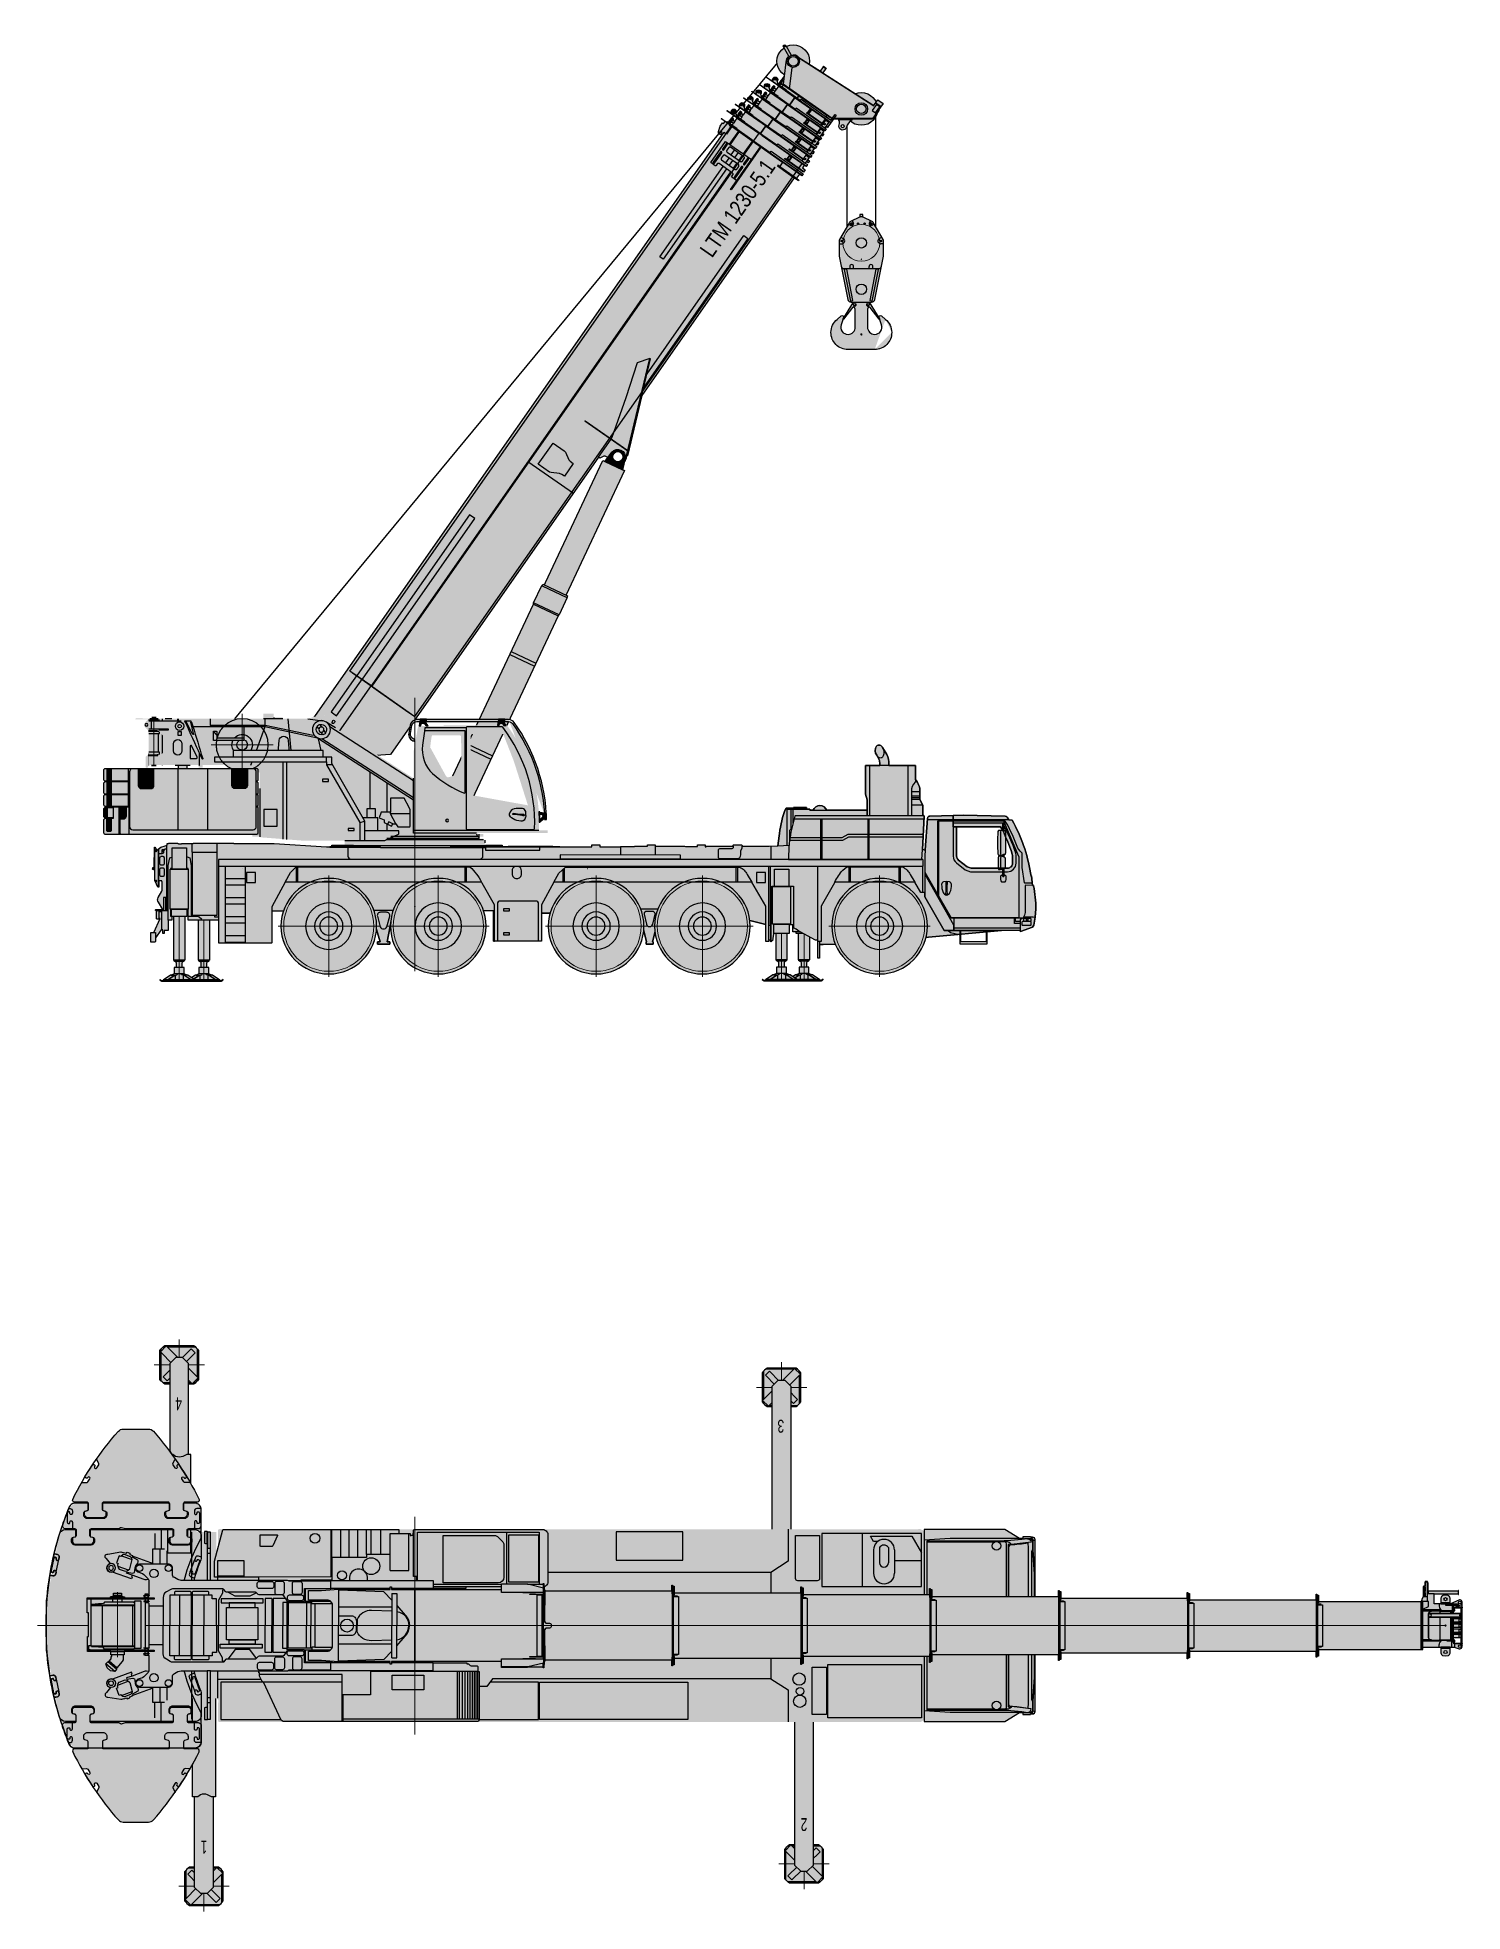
# Model space of a CAD drawing. Header units: millimetres. Extents: x -5857 to 16265, y -14438 to 14649.
import ezdxf
from ezdxf.enums import TextEntityAlignment as Align

# ---------------------------------------------------------------- set-up
doc = ezdxf.new("R2010")
doc.units = ezdxf.units.MM
doc.set_wipeout_variables(frame=1)
doc.layers.add('Техника Кран LTM 1230-5.1', color=250, linetype='Continuous')
doc.layers.add('Техника Кран LTM 1230-5.1 Штрих', color=7, linetype='Continuous', true_color=0xffe699)
doc.styles.add('arial', font='arial.ttf')
doc.styles.get("Standard").update_dxf_attribs({"font": ''})
doc.styles.get('Standard').set_extended_font_data('Mipgost')

# ---------------------------------------------------------------- blocks, each defined once
blk = doc.blocks.new('LTM 1230-5.1-20221114.214039')
at = {"color": 0, "linetype": 'ByBlock', "lineweight": -2, "ltscale": 30, "transparency": 16777216}
blk.add_wipeout([(-300, 225), (-283, 246), (-265, 265), (-246, 283), (-225, 300), (-225, 300), (225, 300), (225, 300), (246, 283), (265, 265), (283, 246), (300, 225), (300, 225), (300, -225), (300, -225), (283, -246), (265, -265), (246, -283), (225, -300), (225, -300), (-225, -300), (-225, -300), (-246, -283), (-265, -265), (-283, -246), (-300, -225), (-300, -225)], dxfattribs=at)
at = {"layer": 'Техника Кран LTM 1230-5.1 Штрих', "ltscale": 30, "true_color": 0xadadad, "transparency": 16777216}
h = blk.add_hatch(color=253, dxfattribs=at)
h.dxf.hatch_style = 1
edge = h.paths.add_edge_path()
edge.add_arc((0, 0), 375, 126.8699, 143.1301, ccw=False)
edge.add_line((-225, 300), (225, 300))
edge.add_arc((0, 0), 375, 36.8699, 53.1301, ccw=False)
edge.add_line((300, 225), (300, -225))
edge.add_arc((0, 0), 375, 306.8699, 323.1301, ccw=False)
edge.add_line((225, -300), (-225, -300))
edge.add_arc((0, 0), 375, 216.8699, 233.1301, ccw=False)
edge.add_line((-300, -225), (-300, 225))
at = {"color": 0, "linetype": 'ByBlock', "lineweight": -2, "ltscale": 30, "transparency": 16777216}
blk.add_lwpolyline([(-300, 225, -0.071068), (-225, 300), (225, 300, -0.071068), (300, 225), (300, -225, -0.071068), (225, -300), (-225, -300, -0.071068), (-300, -225)], format="xyb", close=True, dxfattribs=at)
for points in [[(-103, 11), (-293, 202), (-202, 293), (-11, 103)], [(-280, 215), (-280, 249)], [(-280, -249), (-280, 188)], [(-249, 280), (-215, 280)], [(-188, 280), (249, 280)], [(34, 98), (187, 250), (250, 187), (98, 34)], [(280, 249), (280, -188)], [(-34, -98), (-187, -250), (-250, -187), (-98, -34)], [(188, -280), (-249, -280)], [(11, -103), (202, -293), (293, -202), (103, -11)], [(249, -280), (215, -280)], [(280, -215), (280, -249)]]:
    blk.add_lwpolyline(points, dxfattribs=at)
at = {"color": 0, "linetype": 'ByBlock', "lineweight": 9, "ltscale": 30, "transparency": 16777216}
for points in [[(0, 0), (0, 391)], [(-391, 0), (0, 0)], [(0, 0), (391, 0)], [(0, -391), (0, 0)]]:
    blk.add_lwpolyline(points, dxfattribs=at)
at = {"color": 0, "linetype": 'ByBlock', "lineweight": -2, "ltscale": 30, "transparency": 16777216}
blk.add_circle((0, 0), 103, dxfattribs=at)
blk = doc.blocks.new('LTM 1230-5.1-20221114.214321')
at = {"color": 0, "linetype": 'ByBlock', "lineweight": -2, "ltscale": 30, "transparency": 16777216}
blk.add_wipeout([(145, 19), (51, 113), (-51, 113), (-145, 19), (-145, -2749), (145, -2749)], dxfattribs=at)
at = {"layer": 'Техника Кран LTM 1230-5.1 Штрих', "ltscale": 30, "true_color": 0xadadad, "transparency": 16777216}
h = blk.add_hatch(color=253, dxfattribs=at)
h.dxf.hatch_style = 1
h.paths.add_polyline_path([(145, -2749), (145, 19), (51, 113), (-51, 113), (-145, 19), (-145, -2749)])
at = {"color": 0, "linetype": 'ByBlock', "lineweight": -2, "ltscale": 30, "transparency": 16777216}
blk.add_lwpolyline([(145, -2749), (145, 19), (51, 113), (-51, 113), (-145, 19), (-145, -2749)], close=True, dxfattribs=at)
blk = doc.blocks.new('LTM 1230-5.1-20221114.220117')
at = {"color": 0, "linetype": 'ByBlock', "lineweight": -2, "ltscale": 30, "transparency": 16777216}
blk.add_wipeout([(3056, 1440), (3055, 1439), (3053, 1438), (3053, 1198), (3049, 1198), (3049, 1159), (3056, 1151), (3058, 1148), (3058, 1127), (3065, 1127), (3065, 1127), (3464, 1127), (3464, 1451), (3720, 1451), (3723, 1450), (3735, 1441), (3852, 1441), (3852, 1371), (3850, 1371), (3850, 1368), (3847, 1365), (3847, 1158), (3882, 1158), (3882, 1184), (3885, 1188), (3885, 1497), (3880, 1501), (3880, 1504), (3880, 1504), (3862, 1512), (3855, 1530), (3862, 1548), (3880, 1556), (3880, 1559), (3883, 1562), (3918, 1562), (3920, 1559), (3920, 1556), (3920, 1556), (3938, 1548), (3945, 1530), (3938, 1512), (3920, 1504), (3920, 1501), (3915, 1497), (3915, 1480), (3935, 1480), (3942, 1485), (4035, 1485), (4035, 1430), (4111, 1430), (4111, 0), (4111, -1430), (4035, -1430), (4035, -1485), (3942, -1485), (3935, -1480), (3915, -1480), (3915, -1497), (3920, -1501), (3920, -1504), (3920, -1504), (3938, -1512), (3945, -1530), (3938, -1548), (3920, -1556), (3920, -1559), (3918, -1562), (3883, -1562), (3880, -1559), (3880, -1556), (3880, -1556), (3862, -1548), (3855, -1530), (3862, -1512), (3880, -1504), (3880, -1501), (3885, -1497), (3885, -1188), (3882, -1184), (3882, -1158), (3847, -1158), (3847, -1127), (3464, -1127), (3464, -1451), (3083, -1451), (3083, -1172), (3065, -1172), (3065, -1103), (3058, -1103), (3058, -1148), (3056, -1151), (3049, -1159), (3049, -1198), (3053, -1198), (3053, -1438), (3055, -1439), (3056, -1440), (3056, -1474), (3056, -1474), (3054, -1483), (3048, -1491), (3041, -1496), (3032, -1498), (3032, -1498), (2997, -1498), (2996, -1496), (2996, -1495), (-6669, -1495), (-6678, -1496), (-7731, -1496), (-7741, -1495), (-7817, -1495), (-7819, -1498), (-7853, -1498), (-7873, -1485), (-7879, -1485), (-7892, -1470), (-7893, -1470), (-7902, -1465), (-7906, -1465), (-7906, -1488), (-7909, -1491), (-9057, -1491), (-9158, -1491), (-9386, -1350), (-9387, -1350), (-9438, -1350), (-9438, -1378), (-9438, -1378), (-9438, -1379), (-9438, -1379), (-9439, -1380), (-9440, -1380), (-9555, -1380), (-9557, -1378), (-9558, -1370), (-9591, -1370), (-9591, -1370), (-9605, -1367), (-9618, -1360), (-9626, -1348), (-9630, -1334), (-9630, 0), (-9630, 1334), (-9630, 1334), (-9626, 1348), (-9618, 1360), (-9605, 1367), (-9591, 1370), (-9558, 1370), (-9557, 1378), (-9555, 1380), (-9440, 1380), (-9440, 1380), (-9439, 1380), (-9438, 1379), (-9438, 1379), (-9438, 1378), (-9438, 1350), (-9387, 1350), (-9386, 1350), (-9158, 1491), (-9057, 1491), (-7909, 1491), (-7906, 1488), (-7906, 1465), (-7902, 1465), (-7893, 1470), (-7892, 1470), (-7879, 1485), (-7873, 1485), (-7853, 1498), (-7819, 1498), (-7817, 1495), (-7741, 1495), (-7731, 1496), (-6678, 1496), (-6669, 1495), (2996, 1495), (2996, 1496), (2997, 1498), (3032, 1498), (3032, 1498), (3041, 1496), (3048, 1491), (3054, 1483), (3056, 1474), (3056, 1474)], dxfattribs=at)
at = {"layer": 'Техника Кран LTM 1230-5.1 Штрих', "ltscale": 30, "true_color": 0xadadad, "transparency": 16777216}
h = blk.add_hatch(color=253, dxfattribs=at)
h.dxf.hatch_style = 1
edge = h.paths.add_edge_path()
edge.add_line((4111, 0), (4111, -1430))
edge.add_line((4111, -1430), (4035, -1430))
edge.add_line((4035, -1430), (4035, -1485))
edge.add_line((4035, -1485), (3942, -1485))
edge.add_line((3942, -1485), (3935, -1480))
edge.add_line((3935, -1480), (3915, -1480))
edge.add_line((3915, -1480), (3915, -1497))
edge.add_line((3915, -1497), (3920, -1501))
edge.add_line((3920, -1501), (3920, -1504))
edge.add_arc((3919, -1530), 26, -87.7534, 87.7534, ccw=False)
edge.add_line((3920, -1556), (3920, -1559))
edge.add_line((3920, -1559), (3918, -1562))
edge.add_line((3918, -1562), (3883, -1562))
edge.add_line((3883, -1562), (3880, -1559))
edge.add_line((3880, -1559), (3880, -1556))
edge.add_arc((3881, -1530), 26, 92.2466, 267.7534, ccw=False)
edge.add_line((3880, -1504), (3880, -1501))
edge.add_line((3880, -1501), (3885, -1497))
edge.add_line((3885, -1497), (3885, -1188))
edge.add_line((3885, -1188), (3882, -1184))
edge.add_line((3882, -1184), (3882, -1158))
edge.add_line((3882, -1158), (3847, -1158))
edge.add_line((3847, -1158), (3847, -1127))
edge.add_line((3847, -1127), (3464, -1127))
edge.add_line((3464, -1127), (3464, -1451))
edge.add_line((3464, -1451), (3083, -1451))
edge.add_line((3083, -1451), (3083, -1172))
edge.add_line((3083, -1172), (3065, -1172))
edge.add_line((3065, -1172), (3065, -1103))
edge.add_line((3065, -1103), (3058, -1103))
edge.add_line((3058, -1103), (3058, -1148))
edge.add_line((3058, -1148), (3056, -1151))
edge.add_line((3056, -1151), (3049, -1159))
edge.add_line((3049, -1159), (3049, -1198))
edge.add_line((3049, -1198), (3053, -1198))
edge.add_line((3053, -1198), (3053, -1438))
edge.add_line((3053, -1438), (3055, -1439))
edge.add_line((3055, -1439), (3056, -1440))
edge.add_line((3056, -1440), (3056, -1474))
edge.add_arc((3032, -1474), 24, 270, 360, ccw=False)
edge.add_line((3032, -1498), (2997, -1498))
edge.add_line((2997, -1498), (2996, -1496))
edge.add_line((2996, -1496), (2996, -1495))
edge.add_line((2996, -1495), (-6669, -1495))
edge.add_line((-6669, -1495), (-6678, -1496))
edge.add_line((-6678, -1496), (-7731, -1496))
edge.add_line((-7731, -1496), (-7741, -1495))
edge.add_line((-7741, -1495), (-7817, -1495))
edge.add_line((-7817, -1495), (-7819, -1498))
edge.add_line((-7819, -1498), (-7853, -1498))
edge.add_line((-7853, -1498), (-7873, -1485))
edge.add_line((-7873, -1485), (-7879, -1485))
edge.add_line((-7879, -1485), (-7892, -1470))
edge.add_line((-7892, -1470), (-7893, -1470))
edge.add_line((-7893, -1470), (-7902, -1465))
edge.add_line((-7902, -1465), (-7906, -1465))
edge.add_line((-7906, -1465), (-7906, -1488))
edge.add_line((-7906, -1488), (-7909, -1491))
edge.add_line((-7909, -1491), (-9057, -1491))
edge.add_line((-9057, -1491), (-9158, -1491))
edge.add_line((-9158, -1491), (-9386, -1350))
edge.add_line((-9386, -1350), (-9387, -1350))
edge.add_line((-9387, -1350), (-9438, -1350))
edge.add_line((-9438, -1350), (-9438, -1378))
edge.add_arc((-9440, -1378), 1.82, 270.7416, 357.2584, ccw=False)
edge.add_line((-9440, -1380), (-9555, -1380))
edge.add_line((-9555, -1380), (-9557, -1378))
edge.add_line((-9557, -1378), (-9558, -1370))
edge.add_line((-9558, -1370), (-9591, -1370))
edge.add_arc((-9592, -1332), 38.1, 183.8347, 270.7705, ccw=False)
edge.add_line((-9630, -1334), (-9630, 0))
edge.add_line((-9630, 0), (-9630, 1334))
edge.add_arc((-9592, 1332), 38.1, 89.2295, 176.1653, ccw=False)
edge.add_line((-9591, 1370), (-9558, 1370))
edge.add_line((-9558, 1370), (-9557, 1378))
edge.add_line((-9557, 1378), (-9555, 1380))
edge.add_line((-9555, 1380), (-9440, 1380))
edge.add_arc((-9440, 1378), 1.82, 2.7416, 89.2584, ccw=False)
edge.add_line((-9438, 1378), (-9438, 1350))
edge.add_line((-9438, 1350), (-9387, 1350))
edge.add_line((-9387, 1350), (-9386, 1350))
edge.add_line((-9386, 1350), (-9158, 1491))
edge.add_line((-9158, 1491), (-9057, 1491))
edge.add_line((-9057, 1491), (-7909, 1491))
edge.add_line((-7909, 1491), (-7906, 1488))
edge.add_line((-7906, 1488), (-7906, 1465))
edge.add_line((-7906, 1465), (-7902, 1465))
edge.add_line((-7902, 1465), (-7893, 1470))
edge.add_line((-7893, 1470), (-7892, 1470))
edge.add_line((-7892, 1470), (-7879, 1485))
edge.add_line((-7879, 1485), (-7873, 1485))
edge.add_line((-7873, 1485), (-7853, 1498))
edge.add_line((-7853, 1498), (-7819, 1498))
edge.add_line((-7819, 1498), (-7817, 1495))
edge.add_line((-7817, 1495), (-7741, 1495))
edge.add_line((-7741, 1495), (-7731, 1496))
edge.add_line((-7731, 1496), (-6678, 1496))
edge.add_line((-6678, 1496), (-6669, 1495))
edge.add_line((-6669, 1495), (2996, 1495))
edge.add_line((2996, 1495), (2996, 1496))
edge.add_line((2996, 1496), (2997, 1498))
edge.add_line((2997, 1498), (3032, 1498))
edge.add_arc((3032, 1474), 24, 0, 90, ccw=False)
edge.add_line((3056, 1474), (3056, 1440))
edge.add_line((3056, 1440), (3055, 1439))
edge.add_line((3055, 1439), (3053, 1438))
edge.add_line((3053, 1438), (3053, 1198))
edge.add_line((3053, 1198), (3049, 1198))
edge.add_line((3049, 1198), (3049, 1159))
edge.add_line((3049, 1159), (3056, 1151))
edge.add_line((3056, 1151), (3058, 1148))
edge.add_line((3058, 1148), (3058, 1127))
edge.add_line((3058, 1127), (3065, 1127))
edge.add_line((3065, 1127), (3464, 1127))
edge.add_line((3464, 1127), (3464, 1451))
edge.add_line((3464, 1451), (3720, 1451))
edge.add_line((3720, 1451), (3723, 1450))
edge.add_line((3723, 1450), (3735, 1441))
edge.add_line((3735, 1441), (3852, 1441))
edge.add_line((3852, 1441), (3852, 1371))
edge.add_line((3852, 1371), (3850, 1371))
edge.add_line((3850, 1371), (3850, 1368))
edge.add_line((3850, 1368), (3847, 1365))
edge.add_line((3847, 1365), (3847, 1158))
edge.add_line((3847, 1158), (3882, 1158))
edge.add_line((3882, 1158), (3882, 1184))
edge.add_line((3882, 1184), (3885, 1188))
edge.add_line((3885, 1188), (3885, 1497))
edge.add_line((3885, 1497), (3880, 1501))
edge.add_line((3880, 1501), (3880, 1504))
edge.add_arc((3881, 1530), 26, 92.2466, 267.7534, ccw=False)
edge.add_line((3880, 1556), (3880, 1559))
edge.add_line((3880, 1559), (3883, 1562))
edge.add_line((3883, 1562), (3918, 1562))
edge.add_line((3918, 1562), (3920, 1559))
edge.add_line((3920, 1559), (3920, 1556))
edge.add_arc((3919, 1530), 26, -87.7534, 87.7534, ccw=False)
edge.add_line((3920, 1504), (3920, 1501))
edge.add_line((3920, 1501), (3915, 1497))
edge.add_line((3915, 1497), (3915, 1480))
edge.add_line((3915, 1480), (3935, 1480))
edge.add_line((3935, 1480), (3942, 1485))
edge.add_line((3942, 1485), (4035, 1485))
edge.add_line((4035, 1485), (4035, 1430))
edge.add_line((4035, 1430), (4111, 1430))
edge.add_line((4111, 1430), (4111, 0))
edge = h.paths.add_edge_path()
edge.add_line((-7906, 1465), (-7906, 1488))
edge.add_line((-7906, 1488), (-7909, 1491))
edge.add_line((-7909, 1491), (-9057, 1491))
edge.add_line((-9057, 1491), (-9158, 1491))
edge.add_line((-9158, 1491), (-9386, 1350))
edge.add_line((-9386, 1350), (-9387, 1350))
edge.add_line((-9387, 1350), (-9438, 1350))
edge.add_line((-9438, 1350), (-9438, 1378))
edge.add_arc((-9440, 1378), 1.82, 2.7416, 89.2584)
edge.add_line((-9440, 1380), (-9555, 1380))
edge.add_line((-9555, 1380), (-9557, 1378))
edge.add_line((-9557, 1378), (-9558, 1370))
edge.add_line((-9558, 1370), (-9591, 1370))
edge.add_arc((-9592, 1332), 38.1, 89.2295, 176.1653)
edge.add_line((-9630, 1334), (-9630, 0))
edge.add_line((-9630, 0), (-9630, -1334))
edge.add_arc((-9592, -1332), 38.1, 183.8347, 270.7705)
edge.add_line((-9591, -1370), (-9558, -1370))
edge.add_line((-9558, -1370), (-9557, -1378))
edge.add_line((-9557, -1378), (-9555, -1380))
edge.add_line((-9555, -1380), (-9440, -1380))
edge.add_arc((-9440, -1378), 1.82, 270.7416, 357.2584)
edge.add_line((-9438, -1378), (-9438, -1350))
edge.add_line((-9438, -1350), (-9387, -1350))
edge.add_line((-9387, -1350), (-9386, -1350))
edge.add_line((-9386, -1350), (-9158, -1491))
edge.add_line((-9158, -1491), (-9057, -1491))
edge.add_line((-9057, -1491), (-7909, -1491))
edge.add_line((-7909, -1491), (-7906, -1488))
edge.add_line((-7906, -1488), (-7906, -1465))
edge.add_line((-7906, -1465), (-7906, 0))
edge.add_line((-7906, 0), (-7906, 1465))
at = {"layer": 'Техника Кран LTM 1230-5.1 Штрих', "ltscale": 30, "transparency": 16777216}
h = blk.add_hatch(color=256, dxfattribs=at)
h.dxf.hatch_style = 1
edge = h.paths.add_edge_path()
edge.add_line((-7906, 1465), (-7906, 1488))
edge.add_line((-7906, 1488), (-7909, 1491))
edge.add_line((-7909, 1491), (-9057, 1491))
edge.add_line((-9057, 1491), (-9158, 1491))
edge.add_line((-9158, 1491), (-9386, 1350))
edge.add_line((-9386, 1350), (-9387, 1350))
edge.add_line((-9387, 1350), (-9438, 1350))
edge.add_line((-9438, 1350), (-9438, 1378))
edge.add_arc((-9440, 1378), 1.82, 2.7416, 89.2584)
edge.add_line((-9440, 1380), (-9555, 1380))
edge.add_line((-9555, 1380), (-9557, 1378))
edge.add_line((-9557, 1378), (-9558, 1370))
edge.add_line((-9558, 1370), (-9591, 1370))
edge.add_arc((-9592, 1332), 38.1, 89.2295, 176.1653)
edge.add_line((-9630, 1334), (-9630, 0))
edge.add_line((-9630, 0), (-9630, -1334))
edge.add_arc((-9592, -1332), 38.1, 183.8347, 270.7705)
edge.add_line((-9591, -1370), (-9558, -1370))
edge.add_line((-9558, -1370), (-9557, -1378))
edge.add_line((-9557, -1378), (-9555, -1380))
edge.add_line((-9555, -1380), (-9440, -1380))
edge.add_arc((-9440, -1378), 1.82, 270.7416, 357.2584)
edge.add_line((-9438, -1378), (-9438, -1350))
edge.add_line((-9438, -1350), (-9387, -1350))
edge.add_line((-9387, -1350), (-9386, -1350))
edge.add_line((-9386, -1350), (-9158, -1491))
edge.add_line((-9158, -1491), (-9057, -1491))
edge.add_line((-9057, -1491), (-7909, -1491))
edge.add_line((-7909, -1491), (-7906, -1488))
edge.add_line((-7906, -1488), (-7906, -1465))
edge.add_line((-7906, -1465), (-7906, 0))
edge.add_line((-7906, 0), (-7906, 1465))
edge = h.paths.add_edge_path(flags=16)
edge.add_line((-9215, 0), (-9215, 1190))
edge.add_arc((-9334, 1190), 119, 0.1785, 15.1859)
edge.add_arc((-9263, 1210), 45.1, 14.4063, 63.7738)
edge.add_arc((-9101, 3862), 2616, 260.8119, 266.8856, ccw=False)
edge.add_arc((-9519, 1278), 2.02, 94.5696, 169.9289)
edge.add_arc((-9325, 1234), 201, 167.3372, 180.5699)
edge.add_line((-9525, 1232), (-9525, 0))
edge.add_line((-9525, 0), (-9525, -1232))
edge.add_arc((-9325, -1234), 201, 179.4301, 192.6628)
edge.add_arc((-9519, -1278), 2.02, 190.0711, 265.4304)
edge.add_arc((-9101, -3862), 2616, 93.1144, 99.1881, ccw=False)
edge.add_arc((-9263, -1210), 45.1, 296.2262, 345.5937)
edge.add_arc((-9334, -1190), 119, 344.8141, 359.8215)
edge.add_line((-9215, -1190), (-9215, 0))
h = blk.add_hatch(color=256, dxfattribs=at)
h.dxf.hatch_style = 1
h.set_gradient(color1=(173, 173, 173), tint=1)
edge = h.paths.add_edge_path()
edge.add_line((-9215, 0), (-9215, 1190))
edge.add_arc((-9334, 1190), 119, 0.1785, 15.1859)
edge.add_arc((-9263, 1210), 45.1, 14.4063, 63.7738)
edge.add_arc((-9101, 3862), 2616, 260.8119, 266.8856, ccw=False)
edge.add_arc((-9519, 1278), 2.02, 94.5696, 169.9289)
edge.add_arc((-9325, 1234), 201, 167.3372, 180.5699)
edge.add_line((-9525, 1232), (-9525, 0))
edge.add_line((-9525, 0), (-9525, -1232))
edge.add_arc((-9325, -1234), 201, 179.4301, 192.6628)
edge.add_arc((-9519, -1278), 2.02, 190.0711, 265.4304)
edge.add_arc((-9101, -3862), 2616, 93.1144, 99.1881, ccw=False)
edge.add_arc((-9263, -1210), 45.1, 296.2262, 345.5937)
edge.add_arc((-9334, -1190), 119, 344.8141, 359.8215)
edge.add_line((-9215, -1190), (-9215, 0))
at = {"color": 0, "linetype": 'ByBlock', "lineweight": -2, "ltscale": 30, "transparency": 16777216}
for p, q in [((-7447, -1174), (-7447, -812)), ((-7122, -1174), (-7122, -812)), ((-7352, -1212), (-7352, -976)), ((-7213, -1212), (-7213, -976))]:
    blk.add_line(p, q, dxfattribs=at)
for points in [[(-7906, 1465), (-7906, 1488), (-7909, 1491), (-9057, 1491), (-9158, 1491), (-9386, 1350), (-9387, 1350), (-9438, 1350), (-9438, 1378, 0.396518), (-9440, 1380), (-9555, 1380), (-9557, 1378), (-9558, 1370), (-9591, 1370, 0.398635), (-9630, 1334), (-9630, 0), (-9630, -1334, 0.398635), (-9591, -1370), (-9558, -1370), (-9557, -1378), (-9555, -1380), (-9440, -1380, 0.396518), (-9438, -1378), (-9438, -1350), (-9387, -1350), (-9386, -1350), (-9158, -1491), (-9057, -1491), (-7909, -1491), (-7906, -1488), (-7906, -1465), (-7906, 0)], [(-9215, 0), (-9215, 1190, 0.065576), (-9219, 1221, 0.218801), (-9243, 1250, -0.026508), (-9519, 1280, 0.341203), (-9521, 1278, 0.057803), (-9525, 1232), (-9525, 0), (-9525, -1232, 0.057803), (-9521, -1278, 0.341203), (-9519, -1280, -0.026508), (-9243, -1250, 0.218801), (-9219, -1221, 0.065576), (-9215, -1190)], [(-6248, -696), (-5945, -696, -0.414214), (-5910, -731), (-5910, -1399), (-6283, -1399), (-6283, -731, -0.414214)]]:
    blk.add_lwpolyline(points, format="xyb", close=True, dxfattribs=at)
for points in [[(-7906, -1465), (-7906, 0), (-7906, 1465)], [(-5795, -1495), (-5795, -998), (-5525, -825), (-5525, 0), (-5525, 825), (-5795, 998), (-5795, 1495)], [(713, 879), (3009, 879), (3009, 1455), (-1922, 1455), (-1922, 879), (-1168, 879)], [(3880, 1556), (3880, 1504)], [(3885, 1497), (3915, 1497)], [(3920, 1556), (3920, 1504)], [(3935, 1480), (3935, 1188)], [(-9589, -1169), (-9589, -1166), (-9617, -800), (-9617, 0), (-9617, 800), (-9589, 1166), (-9589, 1169)], [(-9512, -1349), (-9421, -1334), (-9196, -1315), (-9149, -1315), (-9147, -1313), (-9147, -1311), (-7947, -1311), (-7947, 0), (-7947, 1311), (-9147, 1311), (-9147, 1313), (-9149, 1315), (-9196, 1315), (-9421, 1334), (-9512, 1349)], [(-9386, 1350), (-9382, 1347), (-9382, 1330)], [(-9372, 1331), (-9372, 1346), (-9368, 1350), (-8310, 1350), (-7906, 1325)], [(-9257, -1265), (-9209, -1260), (-9209, 0), (-9209, 1260), (-9257, 1265)], [(-8996, 1297), (-7947, 1295)], [(3464, -1451), (3464, 0), (3464, 1451)], [(3885, -1188), (4071, -1188), (4071, 0), (4071, 1188), (3885, 1188)], [(3960, -1188), (3960, 0), (3960, 1188)], [(4035, 1430), (4035, 1188)], [(-5525, 825), (-1208, 825), (-1118, 946), (663, 946), (856, 690), (2334, 690), (2387, 835), (3065, 835)], [(3065, -1103), (3065, 0), (3065, 1127)], [(3847, -1158), (3847, 0), (3847, 1158)], [(-6947, -1430), (-6947, -606)], [(-5525, -825), (-1208, -825), (-1118, -946), (663, -946), (856, -690), (2334, -690), (2387, -835), (3065, -835)], [(-7866, -1006), (-7447, -1006)], [(-7191, -1307), (-7121, -1307), (-7075, -1388), (-7717, -1388), (-7866, -1130)], [(3058, -1103), (3058, -1070), (3065, -1070)], [(3847, -1127), (3464, -1127)], [(-9386, -1350), (-9382, -1347), (-9382, -1330)], [(-9372, -1331), (-9372, -1346), (-9368, -1350), (-8310, -1350), (-7906, -1325)], [(-8996, -1297), (-7947, -1295)], [(3935, -1480), (3935, -1188)], [(4035, -1430), (4035, -1188)], [(3880, -1556), (3880, -1504)], [(3885, -1497), (3915, -1497)], [(3920, -1556), (3920, -1504)]]:
    blk.add_lwpolyline(points, dxfattribs=at)
for points in [[(-1938, 1455), (-1938, 879), (-4240, 879), (-4240, 1455)], [(-7866, 1430), (-6413, 1430), (-6413, 606), (-7866, 606)], [(-6389, 1378), (-6167, 1378), (-6167, 645), (-6389, 645)], [(-7866, -1430), (-6317, -1430), (-6317, -606), (-7866, -606)], [(-3125, -1014), (-4162, -1014), (-4162, -1454), (-3125, -1454)]]:
    blk.add_lwpolyline(points, close=True, dxfattribs=at)
for points in [[(-9595, 1323, -0.103698), (-9630, 1334)], [(-9467, -1353), (-9565, -1353, -0.414157), (-9595, -1323), (-9595, -1169), (-9623, -792), (-9623, 0), (-9623, 792), (-9595, 1169), (-9595, 1323, -0.414157), (-9565, 1353), (-9467, 1353)], [(-9591, 1370, 0.128035), (-9597, 1368, 0.472904), (-9595, 1360, 0.047718), (-9565, 1353)], [(-9527, -1347), (-9565, -1347), (-9589, -1323), (-9589, -1169), (-9586, -1169, 0.284773), (-9575, -1144), (-9575, 0), (-9575, 1144, 0.284773), (-9586, 1169), (-9589, 1169), (-9589, 1323), (-9565, 1347), (-9527, 1347)], [(-9438, 1350), (-9512, 1349, 0.403012), (-9570, 1293), (-9262, 1258), (-9251, 1271, -0.176871), (-9201, 1298), (-9063, 1297)], [(-9162, 1298, 0.37054), (-9187, 1269), (-9187, 1260), (-9187, 0), (-9187, -1260), (-9187, -1269, 0.37054), (-9162, -1298)], [(-9595, -1323, 0.103698), (-9630, -1334)], [(-9591, -1370, -0.128035), (-9597, -1368, -0.472904), (-9595, -1360, -0.047718), (-9565, -1353)], [(-9438, -1350), (-9512, -1349, -0.403012), (-9570, -1293), (-9262, -1258), (-9251, -1271, 0.176871), (-9201, -1298), (-9063, -1297)]]:
    blk.add_lwpolyline(points, format="xyb", dxfattribs=at)
for centre, radius in [((-9030, 1239), 67.5), ((-5976, 1175), 95), ((-5966, 830), 95), ((-5981, 1020), 58.7), ((0, 0), 214), ((-9030, -1239), 67.5)]:
    blk.add_circle(centre, radius, dxfattribs=at)
for centre, radius, start, end in [((-7284, -812), 163, 0, 180), ((-7282, -976), 69.5, 0, 180), ((-7284, -1174), 163, 180, 0), ((-7282, -1166), 83.6, 213.7948, 326.2052)]:
    blk.add_arc(centre, radius, start, end, dxfattribs=at)
blk = doc.blocks.new('LTM 1230-5.1-20221114.224541')
at = {"color": 0, "linetype": 'ByBlock', "lineweight": -2, "ltscale": 30, "transparency": 16777216}
blk.add_wipeout([(1456, -954), (1476, -951), (1494, -941), (1508, -927), (1516, -909), (1518, -889), (1514, -869), (1504, -852), (1488, -839), (1478, -834), (1409, -809), (1387, -795), (1328, -736), (1328, -736), (1321, -727), (1315, -716), (1312, -705), (1311, -693), (1311, -693), (1311, -468), (1321, -454), (1386, -454), (1386, -446), (1321, -446), (1321, -366), (1386, -366), (1386, -358), (1321, -358), (1314, -351), (1311, -344), (1311, 0), (1311, 344), (1314, 351), (1321, 358), (1386, 358), (1386, 366), (1321, 366), (1321, 446), (1386, 446), (1386, 454), (1321, 454), (1311, 468), (1311, 693), (1311, 693), (1312, 705), (1315, 716), (1321, 727), (1328, 736), (1328, 736), (1387, 795), (1409, 809), (1478, 834), (1478, 834), (1495, 844), (1509, 859), (1517, 877), (1518, 897), (1513, 917), (1502, 934), (1487, 946), (1468, 953), (1456, 954), (1005, 954), (1005, 954), (986, 951), (968, 941), (954, 927), (946, 909), (943, 892), (943, 797), (943, 797), (943, 789), (941, 781), (939, 773), (935, 766), (935, 766), (931, 760), (925, 754), (920, 749), (913, 745), (913, 745), (859, 713), (809, 700), (404, 700), (404, 1273), (430, 1273), (444, 1279), (444, 1458), (405, 1459), (399, 1456), (395, 1450), (354, 1450), (354, 700), (-398, 700), (-841, 700), (-870, 688), (-1518, 688), (-1518, 576), (-1107, 576), (-1107, 375), (-839, 375), (-839, 0), (-839, -375), (-1107, -375), (-1107, -576), (-1518, -576), (-1518, -688), (-870, -688), (-841, -700), (285, -700), (354, -700), (354, -1450), (395, -1450), (399, -1456), (405, -1459), (444, -1458), (444, -1279), (430, -1273), (404, -1273), (404, -700), (809, -700), (859, -713), (913, -745), (913, -745), (920, -749), (925, -754), (931, -760), (935, -766), (935, -766), (939, -773), (941, -781), (943, -789), (943, -797), (943, -892), (943, -892), (947, -912), (956, -930), (971, -943), (989, -952), (1005, -954)], dxfattribs=at)
at = {"layer": 'Техника Кран LTM 1230-5.1 Штрих', "ltscale": 30, "transparency": 16777216}
h = blk.add_hatch(color=256, dxfattribs=at)
h.dxf.hatch_style = 1
edge = h.paths.add_edge_path()
edge.add_arc((1456, -892), 62, 270, 429.8214)
edge.add_line((1478, -834), (1409, -809))
edge.add_line((1409, -809), (1387, -795))
edge.add_line((1387, -795), (1328, -736))
edge.add_arc((1371, -693), 60, 180, 225, ccw=False)
edge.add_line((1311, -693), (1311, -468))
edge.add_line((1311, -468), (1321, -454))
edge.add_line((1321, -454), (1386, -454))
edge.add_line((1386, -454), (1386, -446))
edge.add_line((1386, -446), (1321, -446))
edge.add_line((1321, -446), (1321, -366))
edge.add_line((1321, -366), (1386, -366))
edge.add_line((1386, -366), (1386, -358))
edge.add_line((1386, -358), (1321, -358))
edge.add_line((1321, -358), (1314, -351))
edge.add_line((1314, -351), (1311, -344))
edge.add_line((1311, -344), (1311, 0))
edge.add_line((1311, 0), (1311, 344))
edge.add_line((1311, 344), (1314, 351))
edge.add_line((1314, 351), (1321, 358))
edge.add_line((1321, 358), (1386, 358))
edge.add_line((1386, 358), (1386, 366))
edge.add_line((1386, 366), (1321, 366))
edge.add_line((1321, 366), (1321, 446))
edge.add_line((1321, 446), (1386, 446))
edge.add_line((1386, 446), (1386, 454))
edge.add_line((1386, 454), (1321, 454))
edge.add_line((1321, 454), (1311, 468))
edge.add_line((1311, 468), (1311, 693))
edge.add_arc((1371, 693), 60, 135, 180, ccw=False)
edge.add_line((1328, 736), (1387, 795))
edge.add_line((1387, 795), (1409, 809))
edge.add_line((1409, 809), (1478, 834))
edge.add_arc((1456, 892), 62, 290.1786, 450)
edge.add_line((1456, 954), (1005, 954))
edge.add_arc((1005, 892), 62, 90, 180)
edge.add_line((943, 892), (943, 797))
edge.add_arc((885, 796), 58.7, -31.1954, 0.2136, ccw=False)
edge.add_arc((884, 796), 58.8, 299.8531, 329.7283, ccw=False)
edge.add_line((913, 745), (859, 713))
edge.add_line((859, 713), (809, 700))
edge.add_line((809, 700), (404, 700))
edge.add_line((404, 700), (404, 1273))
edge.add_line((404, 1273), (430, 1273))
edge.add_line((430, 1273), (444, 1279))
edge.add_line((444, 1279), (444, 1458))
edge.add_line((444, 1458), (405, 1459))
edge.add_line((405, 1459), (399, 1456))
edge.add_line((399, 1456), (395, 1450))
edge.add_line((395, 1450), (354, 1450))
edge.add_line((354, 1450), (354, 700))
edge.add_line((354, 700), (-398, 700))
edge.add_line((-398, 700), (-841, 700))
edge.add_line((-841, 700), (-870, 688))
edge.add_line((-870, 688), (-1518, 688))
edge.add_line((-1518, 688), (-1518, 576))
edge.add_line((-1518, 576), (-1107, 576))
edge.add_line((-1107, 576), (-1107, 375))
edge.add_line((-1107, 375), (-839, 375))
edge.add_line((-839, 375), (-839, 0))
edge.add_line((-839, 0), (-839, -375))
edge.add_line((-839, -375), (-1107, -375))
edge.add_line((-1107, -375), (-1107, -576))
edge.add_line((-1107, -576), (-1518, -576))
edge.add_line((-1518, -576), (-1518, -688))
edge.add_line((-1518, -688), (-870, -688))
edge.add_line((-870, -688), (-841, -700))
edge.add_line((-841, -700), (285, -700))
edge.add_line((285, -700), (354, -700))
edge.add_line((354, -700), (354, -1450))
edge.add_line((354, -1450), (395, -1450))
edge.add_line((395, -1450), (399, -1456))
edge.add_line((399, -1456), (405, -1459))
edge.add_line((405, -1459), (444, -1458))
edge.add_line((444, -1458), (444, -1279))
edge.add_line((444, -1279), (430, -1273))
edge.add_line((430, -1273), (404, -1273))
edge.add_line((404, -1273), (404, -700))
edge.add_line((404, -700), (809, -700))
edge.add_line((809, -700), (859, -713))
edge.add_line((859, -713), (913, -745))
edge.add_arc((884, -796), 58.8, 30.2717, 60.1469, ccw=False)
edge.add_arc((885, -796), 58.7, -0.2136, 31.1954, ccw=False)
edge.add_line((943, -797), (943, -892))
edge.add_arc((1005, -892), 62, 180, 270)
edge.add_line((1005, -954), (1456, -954))
h = blk.add_hatch(color=256, dxfattribs=at)
h.dxf.hatch_style = 1
h.set_gradient(color1=(173, 173, 173), color2=(132, 132, 132), tint=1, name='INVCYLINDER')
h.paths.add_polyline_path([(-384, 219), (106, 219), (106, -281), (-384, -281)])
at = {"color": 0, "linetype": 'ByBlock', "lineweight": -2, "ltscale": 30, "transparency": 16777216}
for points in [[(1456, -954, 0.837773), (1478, -834), (1409, -809), (1387, -795), (1328, -736, -0.198912), (1311, -693), (1311, -468), (1321, -454), (1386, -454), (1386, -446), (1321, -446), (1321, -366), (1386, -366), (1386, -358), (1321, -358), (1314, -351), (1311, -344), (1311, 0), (1311, 344), (1314, 351), (1321, 358), (1386, 358), (1386, 366), (1321, 366), (1321, 446), (1386, 446), (1386, 454), (1321, 454), (1311, 468), (1311, 693, -0.198912), (1328, 736), (1387, 795), (1409, 809), (1478, 834, 0.837773), (1456, 954), (1005, 954, 0.414214), (943, 892), (943, 797, -0.137912), (935, 766, -0.131099), (913, 745), (859, 713), (809, 700), (404, 700), (404, 1273), (430, 1273), (444, 1279), (444, 1458), (405, 1459), (399, 1456), (395, 1450), (354, 1450), (354, 700), (-398, 700), (-841, 700), (-870, 688), (-1518, 688), (-1518, 576), (-1107, 576), (-1107, 375), (-839, 375), (-839, 0), (-839, -375), (-1107, -375), (-1107, -576), (-1518, -576), (-1518, -688), (-870, -688), (-841, -700), (285, -700), (354, -700), (354, -1450), (395, -1450), (399, -1456), (405, -1459), (444, -1458), (444, -1279), (430, -1273), (404, -1273), (404, -700), (809, -700), (859, -713), (913, -745, -0.131099), (935, -766, -0.137912), (943, -797), (943, -892, 0.414214), (1005, -954), (1456, -954)], [(-1069, 655), (-1069, 515, 0.414214), (-1039, 485), (-949, 485, 0.414214), (-919, 515), (-919, 655, 0.414214), (-949, 685), (-1039, 685, 0.414214), (-1069, 655)], [(-794, 515), (-794, 655, -0.414214), (-764, 685), (-674, 685, -0.414214), (-644, 655), (-644, 515, -0.414214), (-674, 485), (-764, 485, -0.414214), (-794, 515)], [(-599, 575), (-404, 575, 0.414214), (-374, 605), (-374, 655, 0.414214), (-404, 685), (-599, 685, 0.414214), (-629, 655), (-629, 605, 0.414214), (-599, 575)], [(-1064, 470), (-869, 470, -0.414214), (-839, 440), (-839, 420, -0.414214), (-869, 390), (-1064, 390, -0.414214), (-1094, 420), (-1094, 440, -0.414214), (-1064, 470)], [(-839, 375), (-839, 378), (-834, 395), (-787, 462), (-762, 475), (-402, 475), (-387, 482), (-359, 512), (-344, 519), (101, 519, 0.227838), (117, 527), (145, 561, -0.227838), (160, 569), (931, 569, -0.131652), (981, 556), (1038, 523, -0.267949), (1088, 436), (1088, 0)], [(-839, -375), (-839, -378), (-834, -395), (-787, -462), (-762, -475), (-402, -475), (-387, -482), (-359, -512), (-344, -519), (101, -519, -0.227838), (117, -527), (145, -561, 0.227838), (160, -569), (931, -569, 0.131652), (981, -556), (1038, -523, 0.267949), (1088, -436), (1088, 0)], [(-1064, -470), (-869, -470, 0.414214), (-839, -440), (-839, -420, 0.414214), (-869, -390), (-1064, -390, 0.414214), (-1094, -420), (-1094, -440, 0.414214), (-1064, -470)], [(-1069, -655), (-1069, -515, -0.414214), (-1039, -485), (-949, -485, -0.414214), (-919, -515), (-919, -655, -0.414214), (-949, -685), (-1039, -685, -0.414214), (-1069, -655)], [(-794, -515), (-794, -655, 0.414214), (-764, -685), (-674, -685, 0.414214), (-644, -655), (-644, -515, 0.414214), (-674, -485), (-764, -485, 0.414214), (-794, -515)], [(-599, -575), (-404, -575, -0.414214), (-374, -605), (-374, -655, -0.414214), (-404, -685), (-599, -685, -0.414214), (-629, -655), (-629, -605, -0.414214), (-599, -575)]]:
    blk.add_lwpolyline(points, format="xyb", dxfattribs=at)
for points in [[(354, 1197), (404, 1197)], [(395, 1450), (399, 1450), (399, 1197)], [(404, 1273), (404, 1445), (399, 1450)], [(354, 1121), (404, 1121)], [(354, 700), (404, 700)], [(-839, 358), (-769, 358), (-769, 0)], [(-818, 418), (-619, 418), (-619, 0)], [(-602, 420), (-602, 0)], [(-602, 420), (-496, 420)], [(-496, 420), (-496, 0)], [(-361, 511), (-257, 369), (-28, 369), (82, 519)], [(144, 560), (161, 550), (164, 546), (164, 501), (226, 394), (226, 0)], [(260, 0), (260, 416), (326, 416), (326, 471), (983, 471), (983, 0)], [(378, 471), (378, 520), (388, 530), (628, 530), (638, 520), (638, 471)], [(458, 471), (458, 0)], [(638, 471), (638, 0)], [(653, 471), (653, 520), (663, 530), (903, 530), (913, 520), (913, 471)], [(653, 471), (653, 0)], [(833, 471), (833, 0)], [(1088, 300), (1311, 300)], [(-839, -358), (-769, -358), (-769, 0)], [(-818, -418), (-619, -418), (-619, 0)], [(-602, -420), (-602, 0)], [(-496, -420), (-496, 0)], [(144, -560), (161, -550), (164, -546), (164, -501), (226, -394), (226, 0)], [(260, 0), (260, -416), (326, -416), (326, -471), (983, -471), (983, 0)], [(458, -471), (458, 0)], [(638, -471), (638, 0)], [(653, -471), (653, 0)], [(833, -471), (833, 0)], [(-602, -420), (-496, -420)], [(-361, -511), (-257, -455), (-28, -455), (82, -519)], [(378, -471), (378, -520), (388, -530), (628, -530), (638, -520), (638, -471)], [(653, -471), (653, -520), (663, -530), (903, -530), (913, -520), (913, -471)], [(1088, -300), (1311, -300)], [(354, -700), (404, -700)], [(354, -1121), (404, -1121)], [(354, -1197), (404, -1197)], [(395, -1450), (399, -1450), (399, -1197)], [(404, -1273), (404, -1445), (399, -1450)]]:
    blk.add_lwpolyline(points, dxfattribs=at)
for points in [[(204, 351), (204, 288), (-448, 288), (-448, 351)], [(-384, 219), (106, 219), (106, -281), (-384, -281)], [(-343, 288), (65, 288), (65, 219), (-343, 219)], [(-343, -351), (65, -351), (65, -281), (-343, -281)], [(187, -414), (187, -351), (-465, -351), (-465, -414)]]:
    blk.add_lwpolyline(points, close=True, dxfattribs=at)
for centre, radius in [((1005, 892), 52), ((1231, 810), 65), ((1456, 892), 52), ((1005, -892), 52), ((1231, -810), 65), ((1456, -892), 52)]:
    blk.add_circle(centre, radius, dxfattribs=at)
blk = doc.blocks.new('LTM 1230-5.1-20221114.224918')
at = {"color": 0, "linetype": 'ByBlock', "lineweight": -2, "ltscale": 30, "transparency": 16777216}
blk.add_wipeout([(3110, -1002), (2980, -1488), (2977, -1490), (250, -1490), (250, -1431), (70, -1431), (70, -1396), (58, -1396), (58, -1401), (34, -1401), (30, -1407), (27, -1407), (27, -1434), (20, -1434), (20, -1479), (20, -1479), (19, -1483), (16, -1487), (13, -1489), (9, -1490), (-1986, -1490), (-1986, -1490), (-2008, -1488), (-2029, -1479), (-2046, -1465), (-2058, -1446), (-2064, -1425), (-2065, -1414), (-2065, -676), (-2065, -676), (-2062, -654), (-2053, -634), (-2038, -617), (-2019, -606), (-1998, -600), (-1986, -600), (-793, -600), (-793, -577), (1702, -577), (1702, -377), (1295, -377), (1295, -338), (1551, -338), (1551, 337), (1295, 337), (1295, 383), (1702, 383), (1702, 565), (1290, 565), (1290, 576), (-808, 576), (-808, 596), (-835, 596), (-859, 619), (-873, 625), (-960, 625), (-960, 625), (-968, 627), (-974, 631), (-978, 637), (-980, 645), (-980, 715), (-1000, 715), (-1000, 1450), (-1000, 1450), (-998, 1465), (-990, 1478), (-978, 1487), (-963, 1490), (-963, 1490), (2041, 1490), (2075, 1469), (2349, 880), (2353, 880), (2371, 868), (2411, 783), (2413, 775), (2413, 735), (2421, 735), (2421, -754), (3110, -753)], dxfattribs=at)
at = {"layer": 'Техника Кран LTM 1230-5.1 Штрих', "ltscale": 30, "transparency": 16777216}
h = blk.add_hatch(color=256, dxfattribs=at)
h.dxf.hatch_style = 1
edge = h.paths.add_edge_path()
edge.add_line((3110, -753), (3110, -1002))
edge.add_line((3110, -1002), (2980, -1488))
edge.add_line((2980, -1488), (2977, -1490))
edge.add_line((2977, -1490), (250, -1490))
edge.add_line((250, -1490), (250, -1431))
edge.add_line((250, -1431), (70, -1431))
edge.add_line((70, -1431), (70, -1396))
edge.add_line((70, -1396), (58, -1396))
edge.add_line((58, -1396), (58, -1401))
edge.add_line((58, -1401), (34, -1401))
edge.add_line((34, -1401), (30, -1407))
edge.add_line((30, -1407), (27, -1407))
edge.add_line((27, -1407), (27, -1434))
edge.add_line((27, -1434), (20, -1434))
edge.add_line((20, -1434), (20, -1479))
edge.add_arc((8, -1478), 11.8, 271.4444, 355.0707, ccw=False)
edge.add_line((9, -1490), (-1986, -1490))
edge.add_arc((-1990, -1415), 75.1, 179.6354, 272.5429, ccw=False)
edge.add_line((-2065, -1414), (-2065, -676))
edge.add_arc((-1990, -674), 74.3, 86.8117, 181.01, ccw=False)
edge.add_line((-1986, -600), (-793, -600))
edge.add_line((-793, -600), (-793, -577))
edge.add_line((-793, -577), (1702, -577))
edge.add_line((1702, -577), (1702, -377))
edge.add_line((1702, -377), (1295, -377))
edge.add_line((1295, -377), (1295, -338))
edge.add_line((1295, -338), (1551, -338))
edge.add_line((1551, -338), (1551, 337))
edge.add_line((1551, 337), (1295, 337))
edge.add_line((1295, 337), (1295, 383))
edge.add_line((1295, 383), (1702, 383))
edge.add_line((1702, 383), (1702, 565))
edge.add_line((1702, 565), (1290, 565))
edge.add_line((1290, 565), (1290, 576))
edge.add_line((1290, 576), (-808, 576))
edge.add_line((-808, 576), (-808, 596))
edge.add_line((-808, 596), (-835, 596))
edge.add_line((-835, 596), (-859, 619))
edge.add_line((-859, 619), (-873, 625))
edge.add_line((-873, 625), (-960, 625))
edge.add_arc((-960, 645), 20, 180, 270, ccw=False)
edge.add_line((-980, 645), (-980, 715))
edge.add_line((-980, 715), (-1000, 715))
edge.add_line((-1000, 715), (-1000, 1450))
edge.add_arc((-963, 1453), 36.9, 89.9435, 184.374, ccw=False)
edge.add_line((-963, 1490), (2041, 1490))
edge.add_line((2041, 1490), (2075, 1469))
edge.add_line((2075, 1469), (2349, 880))
edge.add_line((2349, 880), (2353, 880))
edge.add_line((2353, 880), (2371, 868))
edge.add_line((2371, 868), (2411, 783))
edge.add_line((2411, 783), (2413, 775))
edge.add_line((2413, 775), (2413, 735))
edge.add_line((2413, 735), (2421, 735))
edge.add_line((2421, 735), (2421, -754))
edge.add_line((2421, -754), (3110, -753))
h.paths.add_polyline_path([(-1920, -675), (-1458, -675), (-1458, -1410), (-1920, -1410)], flags=16)
edge = h.paths.add_edge_path(flags=16)
edge.add_arc((-1293, -752), 90, 90.0011, 180.0011, ccw=False)
edge.add_line((-1293, -662), (-443, -662))
edge.add_line((-443, -662), (-443, -1399))
edge.add_line((-443, -1399), (-1241, -1399))
edge.add_arc((-1241, -1340), 59, 224.9975, 269.9998, ccw=False)
edge.add_line((-1283, -1382), (-1366, -1299))
edge.add_arc((-1328, -1259), 55.4, 178.5394, 226.6682, ccw=False)
edge.add_line((-1383, -1257), (-1383, -752))
h = blk.add_hatch(color=256, dxfattribs=at)
h.dxf.hatch_style = 1
h.set_gradient(color1=(173, 173, 173), tint=1)
h.paths.add_polyline_path([(-1920, -675), (-1458, -675), (-1458, -1410), (-1920, -1410)])
h = blk.add_hatch(color=256, dxfattribs=at)
h.dxf.hatch_style = 1
h.set_gradient(color1=(173, 173, 173), tint=1, name='HEMISPHERICAL')
edge = h.paths.add_edge_path()
edge.add_arc((-1293, -752), 90, 90.0011, 180.0011, ccw=False)
edge.add_line((-1293, -662), (-443, -662))
edge.add_line((-443, -662), (-443, -1399))
edge.add_line((-443, -1399), (-1241, -1399))
edge.add_arc((-1241, -1340), 59, 224.9975, 269.9998, ccw=False)
edge.add_line((-1283, -1382), (-1366, -1299))
edge.add_arc((-1328, -1259), 55.4, 178.5394, 226.6682, ccw=False)
edge.add_line((-1383, -1257), (-1383, -752))
at = {"color": 0, "linetype": 'ByBlock', "lineweight": -2, "ltscale": 30, "transparency": 16777216}
for p, q in [((386, -1102), (752, -1102)), ((525, -1102), (525, -1490)), ((675, -1102), (675, -1490)), ((752, -1102), (752, -1057)), ((752, -1057), (1290, -1057)), ((752, -1102), (752, -1490)), ((884, -1057), (884, -1490)), ((1017, -1057), (1017, -1490)), ((1150, -1057), (1150, -1490)), ((1290, -1057), (1290, -1490))]:
    blk.add_line(p, q, dxfattribs=at)
blk.add_lwpolyline([(3110, -753), (3110, -1002), (2980, -1488), (2977, -1490), (250, -1490), (250, -1431), (70, -1431), (70, -1396), (58, -1396), (58, -1401), (34, -1401), (30, -1407), (27, -1407), (27, -1434), (20, -1434), (20, -1479, -0.381994), (9, -1490), (-1986, -1490, -0.429156), (-2065, -1414), (-2065, -676, -0.435841), (-1986, -600), (-793, -600), (-793, -577), (1702, -577), (1702, -377), (1295, -377), (1295, -338), (1551, -338), (1551, 337), (1295, 337), (1295, 383), (1702, 383), (1702, 565), (1290, 565), (1290, 576), (-808, 576), (-808, 596), (-835, 596), (-859, 619), (-873, 625), (-960, 625, -0.414214), (-980, 645), (-980, 715), (-1000, 715), (-1000, 1450, -0.437048), (-963, 1490), (2041, 1490), (2075, 1469), (2349, 880), (2353, 880), (2371, 868), (2411, 783), (2413, 775), (2413, 735), (2421, 735), (2421, -754)], format="xyb", close=True, dxfattribs=at)
for points in [[(-980, 715), (687, 715), (687, 1075), (1115, 1075), (1115, 1490)], [(1130, 1490), (1130, 760), (2413, 760)], [(-1000, 1450), (1115, 1450)], [(-976, 717), (-976, 1436)], [(-950, 717), (-950, 1436)], [(-922, 717), (-922, 1436)], [(-890, 717), (-890, 1436)], [(-856, 717), (-856, 1436)], [(-819, 717), (-819, 1436)], [(-779, 717), (-779, 1436)], [(-736, 717), (-736, 1436)], [(-688, 717), (-688, 1436)], [(-657, 717), (-657, 1436)], [(1130, 880), (2349, 880)], [(1551, 337), (1600, 337), (1600, 352), (1980, 352)], [(1600, 352), (1600, 383)], [(1612, 352), (1612, 0)], [(1680, 352), (1680, 0)], [(1712, 576), (1712, 375)], [(1966, 352), (1966, 0)], [(1612, -353), (1612, 0)], [(1680, -353), (1680, 0)], [(1966, -353), (1966, 0)], [(1551, -338), (1600, -338), (1600, -353), (1980, -353)], [(1600, -353), (1600, -383)], [(1712, -576), (1712, -375)], [(-42, -1450), (-1930, -1450), (-1930, -640), (-42, -640), (-42, -1450)], [(-1427, -640), (-1427, -1450)], [(1301, -688), (1301, -685), (-26, -685)], [(383, -853), (91, -853), (91, -1431)], [(383, -853), (383, -1431), (250, -1431)], [(1290, -1057), (1290, -705), (1770, -705), (1770, -688)], [(1305, -1490), (1305, -755), (2421, -754)]]:
    blk.add_lwpolyline(points, dxfattribs=at)
for points in [[(-138, 995), (351, 995), (351, 770), (-138, 770)], [(-1920, -675), (-1458, -675), (-1458, -1410), (-1920, -1410)], [(3060, -766), (3060, -1010), (2655, -1010), (2655, -766)]]:
    blk.add_lwpolyline(points, close=True, dxfattribs=at)
for points in [[(-1383, -752, -0.414213), (-1293, -662), (-443, -662), (-443, -1399), (-1241, -1399, -0.198923), (-1283, -1382), (-1366, -1299, -0.213144), (-1383, -1257), (-1383, -752)], [(-793, -600), (-48, -600, -0.383299), (-32, -613), (-25, -697), (-25, -760), (20, -760), (20, -1434)], [(2395, -1230, -0.414214), (2400, -1235), (2400, -1405, -0.414214), (2395, -1410), (2139, -1410, -0.548619), (2130, -1396), (2205, -1236, -0.291473), (2214, -1230), (2395, -1230)]]:
    blk.add_lwpolyline(points, format="xyb", dxfattribs=at)
for centre, radius in [((0, 0), 214), ((676, -922), 131), ((1130, -780), 70), ((1550, -1355), 75)]:
    blk.add_circle(centre, radius, dxfattribs=at)
blk.add_arc((874, -737), 141, 158.5385, 21.4615, dxfattribs=at)
for points in [[(-283, 698), (-283, 576), (2739, 576), (2739, 698)], [(-283, -698), (-283, -576), (2739, -576), (2739, -698)]]:
    blk.add_wipeout(points, dxfattribs=at)
at = {"layer": 'Техника Кран LTM 1230-5.1 Штрих', "ltscale": 30, "transparency": 16777216}
h = blk.add_hatch(color=256, dxfattribs=at)
h.dxf.hatch_style = 1
h.paths.add_polyline_path([(2739, 698), (-283, 698), (-283, 576), (2739, 576)])
h.paths.add_polyline_path([(2739, -698), (-283, -698), (-283, -576), (2739, -576)])
at = {"color": 0, "linetype": 'ByBlock', "lineweight": -2, "ltscale": 30, "transparency": 16777216}
for points in [[(2739, 698), (-283, 698), (-283, 576), (2739, 576)], [(2739, -698), (-283, -698), (-283, -576), (2739, -576)]]:
    blk.add_lwpolyline(points, close=True, dxfattribs=at)
blk = doc.blocks.new('LTM 1230-5.1-20221114.23050001')
at = {"color": 0, "linetype": 'ByBlock', "lineweight": -2, "ltscale": 30, "transparency": 16777216}
blk.add_wipeout([(4384, 1915), (4384, 1915), (4397, 1918), (4408, 1927), (4413, 1940), (4412, 1954), (4411, 1958), (4411, 1958), (4330, 2116), (4243, 2270), (4151, 2421), (4053, 2568), (3949, 2712), (3841, 2852), (3727, 2987), (3702, 3016), (3702, 3016), (3686, 3031), (3668, 3041), (3648, 3048), (3627, 3050), (3233, 3050), (3233, 3050), (3212, 3048), (3192, 3041), (3174, 3031), (3158, 3016), (3158, 3016), (3043, 2882), (2934, 2743), (2829, 2600), (2730, 2453), (2636, 2303), (2548, 2149), (2466, 1993), (2449, 1958), (2449, 1958), (2446, 1944), (2450, 1931), (2459, 1920), (2472, 1914), (2486, 1915), (2670, 1915), (2670, 1915), (2679, 1913), (2688, 1908), (2693, 1900), (2695, 1890), (2695, 1809), (2695, 1809), (2694, 1801), (2690, 1794), (2684, 1788), (2676, 1785), (2650, 1778), (2650, 1778), (2644, 1775), (2639, 1771), (2636, 1765), (2635, 1759), (2635, 1720), (2635, 1720), (2638, 1703), (2647, 1689), (2661, 1679), (2678, 1675), (2680, 1675), (2920, 1675), (2920, 1675), (2937, 1678), (2951, 1688), (2961, 1701), (2965, 1718), (2965, 1720), (2965, 1759), (2965, 1759), (2964, 1765), (2961, 1771), (2956, 1775), (2950, 1778), (2950, 1778), (2923, 1785), (2923, 1785), (2916, 1788), (2910, 1794), (2906, 1801), (2905, 1809), (2905, 1809), (2905, 1890), (2905, 1890), (2907, 1900), (2912, 1908), (2920, 1913), (2930, 1915), (3930, 1915), (3930, 1915), (3939, 1913), (3948, 1908), (3953, 1900), (3955, 1890), (3955, 1809), (3955, 1809), (3954, 1801), (3950, 1794), (3944, 1788), (3936, 1785), (3936, 1785), (3910, 1778), (3910, 1778), (3904, 1775), (3899, 1771), (3896, 1765), (3895, 1759), (3895, 1720), (3895, 1720), (3898, 1703), (3907, 1689), (3921, 1679), (3938, 1675), (3940, 1675), (4180, 1675), (4180, 1675), (4197, 1678), (4211, 1688), (4221, 1701), (4225, 1718), (4225, 1720), (4225, 1759), (4225, 1759), (4224, 1765), (4221, 1771), (4216, 1775), (4210, 1778), (4210, 1778), (4183, 1785), (4183, 1785), (4176, 1788), (4170, 1794), (4166, 1801), (4165, 1809), (4165, 1809), (4165, 1890), (4165, 1890), (4167, 1900), (4172, 1908), (4180, 1913), (4190, 1915)], dxfattribs=at)
at = {"layer": 'Техника Кран LTM 1230-5.1 Штрих', "ltscale": 30, "true_color": 0xadadad, "transparency": 16777216}
h = blk.add_hatch(color=253, dxfattribs=at)
h.dxf.hatch_style = 1
edge = h.paths.add_edge_path()
edge.add_line((4190, 1915), (4384, 1915))
edge.add_arc((4384, 1945), 30, 270, 386.1711)
edge.add_arc((121, -150), 4780, 26.1711, 41.4826)
edge.add_arc((3627, 2950), 100, 41.4826, 90)
edge.add_line((3627, 3050), (3233, 3050))
edge.add_arc((3233, 2950), 100, 90, 138.5174)
edge.add_arc((6739, -150), 4780, 138.5174, 153.8289)
edge.add_arc((2477, 1945), 31.2, 155.076, 285.6737)
edge.add_line((2486, 1915), (2670, 1915))
edge.add_arc((2670, 1890), 25, 0, 90, ccw=False)
edge.add_line((2695, 1890), (2695, 1809))
edge.add_arc((2670, 1809), 25, -75, 0, ccw=False)
edge.add_line((2676, 1785), (2650, 1778))
edge.add_arc((2655, 1759), 20, 105, 180)
edge.add_line((2635, 1759), (2635, 1720))
edge.add_arc((2680, 1720), 45, 180, 270)
edge.add_line((2680, 1675), (2920, 1675))
edge.add_arc((2920, 1720), 45, 270, 360)
edge.add_line((2965, 1720), (2965, 1759))
edge.add_arc((2945, 1759), 20, 0, 75)
edge.add_line((2950, 1778), (2923, 1785))
edge.add_arc((2930, 1809), 25, 180, 255, ccw=False)
edge.add_line((2905, 1809), (2905, 1890))
edge.add_arc((2930, 1890), 25, 90, 180, ccw=False)
edge.add_line((2930, 1915), (3930, 1915))
edge.add_arc((3930, 1890), 25, 0, 90, ccw=False)
edge.add_line((3955, 1890), (3955, 1809))
edge.add_arc((3930, 1809), 25, 285, 360, ccw=False)
edge.add_line((3936, 1785), (3910, 1778))
edge.add_arc((3915, 1759), 20, 105, 180)
edge.add_line((3895, 1759), (3895, 1720))
edge.add_arc((3940, 1720), 45, 180, 270)
edge.add_line((3940, 1675), (4180, 1675))
edge.add_arc((4180, 1720), 45, 270, 360)
edge.add_line((4225, 1720), (4225, 1759))
edge.add_arc((4205, 1759), 20, 0, 75)
edge.add_line((4210, 1778), (4183, 1785))
edge.add_arc((4190, 1809), 25, 180, 255, ccw=False)
edge.add_line((4165, 1809), (4165, 1890))
edge.add_arc((4190, 1890), 25, 90, 180, ccw=False)
edge = h.paths.add_edge_path(flags=17)
edge.add_arc((4259, 2202), 20, 29.6108, 92.3154)
edge.add_line((4258, 2222), (4194, 2219))
edge.add_arc((4193, 2239), 20, 212.3154, 272.3154, ccw=False)
edge.add_line((4176, 2229), (4144, 2278))
edge.add_arc((4161, 2289), 19.9, 143.794, 212.3154, ccw=False)
edge.add_line((4145, 2300), (4151, 2306))
edge.add_arc((4161, 2289), 19.9, 52.9036, 122.6061, ccw=False)
edge.add_line((4173, 2305), (4181, 2295))
edge.add_arc((4194, 2303), 14.8, 211.567, 303.0638)
edge.add_line((4202, 2290), (4210, 2296))
edge.add_arc((4202, 2309), 15, 302.3154, 392.3154)
edge.add_line((4215, 2317), (4103, 2494))
edge.add_arc((4090, 2486), 15, 32.3154, 122.3154)
edge.add_line((4082, 2499), (4073, 2493))
edge.add_arc((4082, 2480), 15.3, 122.7455, 220.6827)
edge.add_line((4070, 2471), (4074, 2461))
edge.add_arc((4055, 2458), 19.9, -57.6846, 10.8368, ccw=False)
edge.add_line((4065, 2441), (4059, 2438))
edge.add_arc((4054, 2458), 19.9, 212.3106, 281.7889, ccw=False)
edge.add_line((4038, 2447), (4006, 2496))
edge.add_arc((4023, 2507), 20, 152.3154, 212.3154, ccw=False)
edge.add_line((4006, 2516), (4036, 2574))
edge.add_arc((4018, 2583), 20, 332.3154, 395.0421)
at = {"color": 0, "linetype": 'ByBlock', "lineweight": -2, "ltscale": 30, "transparency": 16777216}
for points in [[(4190, 1915), (4384, 1915, 0.555285), (4411, 1958, 0.066909), (3702, 3016, 0.214917), (3627, 3050), (3233, 3050, 0.214917), (3158, 3016, 0.066909), (2449, 1958, 0.640743), (2486, 1915), (2670, 1915, -0.414214), (2695, 1890), (2695, 1809, -0.339454), (2676, 1785), (2650, 1778, 0.339454), (2635, 1759), (2635, 1720, 0.414214), (2680, 1675), (2920, 1675, 0.414214), (2965, 1720), (2965, 1759, 0.339454), (2950, 1778), (2923, 1785, -0.339454), (2905, 1809), (2905, 1890, -0.414214), (2930, 1915), (3930, 1915, -0.414214), (3955, 1890), (3955, 1809, -0.339454), (3936, 1785), (3910, 1778, 0.339454), (3895, 1759), (3895, 1720, 0.414214), (3940, 1675), (4180, 1675, 0.414214), (4225, 1720), (4225, 1759, 0.339454), (4210, 1778), (4183, 1785, -0.339454), (4165, 1809), (4165, 1890, -0.414214), (4190, 1915)], [(2583, 2212, -0.280638), (2601, 2222), (2666, 2219, 0.267949), (2684, 2229), (2715, 2278, 0.30822), (2714, 2300), (2709, 2306, 0.313872), (2686, 2305), (2679, 2295, -0.421886), (2658, 2290), (2650, 2296, -0.414214), (2645, 2317), (2757, 2494, -0.414214), (2778, 2499), (2786, 2493, -0.455395), (2790, 2471), (2786, 2461, 0.30822), (2794, 2441), (2801, 2438, 0.312798), (2822, 2447), (2853, 2496, 0.267949), (2854, 2516), (2824, 2574, -0.280742), (2825, 2595)], [(4277, 2212, 0.280638), (4258, 2222), (4194, 2219, -0.267949), (4176, 2229), (4144, 2278, -0.30822), (4145, 2300), (4151, 2306, -0.313872), (4173, 2305), (4181, 2295, 0.421886), (4202, 2290), (4210, 2296, 0.414214), (4215, 2317), (4103, 2494, 0.414214), (4082, 2499), (4073, 2493, 0.455395), (4070, 2471), (4074, 2461, -0.30822), (4065, 2441), (4059, 2438, -0.312798), (4038, 2447), (4006, 2496, -0.267949), (4006, 2516), (4036, 2574, 0.280742), (4034, 2595)]]:
    blk.add_lwpolyline(points, format="xyb", dxfattribs=at)
blk = doc.blocks.new('LTM 1230-5.1-20221114.230546')
at = {"layer": 'Техника Кран LTM 1230-5.1 Штрих', "ltscale": 30, "true_color": 0xadadad, "transparency": 16777216}
h = blk.add_hatch(color=253, dxfattribs=at)
h.dxf.hatch_style = 1
edge = h.paths.add_edge_path()
edge.add_arc((0, 0), 4830, 337.5887, 360)
edge.add_arc((0, 0), 4830, 0, 22.4113)
edge.add_arc((4374, 1800), 100, 24.4078, 89.9886)
edge.add_line((4374, 1900), (4190, 1900))
edge.add_arc((4190, 1880), 20, 90, 180)
edge.add_line((4170, 1880), (4170, 1804))
edge.add_arc((4190, 1804), 20, 180.0004, 254.9996)
edge.add_line((4185, 1785), (4221, 1775))
edge.add_arc((4215, 1751), 25, 0, 75, ccw=False)
edge.add_line((4240, 1751), (4240, 1720))
edge.add_arc((4180, 1720), 60, 270, 360, ccw=False)
edge.add_line((4180, 1660), (3940, 1660))
edge.add_arc((3940, 1720), 60, 180, 270, ccw=False)
edge.add_line((3880, 1720), (3880, 1751))
edge.add_arc((3905, 1751), 25, 105, 180, ccw=False)
edge.add_line((3899, 1775), (3935, 1785))
edge.add_arc((3930, 1804), 20, 285, 360)
edge.add_line((3950, 1804), (3950, 1880))
edge.add_arc((3930, 1880), 20, 0, 90.0002)
edge.add_line((3930, 1900), (2930, 1900))
edge.add_arc((2930, 1880), 20, 90, 180)
edge.add_line((2910, 1880), (2910, 1804))
edge.add_arc((2930, 1804), 20.5, 180.9811, 254.0189)
edge.add_line((2925, 1785), (2961, 1775))
edge.add_arc((2955, 1751), 25, 0, 75, ccw=False)
edge.add_line((2980, 1751), (2980, 1720))
edge.add_arc((2920, 1720), 60, 270, 360, ccw=False)
edge.add_line((2920, 1660), (2680, 1660))
edge.add_arc((2680, 1720), 60, 180, 270, ccw=False)
edge.add_line((2620, 1720), (2620, 1751))
edge.add_arc((2645, 1751), 25, 105, 180, ccw=False)
edge.add_line((2639, 1775), (2675, 1785))
edge.add_arc((2670, 1804), 20, 285, 360)
edge.add_line((2690, 1804), (2690, 1880))
edge.add_arc((2670, 1880), 20, 0, 90.0001)
edge.add_line((2670, 1900), (2515, 1900))
edge.add_arc((2515, 1800), 100, 90, 180)
edge.add_line((2415, 1800), (2415, 1356))
edge.add_arc((0, 0), 2770, -29.3202, 29.3202, ccw=False)
edge.add_line((2415, -1356), (2415, -1800))
edge.add_arc((2515, -1800), 100, 180, 270)
edge.add_line((2515, -1900), (2670, -1900))
edge.add_arc((2670, -1880), 20, 269.9999, 360)
edge.add_line((2690, -1880), (2690, -1804))
edge.add_arc((2670, -1804), 20, 360, 435)
edge.add_line((2675, -1785), (2639, -1775))
edge.add_arc((2645, -1751), 25, 180, 255, ccw=False)
edge.add_line((2620, -1751), (2620, -1720))
edge.add_arc((2680, -1720), 60, 90, 180, ccw=False)
edge.add_line((2680, -1660), (2920, -1660))
edge.add_arc((2920, -1720), 60, 0, 90, ccw=False)
edge.add_line((2980, -1720), (2980, -1751))
edge.add_arc((2955, -1751), 25, 285, 360, ccw=False)
edge.add_line((2961, -1775), (2925, -1785))
edge.add_arc((2930, -1804), 20.5, 105.9811, 179.0189)
edge.add_line((2910, -1804), (2910, -1880))
edge.add_arc((2930, -1880), 20, 180, 270)
edge.add_line((2930, -1900), (3930, -1900))
edge.add_arc((3930, -1880), 20, 269.9998, 360)
edge.add_line((3950, -1880), (3950, -1804))
edge.add_arc((3930, -1804), 20, 0, 75)
edge.add_line((3935, -1785), (3899, -1775))
edge.add_arc((3905, -1751), 25, 180, 255, ccw=False)
edge.add_line((3880, -1751), (3880, -1720))
edge.add_arc((3940, -1720), 60, 90, 180, ccw=False)
edge.add_line((3940, -1660), (4180, -1660))
edge.add_arc((4180, -1720), 60, 0, 90, ccw=False)
edge.add_line((4240, -1720), (4240, -1751))
edge.add_arc((4215, -1751), 25, 285, 360, ccw=False)
edge.add_line((4221, -1775), (4185, -1785))
edge.add_arc((4190, -1804), 20, 105.0004, 179.9996)
edge.add_line((4170, -1804), (4170, -1880))
edge.add_arc((4190, -1880), 20, 180, 270)
edge.add_line((4190, -1900), (4374, -1900))
edge.add_arc((4374, -1800), 100, 270.0114, 335.5922)
at = {"color": 0, "linetype": 'ByBlock', "lineweight": -2, "ltscale": 30, "transparency": 16777216}
for points in [[(4465, -1841, 0.098101), (4830, 0, 0.098101), (4465, 1841, 0.294225), (4374, 1900), (4190, 1900, 0.414214), (4170, 1880), (4170, 1804, 0.339451), (4185, 1785), (4221, 1775, -0.339454), (4240, 1751), (4240, 1720, -0.414214), (4180, 1660), (3940, 1660, -0.414214), (3880, 1720), (3880, 1751, -0.339454), (3899, 1775), (3935, 1785, 0.339454), (3950, 1804), (3950, 1880, 0.414214), (3930, 1900), (2930, 1900, 0.414214), (2910, 1880), (2910, 1804, 0.329934), (2925, 1785), (2961, 1775, -0.339454), (2980, 1751), (2980, 1720, -0.414214), (2920, 1660), (2680, 1660, -0.414214), (2620, 1720), (2620, 1751, -0.339454), (2639, 1775), (2675, 1785, 0.339454), (2690, 1804), (2690, 1880, 0.414214), (2670, 1900), (2515, 1900, 0.414214), (2415, 1800), (2415, 1356, -0.261601), (2415, -1356), (2415, -1800, 0.414214), (2515, -1900), (2670, -1900, 0.414214), (2690, -1880), (2690, -1804, 0.339454), (2675, -1785), (2639, -1775, -0.339454), (2620, -1751), (2620, -1720, -0.414214), (2680, -1660), (2920, -1660, -0.414214), (2980, -1720), (2980, -1751, -0.339454), (2961, -1775), (2925, -1785, 0.329934), (2910, -1804), (2910, -1880, 0.414214), (2930, -1900), (3930, -1900, 0.414214), (3950, -1880), (3950, -1804, 0.339454), (3935, -1785), (3899, -1775, -0.339454), (3880, -1751), (3880, -1720, -0.414214), (3940, -1660), (4180, -1660, -0.414214), (4240, -1720), (4240, -1751, -0.339454), (4221, -1775), (4185, -1785, 0.339451), (4170, -1804), (4170, -1880, 0.414214), (4190, -1900), (4374, -1900, 0.294225), (4465, -1841)], [(4700, 1114), (4648, 1104, 0.414206), (4621, 1062), (4628, 1028, 0.998002), (4667, 1036), (4665, 1046, -0.407452), (4673, 1058), (4683, 1060, -0.414214), (4706, 1044), (4746, 848, -0.414214), (4731, 824), (4720, 822), (4709, 830), (4707, 840, 0.991748), (4668, 832), (4675, 798, 0.391861), (4716, 770), (4766, 781)], [(4700, -1114), (4648, -1104, -0.414206), (4621, -1062), (4628, -1028, -0.998002), (4667, -1036), (4665, -1046, 0.407452), (4673, -1058), (4683, -1060, 0.414214), (4706, -1044), (4746, -848, 0.414214), (4731, -824), (4720, -822), (4709, -830), (4707, -840, -0.991748), (4668, -832), (4675, -798, -0.391861), (4716, -770), (4766, -781)]]:
    blk.add_lwpolyline(points, format="xyb", dxfattribs=at)
blk = doc.blocks.new('LTM 1230-5.1-20230729.074621')
at = {"color": 0, "linetype": 'ByBlock', "lineweight": -2, "ltscale": 30, "transparency": 16777216}
blk.add_wipeout([(254, 32), (254, 23), (226, 12), (226, 12), (221, 7), (218, 0), (221, -7), (226, -12), (226, -12), (254, -23), (254, -32), (0, -32), (-254, -32), (-254, -23), (-226, -12), (-226, -12), (-221, -7), (-218, 0), (-221, 7), (-226, 12), (-226, 12), (-254, 23), (-254, 32), (0, 32)], dxfattribs=at)
at = {"layer": 'Техника Кран LTM 1230-5.1 Штрих', "ltscale": 30, "transparency": 16777216}
h = blk.add_hatch(color=256, dxfattribs=at)
h.dxf.hatch_style = 1
h.set_gradient(color1=(132, 132, 132), tint=1, name='CYLINDER')
edge = h.paths.add_edge_path()
edge.add_line((0, 32), (254, 32))
edge.add_line((254, 32), (254, 23))
edge.add_line((254, 23), (226, 12))
edge.add_arc((231, 0), 12.5, 112.5011, 247.4989)
edge.add_line((226, -12), (254, -23))
edge.add_line((254, -23), (254, -32))
edge.add_line((254, -32), (0, -32))
edge.add_line((0, -32), (-254, -32))
edge.add_line((-254, -32), (-254, -23))
edge.add_line((-254, -23), (-226, -12))
edge.add_arc((-231, 0), 12.5, 292.5011, 427.4989)
edge.add_line((-226, 12), (-254, 23))
edge.add_line((-254, 23), (-254, 32))
edge.add_line((-254, 32), (0, 32))
at = {"color": 0, "linetype": 'ByBlock', "lineweight": -2, "ltscale": 30, "transparency": 16777216}
blk.add_lwpolyline([(0, 32), (254, 32), (254, 23), (226, 12, 0.668164), (226, -12), (254, -23), (254, -32), (0, -32), (-254, -32), (-254, -23), (-226, -12, 0.668164), (-226, 12), (-254, 23), (-254, 32)], format="xyb", close=True, dxfattribs=at)
at = {"color": 0, "linetype": 'ByBlock', "lineweight": 9, "ltscale": 30, "transparency": 16777216}
for points in [[(-254, 23), (254, 23)], [(254, -23), (-254, -23)]]:
    blk.add_lwpolyline(points, dxfattribs=at)
blk = doc.blocks.new('LTM 1230-5.1-20221114.232246')
at = {"color": 0, "linetype": 'ByBlock', "lineweight": -2, "ltscale": 30, "transparency": 16777216}
blk.add_wipeout([(-237, -278), (-237, 278), (-258, 278), (-258, -278)], dxfattribs=at)
at = {"layer": 'Техника Кран LTM 1230-5.1 Штрих', "ltscale": 30, "transparency": 16777216}
h = blk.add_hatch(color=256, dxfattribs=at)
h.dxf.hatch_style = 1
h.paths.add_polyline_path([(-258, -278), (-237, -278), (-237, 278), (-258, 278)])
at = {"color": 0, "linetype": 'ByBlock', "lineweight": -2, "ltscale": 30, "transparency": 16777216}
blk.add_lwpolyline([(-258, -278), (-237, -278), (-237, 278), (-258, 278)], close=True, dxfattribs=at)
blk.add_blockref('LTM 1230-5.1-20230729.074621', (12, -80), dxfattribs=at)
blk.add_blockref('LTM 1230-5.1-20230729.074621', (12, 0), dxfattribs=at)
blk.add_blockref('LTM 1230-5.1-20230729.074621', (12, 80), dxfattribs=at)
blk.add_blockref('LTM 1230-5.1-20230729.074621', (12, 160), dxfattribs=at)
blk.add_wipeout([(97, 227), (97, 230), (219, 230), (219, 223), (219, 223), (228, 222), (237, 219), (245, 215), (253, 209), (253, 209), (253, 209), (257, 205), (259, 200), (261, 195), (261, 190), (261, 190), (261, -190), (261, -190), (261, -195), (259, -200), (257, -205), (253, -209), (253, -209), (245, -215), (237, -219), (228, -222), (219, -223), (219, -223), (219, -230), (97, -230), (97, -227), (-144, -227), (-144, -250), (-129, -250), (-130, -282), (-139, -282), (-140, -282), (-140, -278), (-264, -278), (-264, -284), (-258, -284), (-258, -288), (-260, -288), (-260, -293), (-259, -293), (-261, -298), (-261, -302), (-261, -349), (-261, -349), (-262, -363), (-258, -377), (-249, -388), (-237, -395), (-223, -398), (-209, -396), (-206, -395), (-79, -339), (-79, -337), (-75, -337), (-75, -349), (-73, -352), (-73, -411), (-73, -411), (-71, -425), (-67, -438), (-61, -450), (-52, -461), (-52, -461), (-52, -461), (-50, -463), (-48, -464), (-45, -465), (-43, -465), (-43, -465), (0, -470), (42, -465), (42, -465), (45, -465), (48, -463), (50, -462), (52, -460), (52, -460), (61, -450), (68, -437), (71, -424), (73, -411), (73, -411), (73, -352), (74, -349), (74, -337), (173, -337), (173, -491), (-197, -491), (-197, -483), (-202, -483), (-202, -543), (-197, -543), (-197, -535), (271, -535), (271, -665), (272, -665), (272, -672), (272, -672), (273, -674), (273, -676), (275, -677), (277, -678), (277, -684), (317, -684), (317, -678), (317, -678), (319, -677), (320, -676), (321, -674), (321, -672), (321, -672), (321, -611), (333, -611), (333, -611), (338, -610), (343, -607), (347, -602), (348, -596), (348, -596), (348, -449), (350, -441), (367, -403), (369, -395), (369, -382), (375, -382), (375, 369), (354, 369), (354, 337), (74, 337), (74, 349), (73, 352), (73, 411), (73, 411), (71, 424), (67, 438), (61, 450), (52, 461), (52, 461), (52, 461), (50, 463), (48, 464), (45, 465), (42, 466), (42, 466), (0, 470), (-43, 465), (-43, 465), (-46, 465), (-48, 463), (-51, 462), (-53, 460), (-53, 460), (-53, 460), (-61, 450), (-67, 439), (-71, 426), (-73, 413), (-73, 413), (-73, 352), (-75, 349), (-75, 337), (-137, 337), (-213, 359), (-213, 359), (-227, 360), (-240, 356), (-252, 347), (-259, 335), (-262, 321), (-260, 307), (-255, 297), (-258, 297), (-258, 284), (-264, 284), (-264, 278), (-140, 278), (-140, 280), (-133, 280), (-133, 283), (-130, 283), (-129, 268), (-129, 250), (-144, 250), (-144, 227)], dxfattribs=at)
for points in [[(173, -491), (277, -491)], [(271, -535), (271, -497), (272, -497), (272, -494), (277, -494)], [(316, -507), (316, -444)], [(316, -597), (316, -535)]]:
    blk.add_lwpolyline(points, dxfattribs=at)
for points in [[(277, -376), (277, -672, 0.487062), (278, -674), (315, -674, 0.502515), (316, -672), (316, -611)], [(277, -444), (333, -444, -1.339731), (329, -458, 0.715454), (327, -459), (327, -473, 0.590992), (328, -474, -1.970495), (328, -486, 0.61093), (327, -486), (327, -500, 0.718199), (329, -501, -3.322957), (325, -509, 0.425002), (324, -507), (313, -507), (313, -535), (324, -535, 0.42768), (325, -533, -3.478234), (328, -541, 0.617957), (327, -542), (327, -556, 0.718487), (329, -556, -1.841612), (329, -569, 0.715454), (327, -569), (327, -583, 0.590726), (328, -584, -1.375956), (333, -597), (313, -597), (313, -611), (321, -611)]]:
    blk.add_lwpolyline(points, format="xyb", dxfattribs=at)
for centre in [(0, 410), (0, -410)]:
    blk.add_circle(centre, 25, dxfattribs=at)
blk.add_wipeout([(261, 190), (261, 195), (259, 201), (257, 205), (253, 209), (253, 209), (245, 215), (237, 219), (228, 222), (219, 223), (219, 223), (219, 230), (97, 230), (97, 227), (-106, 227), (-106, -227), (97, -227), (97, -230), (219, -230), (219, -223), (219, -223), (228, -222), (237, -219), (245, -215), (253, -209), (253, -209), (253, -209), (257, -205), (259, -200), (261, -195), (261, -190), (261, -190)], dxfattribs=at)
at = {"layer": 'Техника Кран LTM 1230-5.1 Штрих', "ltscale": 30, "transparency": 16777216}
h = blk.add_hatch(color=256, dxfattribs=at)
h.dxf.hatch_style = 1
edge = h.paths.add_edge_path()
edge.add_line((-144, 227), (97, 227))
edge.add_line((97, 227), (97, 230))
edge.add_line((97, 230), (219, 230))
edge.add_line((219, 230), (219, 223))
edge.add_arc((217, 166), 56.5, 50.0069, 87.9035, ccw=False)
edge.add_arc((234, 190), 27.3, -0.2322, 46.127, ccw=False)
edge.add_line((261, 190), (261, -190))
edge.add_arc((234, -190), 27.3, -46.127, 0.2322, ccw=False)
edge.add_arc((217, -166), 56.5, 272.0965, 309.9931, ccw=False)
edge.add_line((219, -223), (219, -230))
edge.add_line((219, -230), (97, -230))
edge.add_line((97, -230), (97, -227))
edge.add_line((97, -227), (-144, -227))
edge.add_line((-144, -227), (-144, -250))
edge.add_line((-144, -250), (-129, -250))
edge.add_line((-129, -250), (-130, -282))
edge.add_line((-130, -282), (-139, -282))
edge.add_line((-139, -282), (-140, -282))
edge.add_line((-140, -282), (-140, -278))
edge.add_line((-140, -278), (-264, -278))
edge.add_line((-264, -278), (-264, -284))
edge.add_line((-264, -284), (-258, -284))
edge.add_line((-258, -284), (-258, -288))
edge.add_line((-258, -288), (-260, -288))
edge.add_line((-260, -288), (-260, -293))
edge.add_line((-260, -293), (-259, -293))
edge.add_line((-259, -293), (-261, -298))
edge.add_line((-261, -298), (-261, -302))
edge.add_line((-261, -302), (-261, -349))
edge.add_arc((-222, -358), 39.9, 166.63, 294.2491)
edge.add_line((-206, -395), (-79, -339))
edge.add_line((-79, -339), (-79, -337))
edge.add_line((-79, -337), (-75, -337))
edge.add_line((-75, -337), (-75, -349))
edge.add_line((-75, -349), (-73, -352))
edge.add_line((-73, -352), (-73, -411))
edge.add_arc((-1, -411), 71.5, 180.0131, 224.8548)
edge.add_arc((-41, -448), 17.7, 229.7592, 262.7448)
edge.add_line((-43, -465), (0, -470))
edge.add_line((0, -470), (42, -465))
edge.add_arc((40, -448), 17.3, 277.0921, 314.8877)
edge.add_arc((3, -411), 69.9, 315.2618, 360.2512)
edge.add_line((73, -411), (73, -352))
edge.add_line((73, -352), (74, -349))
edge.add_line((74, -349), (74, -337))
edge.add_line((74, -337), (173, -337))
edge.add_line((173, -337), (173, -491))
edge.add_line((173, -491), (-197, -491))
edge.add_line((-197, -491), (-197, -483))
edge.add_line((-197, -483), (-202, -483))
edge.add_line((-202, -483), (-202, -543))
edge.add_line((-202, -543), (-197, -543))
edge.add_line((-197, -543), (-197, -535))
edge.add_line((-197, -535), (271, -535))
edge.add_line((271, -535), (271, -665))
edge.add_line((271, -665), (272, -665))
edge.add_line((272, -665), (272, -672))
edge.add_arc((278, -672), 5.7, 173.778, 255.3796)
edge.add_line((277, -678), (277, -684))
edge.add_line((277, -684), (317, -684))
edge.add_line((317, -684), (317, -678))
edge.add_arc((316, -673), 5.26, 280.6763, 361.8005)
edge.add_line((321, -672), (321, -611))
edge.add_line((321, -611), (333, -611))
edge.add_arc((333, -596), 15, 269.9163, 360.0004)
edge.add_line((348, -596), (348, -449))
edge.add_line((348, -449), (350, -441))
edge.add_line((350, -441), (367, -403))
edge.add_line((367, -403), (369, -395))
edge.add_line((369, -395), (369, -382))
edge.add_line((369, -382), (375, -382))
edge.add_line((375, -382), (375, 369))
edge.add_line((375, 369), (354, 369))
edge.add_line((354, 369), (354, 337))
edge.add_line((354, 337), (74, 337))
edge.add_line((74, 337), (74, 349))
edge.add_line((74, 349), (73, 352))
edge.add_line((73, 352), (73, 411))
edge.add_arc((1, 411), 71.4, 359.9963, 404.4791)
edge.add_arc((40, 448), 17.3, 45.3886, 82.9503)
edge.add_line((42, 466), (0, 470))
edge.add_line((0, 470), (-43, 465))
edge.add_arc((-41, 448), 17.1, 96.8153, 135.141)
edge.add_arc((-1, 411), 71.7, 136.266, 177.6759)
edge.add_line((-73, 413), (-73, 352))
edge.add_line((-73, 352), (-75, 349))
edge.add_line((-75, 349), (-75, 337))
edge.add_line((-75, 337), (-137, 337))
edge.add_line((-137, 337), (-213, 359))
edge.add_arc((-222, 320), 39.8, 76.1561, 215.1724)
edge.add_line((-255, 297), (-258, 297))
edge.add_line((-258, 297), (-258, 284))
edge.add_line((-258, 284), (-264, 284))
edge.add_line((-264, 284), (-264, 278))
edge.add_line((-264, 278), (-140, 278))
edge.add_line((-140, 278), (-140, 280))
edge.add_line((-140, 280), (-133, 280))
edge.add_line((-133, 280), (-133, 283))
edge.add_line((-133, 283), (-130, 283))
edge.add_line((-130, 283), (-129, 268))
edge.add_line((-129, 268), (-129, 250))
edge.add_line((-129, 250), (-144, 250))
edge.add_line((-144, 250), (-144, 227))
edge = h.paths.add_edge_path(flags=16)
edge.add_arc((0, 410), 25, 0, 360)
edge = h.paths.add_edge_path(flags=16)
edge.add_arc((-222, 320), 20, 0, 360)
edge = h.paths.add_edge_path(flags=16)
edge.add_arc((-222, -358), 20, 0, 360)
edge = h.paths.add_edge_path(flags=16)
edge.add_arc((0, -410), 25, 0, 360)
h = blk.add_hatch(color=256, dxfattribs=at)
h.dxf.hatch_style = 1
edge = h.paths.add_edge_path()
edge.add_arc((234, 190), 27.3, 0.2322, 46.127)
edge.add_arc((217, 166), 56.5, 50.0069, 87.9035)
edge.add_line((219, 223), (219, 230))
edge.add_line((219, 230), (97, 230))
edge.add_line((97, 230), (97, 227))
edge.add_line((97, 227), (-106, 227))
edge.add_line((-106, 227), (-106, -227))
edge.add_line((-106, -227), (97, -227))
edge.add_line((97, -227), (97, -230))
edge.add_line((97, -230), (219, -230))
edge.add_line((219, -230), (219, -223))
edge.add_arc((217, -166), 56.5, 272.0965, 309.9931)
edge.add_arc((234, -190), 27.3, 313.873, 360.2322)
edge.add_line((261, -190), (261, 190))
at = {"color": 0, "linetype": 'ByBlock', "lineweight": -2, "ltscale": 30, "transparency": 16777216}
blk.add_lwpolyline([(-144, 227), (97, 227), (97, 230), (219, 230), (219, 223, -0.166879), (253, 209, -0.205085), (261, 190), (261, -190, -0.205085), (253, -209, -0.166879), (219, -223), (219, -230), (97, -230), (97, -227), (-144, -227), (-144, -250), (-129, -250), (-130, -282), (-139, -282), (-140, -282), (-140, -278), (-264, -278), (-264, -284), (-258, -284), (-258, -288), (-260, -288), (-260, -293), (-259, -293), (-261, -298), (-261, -302), (-261, -349, 0.622561), (-206, -395), (-79, -339), (-79, -337), (-75, -337), (-75, -349), (-73, -352), (-73, -411, 0.198194), (-52, -461, 0.144929), (-43, -465), (0, -470), (42, -465, 0.166426), (52, -460, 0.198864), (73, -411), (73, -352), (74, -349), (74, -337), (173, -337), (173, -491), (-197, -491), (-197, -483), (-202, -483), (-202, -543), (-197, -543), (-197, -535), (271, -535), (271, -665), (272, -665), (272, -672, 0.371904), (277, -678), (277, -684), (317, -684), (317, -678, 0.369535), (321, -672), (321, -611), (333, -611, 0.414644), (348, -596), (348, -449), (350, -441), (367, -403), (369, -395), (369, -382), (375, -382), (375, 369), (354, 369), (354, 337), (74, 337), (74, 349), (73, 352), (73, 411, 0.196567), (52, 461, 0.165377), (42, 466), (0, 470), (-43, 465, 0.168804), (-53, 460, 0.182677), (-73, 413), (-73, 352), (-75, 349), (-75, 337), (-137, 337), (-213, 359, 0.69383), (-255, 297), (-258, 297), (-258, 284), (-264, 284), (-264, 278), (-140, 278), (-140, 280), (-133, 280), (-133, 283), (-130, 283), (-129, 268), (-129, 250), (-144, 250)], format="xyb", close=True, dxfattribs=at)
for points in [[(-255, 297), (-237, 297), (-237, 284)], [(-75, 337), (74, 337)], [(73, 352), (-73, 352)], [(354, 337), (354, -376)], [(-258, 284), (-140, 284), (-140, 283), (-133, 283)], [(77, 244), (354, 244)], [(219, 223), (354, 223)], [(-258, -284), (-140, -284), (-140, -282)], [(77, -244), (354, -244)], [(219, -223), (354, -223)], [(354, -257), (266, -294), (266, -376), (375, -376)], [(74, -337), (-75, -337)], [(-73, -352), (73, -352)]]:
    blk.add_lwpolyline(points, dxfattribs=at)
for points in [[(97, 337), (97, 299, -0.169886), (68, 236), (71, 230), (97, 230)], [(-142, -284), (-147, -285), (-237, -321, 0.246166), (-261, -349)], [(97, -337), (97, -299, 0.169886), (68, -236), (71, -230), (97, -230)]]:
    blk.add_lwpolyline(points, format="xyb", dxfattribs=at)
blk.add_lwpolyline([(-80, 225), (80, 225), (80, -224), (-80, -224)], close=True, dxfattribs=at)
for centre in [(-222, 320), (-222, -358)]:
    blk.add_circle(centre, 20, dxfattribs=at)
at = {"layer": 'Техника Кран LTM 1230-5.1 Штрих', "ltscale": 30, "transparency": 16777216}
blk.add_lwpolyline([(261, 190, 0.202974), (253, 209, 0.166879), (219, 223), (219, 230), (97, 230), (97, 227), (-106, 227), (-106, -227), (97, -227), (97, -230), (219, -230), (219, -223, 0.166879), (253, -209, 0.205085), (261, -190), (261, 190, 0.202974)], format="xyb", close=True, dxfattribs=at)
at = {"color": 0, "linetype": 'ByBlock', "lineweight": -2, "ltscale": 30, "transparency": 16777216}
blk.add_wipeout([(-106, 237), (-106, 251), (-127, 251), (-127, 237), (-136, 237), (-136, 231), (-127, 231), (-127, -316), (-201, -316), (-201, -331), (-127, -331), (-127, -345), (-106, -345), (-106, -331), (-1, -331), (-1, -316), (-106, -316), (-106, 231), (-23, 231), (-23, 237)], dxfattribs=at)
at = {"layer": 'Техника Кран LTM 1230-5.1 Штрих', "ltscale": 30, "transparency": 16777216}
h = blk.add_hatch(color=256, dxfattribs=at)
h.dxf.hatch_style = 1
h.paths.add_polyline_path([(-23, 237), (-106, 237), (-106, 251), (-127, 251), (-127, 237), (-136, 237), (-136, 231), (-127, 231), (-127, -316), (-201, -316), (-201, -331), (-127, -331), (-127, -345), (-106, -345), (-106, -331), (-1, -331), (-1, -316), (-106, -316), (-106, 231), (-23, 231)])
at = {"color": 0, "linetype": 'ByBlock', "lineweight": -2, "ltscale": 30, "transparency": 16777216}
for points in [[(-142, 284), (-142, 337), (-137, 337)], [(-98, 337), (-98, 237)], [(-23, 237), (-106, 237), (-106, 251), (-127, 251), (-127, 237), (-136, 237), (-136, 231), (-127, 231), (-127, -316), (-201, -316), (-201, -331), (-127, -331), (-127, -345), (-106, -345), (-106, -331), (-1, -331), (-1, -316), (-106, -316), (-106, 231), (-23, 231), (-23, 237)], [(-140, 283), (-140, 280)], [(-127, 237), (-106, 237)], [(-106, 231), (-127, 231)], [(-127, -316), (-106, -316)], [(-127, -331), (-106, -331)]]:
    blk.add_lwpolyline(points, dxfattribs=at)
blk.add_blockref('LTM 1230-5.1-20230729.074621', (0, -160), dxfattribs=at)
at = {"layer": 'Defpoints', "color": 0, "linetype": 'ByBlock', "lineweight": 5, "ltscale": 30, "transparency": 16777216}
blk.add_circle((0, 0), 10, dxfattribs=at)
blk = doc.blocks.new('LTM 1230-5.1-20221115.00015201')
at = {"color": 0, "linetype": 'ByBlock', "lineweight": -2, "ltscale": 30, "transparency": 16777216}
blk.add_wipeout([(1278, -316), (1278, -316), (1281, -339), (1291, -359), (1305, -377), (1325, -389), (1346, -395), (1359, -396), (1652, -396), (1652, -543), (1448, -543), (1183, -563), (1183, -559), (383, -559), (383, -600), (363, -600), (363, -558), (0, -559), (0, 0), (0, 559), (363, 558), (363, 600), (383, 600), (383, 559), (1183, 559), (1183, 563), (1448, 543), (1652, 543), (1652, 396), (1359, 396), (1359, 396), (1336, 393), (1316, 384), (1298, 369), (1286, 350), (1279, 329), (1278, 316), (1278, 0)], dxfattribs=at)
at = {"layer": 'Техника Кран LTM 1230-5.1 Штрих', "ltscale": 30, "transparency": 16777216}
h = blk.add_hatch(color=256, dxfattribs=at)
h.dxf.hatch_style = 1
edge = h.paths.add_edge_path()
edge.add_line((1278, 0), (1278, -316))
edge.add_arc((1358, -317), 79.5, 179.5982, 270.9895)
edge.add_line((1359, -396), (1652, -396))
edge.add_line((1652, -396), (1652, -543))
edge.add_line((1652, -543), (1448, -543))
edge.add_line((1448, -543), (1183, -563))
edge.add_line((1183, -563), (1183, -559))
edge.add_line((1183, -559), (383, -559))
edge.add_line((383, -559), (383, -600))
edge.add_line((383, -600), (363, -600))
edge.add_line((363, -600), (363, -558))
edge.add_line((363, -558), (0, -559))
edge.add_line((0, -559), (0, 0))
edge.add_line((0, 0), (0, 559))
edge.add_line((0, 559), (363, 558))
edge.add_line((363, 558), (363, 600))
edge.add_line((363, 600), (383, 600))
edge.add_line((383, 600), (383, 559))
edge.add_line((383, 559), (1183, 559))
edge.add_line((1183, 559), (1183, 563))
edge.add_line((1183, 563), (1448, 543))
edge.add_line((1448, 543), (1652, 543))
edge.add_line((1652, 543), (1652, 396))
edge.add_line((1652, 396), (1359, 396))
edge.add_arc((1358, 317), 79.5, 89.0105, 180.4018)
edge.add_line((1278, 316), (1278, 0))
at = {"color": 0, "linetype": 'ByBlock', "lineweight": -2, "ltscale": 30, "transparency": 16777216}
blk.add_lwpolyline([(1278, 0), (1278, -316, 0.421344), (1359, -396), (1652, -396), (1652, -543), (1448, -543), (1183, -563), (1183, -559), (383, -559), (383, -600), (363, -600), (363, -558), (0, -559), (0, 0), (0, 559), (363, 558), (363, 600), (383, 600), (383, 559), (1183, 559), (1183, 563), (1448, 543), (1652, 543), (1652, 396), (1359, 396, 0.421344), (1278, 316)], format="xyb", close=True, dxfattribs=at)
for points in [[(358, 498), (278, 498), (278, 313), (148, 162, 0.193882), (83, 0, 0.193882)], [(278, 221, 0.36277), (93, 0, 0.36277)], [(358, 226), (672, 235, -0.309043), (893, 95), (893, 0)], [(358, -226), (672, -235, 0.309043), (893, -95), (893, 0)], [(1183, 151), (983, 151, 0.414214), (907, 75), (907, 0)], [(1183, -151), (983, -151, -0.414214), (907, -75), (907, 0)], [(358, -498), (278, -498), (278, -313), (148, -162, -0.193882), (83, 0, -0.193882)], [(278, -221, -0.36277), (93, 0, -0.36277)]]:
    blk.add_lwpolyline(points, format="xyb", dxfattribs=at)
for points in [[(278, 313), (278, 0)], [(358, 397), (480, 525)], [(358, 498), (358, 0)], [(480, 525), (1177, 551), (1183, 545), (1183, 0)], [(278, -313), (278, 0)], [(358, 288), (1183, 288)], [(358, -498), (358, 0)], [(480, -525), (1177, -551), (1183, -545), (1183, 0)], [(358, -288), (1183, -288)], [(358, -397), (480, -525)]]:
    blk.add_lwpolyline(points, dxfattribs=at)
blk.add_circle((1052, 0), 99.8, dxfattribs=at)
blk = doc.blocks.new('LTM 1230-5.1-20221115.010618')
at = {"color": 0, "linetype": 'ByBlock', "lineweight": -2, "ltscale": 30, "transparency": 16777216}
blk.add_wipeout([(-74, 134), (-74, 134), (-82, 138), (-91, 140), (-100, 142), (-109, 142), (-109, 142), (-310, 142), (-310, 168), (-296, 168), (-296, 199), (-610, 199), (-610, 199), (-628, 210), (-649, 214), (-670, 213), (-689, 204), (-705, 191), (-716, 173), (-721, 152), (-719, 131), (-711, 112), (-697, 96), (-684, 87), (-772, 37), (-772, 37), (-786, 31), (-797, 21), (-803, 6), (-803, -9), (-796, -23), (-784, -33), (-772, -37), (-596, -138), (-579, -142), (-549, -142), (-549, -148), (-507, -148), (-502, -166), (-456, -166), (-452, -148), (-409, -148), (-409, -142), (-109, -142), (-109, -142), (-100, -142), (-91, -140), (-82, -138), (-74, -134), (-74, -134), (39, -75), (39, -75), (58, -61), (73, -43), (82, -21), (85, 2), (81, 25), (71, 46), (55, 64), (39, 75)], dxfattribs=at)
at = {"layer": 'Техника Кран LTM 1230-5.1 Штрих', "ltscale": 30, "transparency": 16777216}
h = blk.add_hatch(color=256, dxfattribs=at)
h.dxf.hatch_style = 1
edge = h.paths.add_edge_path()
edge.add_line((39, 75), (-74, 134))
edge.add_arc((-109, 68), 74.7, 62.4366, 90)
edge.add_line((-109, 142), (-310, 142))
edge.add_line((-310, 142), (-310, 168))
edge.add_line((-310, 168), (-296, 168))
edge.add_line((-296, 168), (-296, 199))
edge.add_line((-296, 199), (-610, 199))
edge.add_arc((-653, 147), 67.5, 50.5846, 242.8129)
edge.add_line((-684, 87), (-772, 37))
edge.add_arc((-767, 0), 36.9, 97.3687, 262.6313)
edge.add_line((-772, -37), (-596, -138))
edge.add_line((-596, -138), (-579, -142))
edge.add_line((-579, -142), (-549, -142))
edge.add_line((-549, -142), (-549, -148))
edge.add_line((-549, -148), (-507, -148))
edge.add_line((-507, -148), (-502, -166))
edge.add_line((-502, -166), (-456, -166))
edge.add_line((-456, -166), (-452, -148))
edge.add_line((-452, -148), (-409, -148))
edge.add_line((-409, -148), (-409, -142))
edge.add_line((-409, -142), (-109, -142))
edge.add_arc((-109, -68), 74.7, 270, 297.5634)
edge.add_line((-74, -134), (39, -75))
edge.add_arc((0, 0), 84.5, 297.5634, 422.4366)
at = {"color": 0, "linetype": 'ByBlock', "lineweight": -2, "ltscale": 30, "transparency": 16777216}
for points in [[(39, 75), (-74, 134, 0.120851), (-109, 142), (-310, 142), (-310, 168), (-296, 168), (-296, 199), (-610, 199, 1.11284), (-684, 87), (-772, 37, 0.879006), (-772, -37), (-596, -138), (-579, -142), (-549, -142), (-549, -148), (-507, -148), (-502, -166), (-456, -166), (-452, -148), (-409, -148), (-409, -142), (-109, -142, 0.120851), (-74, -134), (39, -75, 0.606059), (39, 75)], [(-310, 142), (-400, 142), (-400, 124), (-307, 108), (-290, 88), (-290, 65), (-303, 17), (-303, -17), (-290, -65), (-290, -88, -0.36397), (-307, -108), (-400, -124), (-400, -142)]]:
    blk.add_lwpolyline(points, format="xyb", dxfattribs=at)
for points in [[(-574, 70), (-553, 107), (-529, 120), (-429, 120), (-405, 107), (-377, 59), (-392, -85), (-405, -107), (-429, -120), (-529, -120), (-553, -107), (-573, -72), (-599, -72), (-599, 46), (-574, 46), (-574, 70)], [(-566, 85), (-392, 85)], [(-566, -85), (-392, -85)]]:
    blk.add_lwpolyline(points, dxfattribs=at)
for centre, radius in [((-653, 147), 67.5), ((-653, 147), 36.5), ((0, 0), 65)]:
    blk.add_circle(centre, radius, dxfattribs=at)
blk = doc.blocks.new('LTM 1230-5.1-20221115.0706')
at = {"color": 0, "linetype": 'ByBlock', "lineweight": -2, "ltscale": 30, "transparency": 16777216}
blk.add_wipeout([(-120, 379), (-120, 404), (-20, 404), (-20, 431), (-40, 431), (-40, 439), (-20, 439), (-20, 463), (20, 463), (20, 439), (40, 439), (40, 431), (20, 431), (20, 404), (345, 404), (345, 454), (364, 454), (364, 532), (376, 557), (460, 656), (464, 678), (492, 711), (557, 703), (611, 658), (630, 595), (602, 562), (580, 551), (550, 516), (548, 509), (548, 479), (536, 479), (536, 454), (555, 454), (555, 404), (917, 404), (917, 169), (901, 169), (901, -198), (922, -198), (922, -433), (560, -433), (560, -444), (530, -444), (530, -457), (527, -459), (517, -459), (513, -467), (512, -500), (510, -501), (390, -501), (388, -500), (387, -467), (383, -459), (373, -459), (370, -457), (370, -444), (340, -444), (340, -433), (20, -433), (20, -461), (40, -461), (40, -469), (20, -469), (20, -493), (-20, -493), (-20, -469), (-40, -469), (-40, -461), (-20, -461), (-20, -433), (-120, -433), (-120, -408), (-20, -408), (-20, -381), (-40, -381), (-40, -373), (22, -373), (22, 343), (-40, 343), (-40, 351), (-20, 351), (-20, 379)], dxfattribs=at)
at = {"layer": 'Техника Кран LTM 1230-5.1 Штрих', "ltscale": 30, "transparency": 16777216}
h = blk.add_hatch(color=256, dxfattribs=at)
h.dxf.hatch_style = 1
h.paths.add_polyline_path([(210, -312), (690, -312), (690, 312), (210, 312)], flags=16)
h.paths.add_polyline_path([(-20, 379), (-120, 379), (-120, 404), (-20, 404), (-20, 431), (-40, 431), (-40, 439), (-20, 439), (-20, 463), (20, 463), (20, 439), (40, 439), (40, 431), (20, 431), (20, 404), (345, 404), (345, 454), (364, 454), (364, 532), (376, 557), (460, 656), (464, 678), (492, 711), (557, 703), (611, 658), (630, 595), (602, 562), (580, 551), (550, 516), (548, 509), (548, 479), (536, 479), (536, 454), (555, 454), (555, 404), (917, 404), (917, 169), (901, 169), (901, -198), (922, -198), (922, -433), (560, -433), (560, -444), (530, -444), (530, -457), (527, -459), (517, -459), (513, -467), (512, -500), (510, -501), (390, -501), (388, -500), (387, -467), (383, -459), (373, -459), (370, -457), (370, -444), (340, -444), (340, -433), (20, -433), (20, -461), (40, -461), (40, -469), (20, -469), (20, -493), (-20, -493), (-20, -469), (-40, -469), (-40, -461), (-20, -461), (-20, -433), (-120, -433), (-120, -408), (-20, -408), (-20, -381), (-40, -381), (-40, -373), (22, -373), (22, 343), (-40, 343), (-40, 351), (-20, 351)])
h = blk.add_hatch(color=256, dxfattribs=at)
h.dxf.hatch_style = 1
h.set_gradient(color1=(132, 132, 132), color2=(173, 173, 173), tint=1, name='CYLINDER')
h.paths.add_polyline_path([(210, -312), (690, -312), (690, 312), (210, 312)])
at = {"color": 0, "linetype": 'ByBlock', "lineweight": -2, "ltscale": 30, "transparency": 16777216}
for points in [[(-20, 379), (-120, 379), (-120, 404), (-20, 404), (-20, 431), (-40, 431), (-40, 439), (-20, 439), (-20, 463), (20, 463), (20, 439), (40, 439), (40, 431), (20, 431), (20, 404), (345, 404), (345, 454), (364, 454), (364, 532), (376, 557), (460, 656), (464, 678), (492, 711), (557, 703), (611, 658), (630, 595), (602, 562), (580, 551), (550, 516), (548, 509), (548, 479), (536, 479), (536, 454), (555, 454), (555, 404), (917, 404), (917, 169), (901, 169), (901, -198), (922, -198), (922, -433), (560, -433), (560, -444), (530, -444), (530, -457), (527, -459), (517, -459), (513, -467), (512, -500), (510, -501), (390, -501), (388, -500), (387, -467), (383, -459), (373, -459), (370, -457), (370, -444), (340, -444), (340, -433), (20, -433), (20, -461), (40, -461), (40, -469), (20, -469), (20, -493), (-20, -493), (-20, -469), (-40, -469), (-40, -461), (-20, -461), (-20, -433), (-120, -433), (-120, -408), (-20, -408), (-20, -381), (-40, -381), (-40, -373), (22, -373), (22, 343), (-40, 343), (-40, 351), (-20, 351), (-20, 379)], [(460, 656), (580, 551)], [(464, 678), (602, 562)], [(492, 711), (630, 595)], [(-20, 439), (20, 439)], [(-20, 431), (20, 431)], [(-20, 404), (20, 404)], [(-20, 379), (917, 379)], [(20, 351), (-20, 351)], [(20, 379), (20, 351), (40, 351), (40, 343), (22, 343)], [(855, 323), (180, 323)], [(555, 404), (345, 404)], [(364, 454), (536, 454)], [(863, -408), (863, 316), (900, 316), (900, 372), (874, 372), (874, 379)], [(-20, -408), (20, -408), (20, -381), (40, -381), (40, -373), (22, -373)], [(-20, -381), (20, -381)], [(-20, -433), (20, -433)], [(-20, -461), (20, -461)], [(-20, -469), (20, -469)], [(20, -408), (922, -408)], [(855, -323), (180, -323)], [(340, -433), (560, -433)], [(370, -444), (560, -444)], [(376, -365), (376, -408)], [(383, -459), (517, -459)], [(387, -467), (513, -467)], [(524, -365), (524, -408)]]:
    blk.add_lwpolyline(points, dxfattribs=at)
for points in [[(180, -384), (90, -384), (90, 355), (180, 355)], [(210, -312), (690, -312), (690, 312), (210, 312)]]:
    blk.add_lwpolyline(points, close=True, dxfattribs=at)
for points in [[(180, 346, 0.111524), (198, 365), (650, 365), (665, 345), (672, 341), (696, 336), (745, 336), (853, 325), (855, 323), (855, 316), (851, 312), (180, 312)], [(180, -346, -0.111524), (198, -365), (650, -365), (665, -345), (672, -341), (696, -336), (745, -336), (853, -325), (855, -323), (855, -316), (851, -312), (180, -312)]]:
    blk.add_lwpolyline(points, format="xyb", dxfattribs=at)
at = {"color": 0, "linetype": 'ByBlock', "lineweight": 5, "ltscale": 30, "transparency": 16777216}
blk.add_lwpolyline([(450, -518), (450, 489)], dxfattribs=at)
blk = doc.blocks.new('LTM 1230-5.1-20230224.224827')
at = {"layer": 'Техника Кран LTM 1230-5.1 Штрих', "ltscale": 30, "true_color": 0xadadad, "transparency": 16777216}
h = blk.add_hatch(color=253, dxfattribs=at)
h.dxf.hatch_style = 1
edge = h.paths.add_edge_path()
edge.add_arc((3733, 0), 2650, 180, 184.6437)
edge.add_arc((3733, 0), 2650, 184.6437, 194.5156)
edge.add_arc((1186, -659), 20, 194.5156, 240)
edge.add_line((1176, -677), (1193, -686))
edge.add_arc((1183, -703), 20, 15.4183, 60, ccw=False)
edge.add_arc((3733, 0), 2625, 195.4183, 202.8543)
edge.add_line((1314, -1020), (1318, -1039))
edge.add_line((1318, -1039), (1318, -1390))
edge.add_arc((1217, -1390), 100, 270, 360, ccw=False)
edge.add_line((1218, -1490), (-789, -1490))
edge.add_arc((-789, -1390), 100, 197.0897, 270, ccw=False)
edge.add_arc((3732, 0), 4830, 184.5642, 197.0897, ccw=False)
edge.add_line((-1082, -384), (-1082, -376))
edge.add_line((-1082, -376), (-1082, 376))
edge.add_line((-1082, 376), (-1082, 384))
edge.add_arc((3732, 0), 4830, 162.9103, 175.4358, ccw=False)
edge.add_arc((-789, 1390), 100, 90, 162.9103, ccw=False)
edge.add_line((-789, 1490), (1218, 1490))
edge.add_arc((1217, 1390), 100, 0, 90, ccw=False)
edge.add_line((1318, 1390), (1318, 1039))
edge.add_line((1318, 1039), (1314, 1020))
edge.add_arc((3733, 0), 2625, 157.1457, 164.5817)
edge.add_arc((1183, 703), 20, 300, 344.5817, ccw=False)
edge.add_line((1193, 686), (1176, 677))
edge.add_arc((1186, 659), 20, 120, 165.4844)
edge.add_arc((3733, 0), 2650, 165.4844, 175.3563)
edge.add_arc((3733, 0), 2650, 175.3563, 180)
at = {"color": 0, "linetype": 'ByBlock', "lineweight": -2, "ltscale": 30, "transparency": 16777216}
blk.add_lwpolyline([(1082, 0, 0.020265), (1091, -215, 0.043101), (1167, -664, 0.20111), (1176, -677), (1193, -686, -0.197015), (1202, -698, 0.032457), (1314, -1020), (1318, -1039), (1318, -1390, -0.414214), (1218, -1490), (-789, -1490, -0.329317), (-884, -1419, -0.054707), (-1082, -384), (-1082, -376), (-1082, 376), (-1082, 384, -0.054707), (-884, 1419, -0.329317), (-789, 1490), (1218, 1490, -0.414214), (1318, 1390), (1318, 1039), (1314, 1020, 0.032457), (1202, 698, -0.197015), (1193, 686), (1176, 677, 0.20111), (1167, 664, 0.043101), (1091, 215, 0.020265)], format="xyb", close=True, dxfattribs=at)
for points in [[(-387, 1490, 0.414214), (-407, 1470), (-407, 1394, 0.339454), (-393, 1375), (-356, 1365, -0.339454), (-337, 1341), (-337, 1310, -0.414658), (-398, 1250), (-637, 1250, -0.414658), (-697, 1310), (-697, 1341, -0.339454), (-679, 1365), (-642, 1375, 0.339454), (-628, 1394), (-628, 1470, 0.414214), (-648, 1490)], [(1123, 1490, 0.414214), (1103, 1470), (1103, 1394, 0.339454), (1117, 1375), (1154, 1365, -0.339454), (1173, 1341), (1173, 1310, -0.414658), (1112, 1250), (873, 1250, -0.414658), (813, 1310), (813, 1341, -0.339454), (831, 1365), (868, 1375, 0.339454), (882, 1394), (882, 1470, 0.414214), (862, 1490)], [(-1036, 770, -0.426135), (-1024, 779), (-984, 770, 0.414214), (-942, 798), (-935, 832, 0.998639), (-974, 840), (-976, 830, -0.414214), (-988, 822), (-998, 824, -0.414214), (-1014, 848), (-974, 1044, -0.414214), (-950, 1060), (-940, 1058, -0.414214), (-933, 1046), (-935, 1036, 0.998639), (-895, 1028), (-888, 1062, 0.414214), (-916, 1104), (-956, 1112, -0.426135), (-964, 1124)], [(1318, 1076, -0.520567), (1304, 1066), (1273, 1078, 0.414214), (1228, 1057), (1216, 1024, 0.998298), (1254, 1010), (1257, 1020, -0.414214), (1270, 1026), (1279, 1022, -0.414214), (1291, 997), (1223, 809, -0.414214), (1197, 797), (1188, 800, -0.414214), (1182, 813), (1185, 822, 0.998298), (1147, 836), (1135, 803, 0.414214), (1156, 758), (1204, 741, -0.394494), (1211, 729)], [(-1036, -770, 0.426135), (-1024, -779), (-984, -770, -0.414214), (-942, -798), (-935, -832, -0.998639), (-974, -840), (-976, -830, 0.414214), (-988, -822), (-998, -824, 0.414214), (-1014, -848), (-974, -1044, 0.414214), (-950, -1060), (-940, -1058, 0.414214), (-933, -1046), (-935, -1036, -0.998639), (-895, -1028), (-888, -1062, -0.414214), (-916, -1104), (-956, -1112, 0.426135), (-964, -1124)], [(1318, -1076, 0.520567), (1304, -1066), (1273, -1078, -0.414214), (1228, -1057), (1216, -1024, -0.998298), (1254, -1010), (1257, -1020, 0.414214), (1270, -1026), (1279, -1022, 0.414214), (1291, -997), (1223, -809, 0.414214), (1197, -797), (1188, -800, 0.414214), (1182, -813), (1185, -822, -0.998298), (1147, -836), (1135, -803, -0.414214), (1156, -758), (1204, -741, 0.394494), (1211, -729)], [(-387, -1490, -0.414214), (-407, -1470), (-407, -1394, -0.339454), (-393, -1375), (-356, -1365, 0.339454), (-337, -1341), (-337, -1310, 0.414658), (-398, -1250), (-637, -1250, 0.414658), (-697, -1310), (-697, -1341, 0.339454), (-679, -1365), (-642, -1375, -0.339454), (-628, -1394), (-628, -1470, -0.414214), (-648, -1490)], [(1123, -1490, -0.414214), (1103, -1470), (1103, -1394, -0.339454), (1117, -1375), (1154, -1365, 0.339454), (1173, -1341), (1173, -1310, 0.414658), (1112, -1250), (873, -1250, 0.414658), (813, -1310), (813, -1341, 0.339454), (831, -1365), (868, -1375, -0.339454), (882, -1394), (882, -1470, -0.414214), (862, -1490)]]:
    blk.add_lwpolyline(points, format="xyb", dxfattribs=at)
for points in [[(-935, 832), (-895, 1028)], [(1147, 836), (1216, 1024)], [(-935, -832), (-895, -1028)], [(1147, -836), (1216, -1024)]]:
    blk.add_lwpolyline(points, dxfattribs=at)
blk = doc.blocks.new('LTM 1230-5.1-20230224.2253')
at = {"color": 0, "linetype": 'ByBlock', "lineweight": -2, "ltscale": 30, "transparency": 16777216}
blk.add_wipeout([(-930, 0), (-930, 0), (-961, 5), (-989, 20), (-1012, 43), (-1026, 71), (-1026, 71), (-1051, 135), (-1076, 199), (-1100, 264), (-1123, 329), (-1123, 329), (-1123, 329), (-1125, 352), (-1116, 374), (-1098, 389), (-1075, 395), (-1075, 395), (-935, 395), (-935, 395), (-926, 397), (-918, 402), (-912, 410), (-910, 420), (-910, 501), (-910, 501), (-912, 509), (-916, 516), (-922, 522), (-929, 525), (-956, 532), (-956, 532), (-962, 535), (-966, 539), (-969, 545), (-970, 551), (-970, 590), (-970, 590), (-967, 607), (-957, 622), (-943, 632), (-925, 635), (-685, 635), (-685, 635), (-668, 632), (-654, 622), (-644, 607), (-640, 590), (-640, 551), (-640, 551), (-642, 545), (-645, 539), (-649, 535), (-655, 532), (-655, 532), (-682, 525), (-682, 525), (-689, 522), (-695, 516), (-699, 509), (-700, 501), (-700, 420), (-700, 420), (-699, 410), (-693, 402), (-685, 397), (-675, 395), (-256, 395), (-256, 395), (-254, 395), (-251, 394), (-249, 393), (-246, 392), (-224, 380), (-224, 380), (-221, 378), (-217, 377), (-213, 376), (-208, 377), (-208, 377), (-144, 394), (-144, 394), (-143, 395), (-142, 395), (-140, 395), (-139, 395), (575, 395), (575, 395), (584, 397), (592, 402), (598, 410), (600, 420), (600, 501), (600, 501), (598, 509), (594, 516), (588, 522), (581, 525), (554, 532), (554, 532), (548, 535), (544, 539), (541, 545), (540, 551), (540, 551), (540, 590), (540, 590), (543, 607), (553, 622), (567, 632), (585, 635), (825, 635), (825, 635), (842, 632), (856, 622), (866, 607), (870, 590), (870, 551), (870, 551), (868, 545), (865, 539), (861, 535), (855, 532), (828, 525), (828, 525), (821, 522), (815, 516), (811, 509), (810, 501), (810, 420), (810, 420), (811, 410), (817, 402), (825, 397), (835, 395), (980, 395), (980, 395), (999, 391), (1015, 380), (1026, 364), (1030, 345), (1030, 100), (1030, 100), (1022, 62), (1000, 29), (968, 8), (930, 0)], dxfattribs=at)
at = {"layer": 'Техника Кран LTM 1230-5.1 Штрих', "ltscale": 30, "true_color": 0xadadad, "transparency": 16777216}
h = blk.add_hatch(color=253, dxfattribs=at)
h.dxf.hatch_style = 1
edge = h.paths.add_edge_path()
edge.add_line((930, 0), (-930, 0))
edge.add_arc((-929, 101), 101, 197.224, 269.7983, ccw=False)
edge.add_arc((3445, 1900), 4830, 198.9846, 202.2489, ccw=False)
edge.add_arc((-1075, 345), 50, 90, 198.9846, ccw=False)
edge.add_line((-1075, 395), (-935, 395))
edge.add_arc((-935, 420), 25, 270, 360)
edge.add_line((-910, 420), (-910, 501))
edge.add_arc((-935, 501), 25, 360, 435)
edge.add_line((-929, 525), (-956, 532))
edge.add_arc((-950, 551), 20, 180, 255, ccw=False)
edge.add_line((-970, 551), (-970, 590))
edge.add_arc((-925, 590), 45, 90, 180, ccw=False)
edge.add_line((-925, 635), (-685, 635))
edge.add_arc((-685, 590), 45, 0, 90, ccw=False)
edge.add_line((-640, 590), (-640, 551))
edge.add_arc((-660, 551), 20, 285, 360, ccw=False)
edge.add_line((-655, 532), (-682, 525))
edge.add_arc((-675, 501), 25, 105, 180)
edge.add_line((-700, 501), (-700, 420))
edge.add_arc((-675, 420), 25, 180, 270)
edge.add_line((-675, 395), (-256, 395))
edge.add_arc((-256, 375), 20, 60, 90, ccw=False)
edge.add_line((-246, 392), (-224, 380))
edge.add_arc((-214, 397), 20.1, 237.7228, 284.9409)
edge.add_line((-208, 377), (-144, 394))
edge.add_arc((-139, 375), 20, 90, 105, ccw=False)
edge.add_line((-139, 395), (575, 395))
edge.add_arc((575, 420), 25, 270, 360)
edge.add_line((600, 420), (600, 501))
edge.add_arc((575, 501), 25, 360, 435)
edge.add_line((581, 525), (554, 532))
edge.add_arc((560, 551), 20, 180, 255, ccw=False)
edge.add_line((540, 551), (540, 590))
edge.add_arc((585, 590), 45, 90, 180, ccw=False)
edge.add_line((585, 635), (825, 635))
edge.add_arc((825, 590), 45, 0, 90, ccw=False)
edge.add_line((870, 590), (870, 551))
edge.add_arc((850, 551), 20, -75, 0, ccw=False)
edge.add_line((855, 532), (828, 525))
edge.add_arc((835, 501), 25, 105, 180)
edge.add_line((810, 501), (810, 420))
edge.add_arc((835, 420), 25, 180, 270)
edge.add_line((835, 395), (980, 395))
edge.add_arc((980, 345), 50, 0, 90, ccw=False)
edge.add_line((1030, 345), (1030, 100))
edge.add_arc((930, 100), 100, 270, 360, ccw=False)
at = {"color": 0, "linetype": 'ByBlock', "lineweight": -2, "ltscale": 30, "transparency": 16777216}
for points in [[(930, 0), (-930, 0, -0.327692), (-1026, 71, -0.014244), (-1123, 329, -0.514949), (-1075, 395), (-935, 395, 0.414214), (-910, 420), (-910, 501, 0.339454), (-929, 525), (-956, 532, -0.339454), (-970, 551), (-970, 590, -0.414214), (-925, 635), (-685, 635, -0.414214), (-640, 590), (-640, 551, -0.339454), (-655, 532), (-682, 525, 0.339454), (-700, 501), (-700, 420, 0.414214), (-675, 395), (-256, 395, -0.131652), (-246, 392), (-224, 380, 0.208993), (-208, 377), (-144, 394, -0.065543), (-139, 395), (575, 395, 0.414214), (600, 420), (600, 501, 0.339454), (581, 525), (554, 532, -0.339454), (540, 551), (540, 590, -0.414214), (585, 635), (825, 635, -0.414214), (870, 590), (870, 551, -0.339454), (855, 532), (828, 525, 0.339454), (810, 501), (810, 420, 0.414214), (835, 395), (980, 395, -0.414214), (1030, 345), (1030, 100, -0.414214), (930, 0)], [(-1026, 71, -0.533103), (-1017, 85), (-1006, 85, 0.416989), (-970, 120), (-970, 155, 0.414214), (-990, 175, 0.415382), (-1010, 155), (-1010, 145, -0.414214), (-1020, 135), (-1030, 135, -0.414214), (-1050, 155), (-1050, 295, -0.414214), (-1030, 315), (-1020, 315, -0.414214), (-1010, 305), (-1010, 295, 0.415382), (-990, 275, 0.414214), (-970, 295), (-970, 385, -0.417005), (-960, 395)], [(1026, 72, 0.499277), (1016, 85), (960, 85, -0.416989), (925, 120), (925, 155, -0.414214), (945, 175, -0.415382), (965, 155), (965, 145, 0.414214), (975, 135), (985, 135, 0.414214), (1005, 155), (1005, 295, 0.414214), (985, 315), (975, 315, 0.414214), (965, 305), (965, 295, -0.415382), (945, 275, -0.414214), (925, 295), (925, 385, 0.417005), (915, 395)]]:
    blk.add_lwpolyline(points, format="xyb", dxfattribs=at)
blk = doc.blocks.new('LTM 1230-5.1-20230312.205345')
at = {"color": 0, "linetype": 'ByBlock', "lineweight": -2, "ltscale": 30, "transparency": 16777216}
blk.add_wipeout([(-7, -367), (-8, -373), (-8, -380), (-72, -380), (-72, -385), (-21, -385), (-21, -404), (-27, -404), (-27, -527), (-2, -527), (-1, -543), (8, -543), (8, -448), (4, -448), (0, -368), (0, -282), (0, 0), (0, 282), (0, 368), (4, 448), (8, 448), (8, 543), (-1, 543), (-2, 527), (-27, 527), (-27, 404), (-21, 404), (-21, 385), (-72, 385), (-72, 380), (-8, 380), (-8, 373), (-7, 367), (-7, 0)], dxfattribs=at)
for points in [[(8, 532), (-2, 532)], [(8, -532), (-2, -532)]]:
    blk.add_lwpolyline(points, dxfattribs=at)
blk.add_wipeout([(-92, 374), (-92, -374), (-12, -374), (-12, 374)], dxfattribs=at)
at = {"layer": 'Техника Кран LTM 1230-5.1 Штрих', "ltscale": 30, "transparency": 16777216}
h = blk.add_hatch(color=256, dxfattribs=at)
h.dxf.hatch_style = 1
h.set_gradient(color1=(173, 173, 173), tint=1, name='CYLINDER')
h.paths.add_polyline_path([(-12, 374), (-92, 374), (-92, -374), (-12, -374)])
h = blk.add_hatch(color=256, dxfattribs=at)
h.dxf.hatch_style = 1
h.paths.add_polyline_path([(-7, 0), (-7, -367), (-8, -373), (-8, -380), (-72, -380), (-72, -385), (-21, -385), (-21, -404), (-27, -404), (-27, -527), (-2, -527), (-1, -543), (8, -543), (8, -448), (4, -448), (0, -368), (0, -282), (0, 0), (0, 282), (0, 368), (4, 448), (8, 448), (8, 543), (-1, 543), (-2, 527), (-27, 527), (-27, 404), (-21, 404), (-21, 385), (-72, 385), (-72, 380), (-8, 380), (-8, 373), (-7, 367)])
at = {"color": 0, "linetype": 'ByBlock', "lineweight": -2, "ltscale": 30, "transparency": 16777216}
for points in [[(-12, 374), (-92, 374), (-92, -374), (-12, -374)], [(-7, 0), (-7, -367), (-8, -373), (-8, -380), (-72, -380), (-72, -385), (-21, -385), (-21, -404), (-27, -404), (-27, -527), (-2, -527), (-1, -543), (8, -543), (8, -448), (4, -448), (0, -368), (0, -282), (0, 0), (0, 282), (0, 368), (4, 448), (8, 448), (8, 543), (-1, 543), (-2, 527), (-27, 527), (-27, 404), (-21, 404), (-21, 385), (-72, 385), (-72, 380), (-8, 380), (-8, 373), (-7, 367)]]:
    blk.add_lwpolyline(points, close=True, dxfattribs=at)
for points in [[(-21, 404), (-19, 527)], [(-21, 385), (-8, 385)], [(-8, 380), (-8, 442), (-2, 527)], [(4, 448), (4, 532)], [(-21, -385), (-8, -385)], [(-21, -404), (-19, -527)], [(-8, -380), (-8, -442), (-2, -527)], [(4, -448), (4, -532)]]:
    blk.add_lwpolyline(points, dxfattribs=at)
blk = doc.blocks.new('LTM 1230-5.1-20230312.205046')
at = {"color": 0, "linetype": 'ByBlock', "lineweight": -2, "ltscale": 30, "transparency": 16777216}
blk.add_wipeout([(-7, -390), (-8, -395), (-8, -403), (-72, -403), (-72, -408), (-21, -408), (-21, -427), (-27, -427), (-27, -558), (-2, -558), (-1, -574), (8, -574), (8, -480), (4, -480), (0, -390), (0, -305), (0, 0), (0, 305), (0, 390), (4, 480), (8, 480), (8, 574), (-1, 574), (-2, 558), (-27, 558), (-27, 427), (-21, 427), (-21, 407), (-72, 407), (-72, 402), (-8, 402), (-8, 395), (-7, 390), (-7, 0)], dxfattribs=at)
for points in [[(8, 564), (-2, 564)], [(8, -564), (-2, -564)]]:
    blk.add_lwpolyline(points, dxfattribs=at)
blk.add_wipeout([(-92, 396), (-92, -396), (-12, -396), (-12, 396)], dxfattribs=at)
at = {"layer": 'Техника Кран LTM 1230-5.1 Штрих', "ltscale": 30, "transparency": 16777216}
h = blk.add_hatch(color=256, dxfattribs=at)
h.dxf.hatch_style = 1
h.set_gradient(color1=(173, 173, 173), tint=1, name='CYLINDER')
h.paths.add_polyline_path([(-12, 396), (-92, 396), (-92, -396), (-12, -396)])
h = blk.add_hatch(color=256, dxfattribs=at)
h.dxf.hatch_style = 1
h.paths.add_polyline_path([(-7, 0), (-7, -390), (-8, -395), (-8, -403), (-72, -403), (-72, -408), (-21, -408), (-21, -427), (-27, -427), (-27, -558), (-2, -558), (-1, -574), (8, -574), (8, -480), (4, -480), (0, -390), (0, -305), (0, 0), (0, 305), (0, 390), (4, 480), (8, 480), (8, 574), (-1, 574), (-2, 558), (-27, 558), (-27, 427), (-21, 427), (-21, 407), (-72, 407), (-72, 402), (-8, 402), (-8, 395), (-7, 390)])
at = {"color": 0, "linetype": 'ByBlock', "lineweight": -2, "ltscale": 30, "transparency": 16777216}
for points in [[(-12, 396), (-92, 396), (-92, -396), (-12, -396)], [(-7, 0), (-7, -390), (-8, -395), (-8, -403), (-72, -403), (-72, -408), (-21, -408), (-21, -427), (-27, -427), (-27, -558), (-2, -558), (-1, -574), (8, -574), (8, -480), (4, -480), (0, -390), (0, -305), (0, 0), (0, 305), (0, 390), (4, 480), (8, 480), (8, 574), (-1, 574), (-2, 558), (-27, 558), (-27, 427), (-21, 427), (-21, 407), (-72, 407), (-72, 402), (-8, 402), (-8, 395), (-7, 390)]]:
    blk.add_lwpolyline(points, close=True, dxfattribs=at)
for points in [[(-21, 427), (-19, 558)], [(-21, 407), (-8, 407)], [(-8, 402), (-8, 465), (-2, 558)], [(4, 480), (4, 564)], [(-21, -408), (-8, -408)], [(-21, -427), (-19, -558)], [(-8, -403), (-8, -465), (-2, -558)], [(4, -480), (4, -564)]]:
    blk.add_lwpolyline(points, dxfattribs=at)
blk = doc.blocks.new('LTM 1230-5.1-20230312.204833')
at = {"color": 0, "linetype": 'ByBlock', "lineweight": -2, "ltscale": 30, "transparency": 16777216}
blk.add_wipeout([(-7, -417), (-8, -423), (-8, -430), (-72, -430), (-72, -435), (-21, -435), (-21, -454), (-27, -454), (-27, -586), (-2, -586), (-1, -602), (8, -602), (8, -507), (4, -507), (0, -418), (0, -332), (0, 0), (0, 332), (0, 418), (4, 507), (8, 507), (8, 602), (-1, 602), (-2, 586), (-27, 586), (-27, 454), (-21, 454), (-21, 435), (-72, 435), (-72, 430), (-8, 430), (-8, 423), (-7, 417), (-7, 0)], dxfattribs=at)
for points in [[(8, 591), (-2, 591)], [(8, -591), (-2, -591)]]:
    blk.add_lwpolyline(points, dxfattribs=at)
blk.add_wipeout([(-92, 424), (-92, -424), (-12, -424), (-12, 424)], dxfattribs=at)
at = {"layer": 'Техника Кран LTM 1230-5.1 Штрих', "ltscale": 30, "transparency": 16777216}
h = blk.add_hatch(color=256, dxfattribs=at)
h.dxf.hatch_style = 1
h.paths.add_polyline_path([(-7, 0), (-7, -417), (-8, -423), (-8, -430), (-72, -430), (-72, -435), (-21, -435), (-21, -454), (-27, -454), (-27, -586), (-2, -586), (-1, -602), (8, -602), (8, -507), (4, -507), (0, -418), (0, -332), (0, 0), (0, 332), (0, 418), (4, 507), (8, 507), (8, 602), (-1, 602), (-2, 586), (-27, 586), (-27, 454), (-21, 454), (-21, 435), (-72, 435), (-72, 430), (-8, 430), (-8, 423), (-7, 417)])
h = blk.add_hatch(color=256, dxfattribs=at)
h.dxf.hatch_style = 1
h.set_gradient(color1=(173, 173, 173), tint=1, name='CYLINDER')
h.paths.add_polyline_path([(-12, 424), (-92, 424), (-92, -424), (-12, -424)])
at = {"color": 0, "linetype": 'ByBlock', "lineweight": -2, "ltscale": 30, "transparency": 16777216}
for points in [[(-7, 0), (-7, -417), (-8, -423), (-8, -430), (-72, -430), (-72, -435), (-21, -435), (-21, -454), (-27, -454), (-27, -586), (-2, -586), (-1, -602), (8, -602), (8, -507), (4, -507), (0, -418), (0, -332), (0, 0), (0, 332), (0, 418), (4, 507), (8, 507), (8, 602), (-1, 602), (-2, 586), (-27, 586), (-27, 454), (-21, 454), (-21, 435), (-72, 435), (-72, 430), (-8, 430), (-8, 423), (-7, 417)], [(-12, 424), (-92, 424), (-92, -424), (-12, -424)]]:
    blk.add_lwpolyline(points, close=True, dxfattribs=at)
for points in [[(-21, 454), (-19, 586)], [(-8, 430), (-8, 492), (-2, 586)], [(4, 507), (4, 591)], [(-21, 435), (-8, 435)], [(-21, -435), (-8, -435)], [(-21, -454), (-19, -586)], [(-8, -430), (-8, -492), (-2, -586)], [(4, -507), (4, -591)]]:
    blk.add_lwpolyline(points, dxfattribs=at)
blk = doc.blocks.new('LTM 1230-5.1-20230312.202802')
at = {"color": 0, "linetype": 'ByBlock', "lineweight": -2, "ltscale": 30, "transparency": 16777216}
blk.add_wipeout([(-7, -442), (-8, -448), (-8, -455), (-72, -455), (-72, -460), (-21, -460), (-21, -479), (-27, -479), (-27, -611), (-2, -611), (-1, -627), (8, -627), (8, -532), (4, -532), (0, -443), (0, -357), (0, 0), (0, 357), (0, 443), (4, 532), (8, 532), (8, 627), (-1, 627), (-2, 611), (-27, 611), (-27, 479), (-21, 479), (-21, 460), (-72, 460), (-72, 455), (-8, 455), (-8, 448), (-7, 442), (-7, 0)], dxfattribs=at)
for points in [[(8, 616), (-2, 616)], [(8, -616), (-2, -616)]]:
    blk.add_lwpolyline(points, dxfattribs=at)
blk.add_wipeout([(-92, 449), (-92, -449), (-12, -449), (-12, 449)], dxfattribs=at)
at = {"layer": 'Техника Кран LTM 1230-5.1 Штрих', "ltscale": 30, "transparency": 16777216}
h = blk.add_hatch(color=256, dxfattribs=at)
h.dxf.hatch_style = 1
h.paths.add_polyline_path([(-7, 0), (-7, -442), (-8, -448), (-8, -455), (-72, -455), (-72, -460), (-21, -460), (-21, -479), (-27, -479), (-27, -611), (-2, -611), (-1, -627), (8, -627), (8, -532), (4, -532), (0, -443), (0, -357), (0, 0), (0, 357), (0, 443), (4, 532), (8, 532), (8, 627), (-1, 627), (-2, 611), (-27, 611), (-27, 479), (-21, 479), (-21, 460), (-72, 460), (-72, 455), (-8, 455), (-8, 448), (-7, 442)])
h = blk.add_hatch(color=256, dxfattribs=at)
h.dxf.hatch_style = 1
h.set_gradient(color1=(173, 173, 173), tint=1, name='CYLINDER')
h.paths.add_polyline_path([(-12, 449), (-92, 449), (-92, -449), (-12, -449)])
at = {"color": 0, "linetype": 'ByBlock', "lineweight": -2, "ltscale": 30, "transparency": 16777216}
for points in [[(-7, 0), (-7, -442), (-8, -448), (-8, -455), (-72, -455), (-72, -460), (-21, -460), (-21, -479), (-27, -479), (-27, -611), (-2, -611), (-1, -627), (8, -627), (8, -532), (4, -532), (0, -443), (0, -357), (0, 0), (0, 357), (0, 443), (4, 532), (8, 532), (8, 627), (-1, 627), (-2, 611), (-27, 611), (-27, 479), (-21, 479), (-21, 460), (-72, 460), (-72, 455), (-8, 455), (-8, 448), (-7, 442)], [(-12, 449), (-92, 449), (-92, -449), (-12, -449)]]:
    blk.add_lwpolyline(points, close=True, dxfattribs=at)
for points in [[(-21, 479), (-19, 611)], [(-8, 455), (-8, 517), (-2, 611)], [(4, 532), (4, 616)], [(-21, 460), (-8, 460)], [(-21, -460), (-8, -460)], [(-21, -479), (-19, -611)], [(-8, -455), (-8, -517), (-2, -611)], [(4, -532), (4, -616)]]:
    blk.add_lwpolyline(points, dxfattribs=at)
blk = doc.blocks.new('LTM 1230-5.1-20230312.202351')
at = {"color": 0, "linetype": 'ByBlock', "lineweight": -2, "ltscale": 30, "transparency": 16777216}
blk.add_wipeout([(-116, -20), (-116, -20), (-115, -25), (-113, -29), (-110, -32), (-106, -34), (-106, -34), (-91, -40), (-35, -40), (-31, -43), (-21, -60), (-11, -60), (-11, -315), (-21, -315), (-21, -551), (-12, -551), (-12, -559), (-6, -559), (-1, -655), (9, -655), (9, -644), (248, -644), (248, -650), (652, -650), (652, -644), (652, -515), (323, -515), (323, -509), (127, -509), (127, -515), (0, -515), (0, -488), (213, -488), (213, -480), (0, -480), (0, 0), (0, 480), (213, 480), (213, 488), (0, 488), (0, 515), (127, 515), (127, 509), (323, 509), (323, 515), (652, 515), (652, 644), (652, 650), (248, 650), (248, 644), (9, 644), (9, 655), (-1, 655), (-6, 559), (-12, 559), (-12, 551), (-21, 551), (-21, 315), (-11, 315), (-11, 60), (-21, 60), (-31, 43), (-35, 40), (-91, 40), (-106, 34), (-106, 34), (-110, 32), (-113, 29), (-115, 25), (-116, 20), (-116, 20), (-116, 0)], dxfattribs=at)
blk.add_wipeout([(104, 474), (104, -474), (24, -474), (24, 474)], dxfattribs=at)
at = {"layer": 'Техника Кран LTM 1230-5.1 Штрих', "ltscale": 30, "transparency": 16777216}
h = blk.add_hatch(color=256, dxfattribs=at)
h.dxf.hatch_style = 1
edge = h.paths.add_edge_path()
edge.add_line((-116, 0), (-116, -20))
edge.add_arc((-97, -18), 19.1, 188.1294, 241.7822)
edge.add_line((-106, -34), (-91, -40))
edge.add_line((-91, -40), (-35, -40))
edge.add_line((-35, -40), (-31, -43))
edge.add_line((-31, -43), (-21, -60))
edge.add_line((-21, -60), (-11, -60))
edge.add_line((-11, -60), (-11, -315))
edge.add_line((-11, -315), (-21, -315))
edge.add_line((-21, -315), (-21, -551))
edge.add_line((-21, -551), (-12, -551))
edge.add_line((-12, -551), (-12, -559))
edge.add_line((-12, -559), (-6, -559))
edge.add_line((-6, -559), (-1, -655))
edge.add_line((-1, -655), (9, -655))
edge.add_line((9, -655), (9, -644))
edge.add_line((9, -644), (248, -644))
edge.add_line((248, -644), (248, -650))
edge.add_line((248, -650), (652, -650))
edge.add_line((652, -650), (652, -644))
edge.add_line((652, -644), (652, -515))
edge.add_line((652, -515), (323, -515))
edge.add_line((323, -515), (323, -509))
edge.add_line((323, -509), (127, -509))
edge.add_line((127, -509), (127, -515))
edge.add_line((127, -515), (0, -515))
edge.add_line((0, -515), (0, -488))
edge.add_line((0, -488), (213, -488))
edge.add_line((213, -488), (213, -480))
edge.add_line((213, -480), (0, -480))
edge.add_line((0, -480), (0, 0))
edge.add_line((0, 0), (0, 480))
edge.add_line((0, 480), (213, 480))
edge.add_line((213, 480), (213, 488))
edge.add_line((213, 488), (0, 488))
edge.add_line((0, 488), (0, 515))
edge.add_line((0, 515), (127, 515))
edge.add_line((127, 515), (127, 509))
edge.add_line((127, 509), (323, 509))
edge.add_line((323, 509), (323, 515))
edge.add_line((323, 515), (652, 515))
edge.add_line((652, 515), (652, 644))
edge.add_line((652, 644), (652, 650))
edge.add_line((652, 650), (248, 650))
edge.add_line((248, 650), (248, 644))
edge.add_line((248, 644), (9, 644))
edge.add_line((9, 644), (9, 655))
edge.add_line((9, 655), (-1, 655))
edge.add_line((-1, 655), (-6, 559))
edge.add_line((-6, 559), (-12, 559))
edge.add_line((-12, 559), (-12, 551))
edge.add_line((-12, 551), (-21, 551))
edge.add_line((-21, 551), (-21, 315))
edge.add_line((-21, 315), (-11, 315))
edge.add_line((-11, 315), (-11, 60))
edge.add_line((-11, 60), (-21, 60))
edge.add_line((-21, 60), (-31, 43))
edge.add_line((-31, 43), (-35, 40))
edge.add_line((-35, 40), (-91, 40))
edge.add_line((-91, 40), (-106, 34))
edge.add_arc((-97, 18), 19.1, 118.2178, 171.8706)
edge.add_line((-116, 20), (-116, 0))
h = blk.add_hatch(color=256, dxfattribs=at)
h.dxf.hatch_style = 1
h.set_gradient(color1=(173, 173, 173), tint=1, name='CYLINDER')
h.paths.add_polyline_path([(24, 474), (104, 474), (104, -474), (24, -474)])
at = {"color": 0, "linetype": 'ByBlock', "lineweight": -2, "ltscale": 30, "transparency": 16777216}
blk.add_lwpolyline([(-116, 0), (-116, -20, 0.238477), (-106, -34), (-91, -40), (-35, -40), (-31, -43), (-21, -60), (-11, -60), (-11, -315), (-21, -315), (-21, -551), (-12, -551), (-12, -559), (-6, -559), (-1, -655), (9, -655), (9, -644), (248, -644), (248, -650), (652, -650), (652, -644), (652, -515), (323, -515), (323, -509), (127, -509), (127, -515), (0, -515), (0, -488), (213, -488), (213, -480), (0, -480), (0, 0), (0, 480), (213, 480), (213, 488), (0, 488), (0, 515), (127, 515), (127, 509), (323, 509), (323, 515), (652, 515), (652, 644), (652, 650), (248, 650), (248, 644), (9, 644), (9, 655), (-1, 655), (-6, 559), (-12, 559), (-12, 551), (-21, 551), (-21, 315), (-11, 315), (-11, 60), (-21, 60), (-31, 43), (-35, 40), (-91, 40), (-106, 34, 0.238477), (-116, 20)], format="xyb", close=True, dxfattribs=at)
for points in [[(0, 515), (2, 582), (247, 642), (652, 642)], [(9, 644), (9, 584)], [(-13, 315), (-13, 441), (-12, 551)], [(-11, 60), (-7, 60), (-7, 545), (-6, 559)], [(0, 488), (0, 480)], [(323, 515), (323, 517), (127, 517), (127, 515)], [(-11, -60), (-7, -60), (-7, -545), (-6, -559)], [(-13, -315), (-13, -441), (-12, -551)], [(0, -488), (0, -480)], [(0, -515), (2, -582), (247, -642), (652, -642)], [(323, -515), (323, -517), (127, -517), (127, -515)], [(9, -644), (9, -584)]]:
    blk.add_lwpolyline(points, dxfattribs=at)
blk.add_lwpolyline([(24, 474), (104, 474), (104, -474), (24, -474)], close=True, dxfattribs=at)
blk = doc.blocks.new('LTM 1230-5.1-20240102.101219')
at = {"color": 0, "linetype": 'ByBlock', "lineweight": -2, "ltscale": 30, "transparency": 16777216}
blk.add_wipeout([(-7, -342), (-8, -348), (-8, -355), (-72, -355), (-72, -360), (-21, -360), (-21, -379), (-27, -379), (-27, -500), (-2, -500), (-1, -516), (8, -516), (8, -421), (4, -421), (0, -343), (0, -257), (0, 0), (0, 257), (0, 343), (4, 421), (8, 421), (8, 516), (-1, 516), (-2, 500), (-27, 500), (-27, 379), (-21, 379), (-21, 360), (-72, 360), (-72, 355), (-8, 355), (-8, 348), (-7, 342), (-7, 0)], dxfattribs=at)
for points in [[(8, 505), (-2, 505)], [(8, -505), (-2, -505)]]:
    blk.add_lwpolyline(points, dxfattribs=at)
blk.add_wipeout([(-92, 349), (-92, -349), (-12, -349), (-12, 349)], dxfattribs=at)
at = {"layer": 'Техника Кран LTM 1230-5.1 Штрих', "ltscale": 30, "transparency": 16777216}
h = blk.add_hatch(color=256, dxfattribs=at)
h.dxf.hatch_style = 1
h.set_gradient(color1=(173, 173, 173), tint=1, name='CYLINDER')
h.paths.add_polyline_path([(-12, 349), (-92, 349), (-92, -349), (-12, -349)])
h = blk.add_hatch(color=256, dxfattribs=at)
h.dxf.hatch_style = 1
h.paths.add_polyline_path([(-7, 0), (-7, -342), (-8, -348), (-8, -355), (-72, -355), (-72, -360), (-21, -360), (-21, -379), (-27, -379), (-27, -500), (-2, -500), (-1, -516), (8, -516), (8, -421), (4, -421), (0, -343), (0, -257), (0, 0), (0, 257), (0, 343), (4, 421), (8, 421), (8, 516), (-1, 516), (-2, 500), (-27, 500), (-27, 379), (-21, 379), (-21, 360), (-72, 360), (-72, 355), (-8, 355), (-8, 348), (-7, 342)])
at = {"color": 0, "linetype": 'ByBlock', "lineweight": -2, "ltscale": 30, "transparency": 16777216}
for points in [[(-12, 349), (-92, 349), (-92, -349), (-12, -349)], [(-7, 0), (-7, -342), (-8, -348), (-8, -355), (-72, -355), (-72, -360), (-21, -360), (-21, -379), (-27, -379), (-27, -500), (-2, -500), (-1, -516), (8, -516), (8, -421), (4, -421), (0, -343), (0, -257), (0, 0), (0, 257), (0, 343), (4, 421), (8, 421), (8, 516), (-1, 516), (-2, 500), (-27, 500), (-27, 379), (-21, 379), (-21, 360), (-72, 360), (-72, 355), (-8, 355), (-8, 348), (-7, 342)]]:
    blk.add_lwpolyline(points, close=True, dxfattribs=at)
for points in [[(-21, 379), (-19, 500)], [(-21, 360), (-8, 360)], [(-8, 355), (-8, 417), (-2, 500)], [(4, 421), (4, 505)], [(-21, -360), (-8, -360)], [(-21, -379), (-19, -500)], [(-8, -355), (-8, -417), (-2, -500)], [(4, -421), (4, -505)]]:
    blk.add_lwpolyline(points, dxfattribs=at)
blk = doc.blocks.new('LTM 1230-5.1-20240102.10123201')
at = {"color": 0, "linetype": 'ByBlock', "lineweight": -2, "ltscale": 30, "transparency": 16777216}
blk.add_wipeout([(-7, -317), (-8, -323), (-8, -330), (-72, -330), (-72, -335), (-21, -335), (-21, -354), (-27, -354), (-27, -474), (-2, -474), (-1, -490), (8, -490), (8, -395), (4, -395), (0, -318), (0, -232), (0, 0), (0, 232), (0, 318), (4, 395), (8, 395), (8, 490), (-1, 490), (-2, 474), (-27, 474), (-27, 354), (-21, 354), (-21, 335), (-72, 335), (-72, 330), (-8, 330), (-8, 323), (-7, 317), (-7, 0)], dxfattribs=at)
for points in [[(8, 479), (-2, 479)], [(8, -479), (-2, -479)]]:
    blk.add_lwpolyline(points, dxfattribs=at)
blk.add_wipeout([(-92, 324), (-92, -324), (-12, -324), (-12, 324)], dxfattribs=at)
at = {"layer": 'Техника Кран LTM 1230-5.1 Штрих', "ltscale": 30, "transparency": 16777216}
h = blk.add_hatch(color=256, dxfattribs=at)
h.dxf.hatch_style = 1
h.set_gradient(color1=(173, 173, 173), tint=1, name='CYLINDER')
h.paths.add_polyline_path([(-12, 324), (-92, 324), (-92, -324), (-12, -324)])
h = blk.add_hatch(color=256, dxfattribs=at)
h.dxf.hatch_style = 1
h.paths.add_polyline_path([(-7, 0), (-7, -317), (-8, -323), (-8, -330), (-72, -330), (-72, -335), (-21, -335), (-21, -354), (-27, -354), (-27, -474), (-2, -474), (-1, -490), (8, -490), (8, -395), (4, -395), (0, -318), (0, -232), (0, 0), (0, 232), (0, 318), (4, 395), (8, 395), (8, 490), (-1, 490), (-2, 474), (-27, 474), (-27, 354), (-21, 354), (-21, 335), (-72, 335), (-72, 330), (-8, 330), (-8, 323), (-7, 317)])
at = {"color": 0, "linetype": 'ByBlock', "lineweight": -2, "ltscale": 30, "transparency": 16777216}
for points in [[(-12, 324), (-92, 324), (-92, -324), (-12, -324)], [(-7, 0), (-7, -317), (-8, -323), (-8, -330), (-72, -330), (-72, -335), (-21, -335), (-21, -354), (-27, -354), (-27, -474), (-2, -474), (-1, -490), (8, -490), (8, -395), (4, -395), (0, -318), (0, -232), (0, 0), (0, 232), (0, 318), (4, 395), (8, 395), (8, 490), (-1, 490), (-2, 474), (-27, 474), (-27, 354), (-21, 354), (-21, 335), (-72, 335), (-72, 330), (-8, 330), (-8, 323), (-7, 317)]]:
    blk.add_lwpolyline(points, close=True, dxfattribs=at)
for points in [[(-21, 354), (-19, 474)], [(-21, 335), (-8, 335)], [(-8, 330), (-8, 392), (-2, 474)], [(4, 395), (4, 479)], [(-21, -335), (-8, -335)], [(-21, -354), (-19, -474)], [(-8, -330), (-8, -392), (-2, -474)], [(4, -395), (4, -479)]]:
    blk.add_lwpolyline(points, dxfattribs=at)
blk = doc.blocks.new('LTM 1230-5.1-20230312.115205')
at = {"color": 0, "linetype": 'ByBlock', "lineweight": -2, "ltscale": 30, "transparency": 16777216}
blk.add_wipeout([(-56, -29), (-56, -29), (-34, -37), (-10, -41), (13, -41), (37, -36), (56, -29), (97, 0), (180, 0), (180, -1831), (-180, -1831), (-180, 0), (-116, 0)], dxfattribs=at)
at = {"layer": 'Техника Кран LTM 1230-5.1 Штрих', "ltscale": 30, "true_color": 0xadadad, "transparency": 16777216}
h = blk.add_hatch(color=253, dxfattribs=at)
h.dxf.hatch_style = 1
edge = h.paths.add_edge_path()
edge.add_line((-116, 0), (-56, -29))
edge.add_arc((0, 89), 130, 244.629, 295.371)
edge.add_line((56, -29), (97, 0))
edge.add_line((97, 0), (180, 0))
edge.add_line((180, 0), (180, -1831))
edge.add_line((180, -1831), (-180, -1831))
edge.add_line((-180, -1831), (-180, 0))
edge.add_line((-180, 0), (-116, 0))
at = {"color": 0, "linetype": 'ByBlock', "lineweight": -2, "ltscale": 30, "transparency": 16777216}
blk.add_lwpolyline([(-116, 0), (-56, -29, 0.225093), (56, -29), (97, 0), (180, 0), (180, -1831), (-180, -1831), (-180, 0), (-116, 0)], format="xyb", dxfattribs=at)
blk = doc.blocks.new('*U111')
at = {"color": 0, "linetype": 'ByBlock', "lineweight": -2, "ltscale": 30, "transparency": 16777216, "xscale": -1}
blk.add_blockref('LTM 1230-5.1-20221114.214039', (3273, 4047), dxfattribs=at)
at = {"color": 0, "linetype": 'ByBlock', "lineweight": -2, "ltscale": 30, "transparency": 16777216}
blk.add_blockref('LTM 1230-5.1-20221114.214039', (-6042, 3698), dxfattribs=at)
at = {"color": 0, "linetype": 'ByBlock', "lineweight": -2, "ltscale": 30, "transparency": 16777216, "xscale": -1, "rotation": 180}
blk.add_blockref('LTM 1230-5.1-20221114.214039', (-5693, -3698), dxfattribs=at)
at = {"color": 0, "linetype": 'ByBlock', "lineweight": -2, "ltscale": 30, "transparency": 16777216, "rotation": 180}
blk.add_blockref('LTM 1230-5.1-20221114.214039', (3657, -4047), dxfattribs=at)
at = {"color": 0, "linetype": 'ByBlock', "lineweight": -2, "ltscale": 30, "transparency": 16777216, "xscale": -1}
blk.add_blockref('LTM 1230-5.1-20221114.214321', (3273, 4047), dxfattribs=at)
at = {"color": 0, "linetype": 'ByBlock', "lineweight": -2, "ltscale": 30, "transparency": 16777216}
blk.add_blockref('LTM 1230-5.1-20221114.214321', (-6042, 3698), dxfattribs=at)
at = {"color": 0, "linetype": 'ByBlock', "lineweight": -2, "ltscale": 30, "transparency": 16777216, "xscale": -1, "rotation": 180}
blk.add_blockref('LTM 1230-5.1-20221114.214321', (-5693, -3698), dxfattribs=at)
at = {"color": 0, "linetype": 'ByBlock', "lineweight": -2, "ltscale": 30, "transparency": 16777216, "rotation": 180}
blk.add_blockref('LTM 1230-5.1-20221114.214321', (3657, -4047), dxfattribs=at)
at = {"color": 0, "linetype": 'ByBlock', "lineweight": -2, "ltscale": 30, "transparency": 16777216}
blk.add_blockref('LTM 1230-5.1-20230312.115205', (3273, 2656), dxfattribs=at)
at = {"color": 0, "linetype": 'ByBlock', "lineweight": -2, "ltscale": 30, "transparency": 16777216, "xscale": -1, "rotation": 180}
blk.add_blockref('LTM 1230-5.1-20230312.115205', (3657, -2656), dxfattribs=at)
at = {"layer": 'Defpoints', "color": 250, "ltscale": 30, "transparency": 16777216, "width": 0.7}
for s, p in [('1', (3273, 3438)), ('2', (-6042, 3088)), ('3', (-5682, -3094)), ('4', (3665, -3443))]:
    blk.add_text(s, height=200, dxfattribs=at).set_placement(p, align=Align.MIDDLE_CENTER)
at = {"color": 0, "linetype": 'ByBlock', "lineweight": -2, "ltscale": 30, "transparency": 16777216}
blk.add_blockref('LTM 1230-5.1-20221114.220117', (0, 0), dxfattribs=at)
for name, p in [('LTM 1230-5.1-20221114.23050001', (900, 0)), ('LTM 1230-5.1-20221114.224918', (0, 0))]:
    blk.add_blockref(name, p, dxfattribs=at)
at = {"color": 0, "linetype": 'ByBlock', "lineweight": -2, "ltscale": 30, "transparency": 16777216, "rotation": 180}
blk.add_blockref('LTM 1230-5.1-20230224.224827', (4633, 0), dxfattribs=at)
blk.add_blockref('LTM 1230-5.1-20230224.2253', (4345, 1900), dxfattribs=at)
at = {"color": 0, "linetype": 'ByBlock', "lineweight": -2, "ltscale": 30, "transparency": 16777216, "xscale": -1}
blk.add_blockref('LTM 1230-5.1-20230224.2253', (4345, -1900), dxfattribs=at)
at = {"color": 0, "linetype": 'ByBlock', "lineweight": -2, "ltscale": 30, "transparency": 16777216}
blk.add_wipeout([(-15625, -369), (0, -369), (0, 369), (-15625, 369)], dxfattribs=at)
for name, p in [('LTM 1230-5.1-20221114.230546', (900, 0)), ('LTM 1230-5.1-20221114.232246', (-16000, 0))]:
    blk.add_blockref(name, p, dxfattribs=at)
at = {"layer": 'Техника Кран LTM 1230-5.1 Штрих', "ltscale": 30, "true_color": 0xadadad, "transparency": 16777216}
h = blk.add_hatch(color=253, dxfattribs=at)
h.dxf.hatch_style = 1
h.paths.add_polyline_path([(-15625, 369), (-15625, -369), (0, -369), (0, 369)])
at = {"color": 0, "linetype": 'ByBlock', "lineweight": -2, "ltscale": 30, "transparency": 16777216}
blk.add_lwpolyline([(-15625, 369), (-15625, -369), (0, -369), (0, 369)], close=True, dxfattribs=at)
at = {"color": 0, "linetype": 'ByBlock', "lineweight": -2, "ltscale": 30, "transparency": 16777216, "rotation": 200.0000000000026}
blk.add_blockref('LTM 1230-5.1-20221115.010618', (4050, 810), dxfattribs=at)
at = {"color": 0, "linetype": 'ByBlock', "lineweight": -2, "ltscale": 30, "transparency": 16777216, "xscale": -1}
for name, p, rotation in [('LTM 1230-5.1-20221115.010618', (4050, -810), 339.9999999999974), ('LTM 1230-5.1-20221114.23050001', (900, 0), 180)]:
    blk.add_blockref(name, p, dxfattribs=dict(at, rotation=rotation))
at = {"color": 0, "linetype": 'ByBlock', "lineweight": -2, "ltscale": 30, "transparency": 16777216}
blk.add_blockref('LTM 1230-5.1-20221114.224541', (2819, 0), dxfattribs=at)
blk.add_wipeout([(-14000, -395), (0, -395), (0, 395), (-14000, 395)], dxfattribs=at)
at = {"layer": 'Техника Кран LTM 1230-5.1 Штрих', "ltscale": 30, "true_color": 0xadadad, "transparency": 16777216}
h = blk.add_hatch(color=253, dxfattribs=at)
h.dxf.hatch_style = 1
h.paths.add_polyline_path([(-14000, 395), (-14000, -395), (0, -395), (0, 395)])
at = {"color": 0, "linetype": 'ByBlock', "lineweight": -2, "ltscale": 30, "transparency": 16777216}
blk.add_lwpolyline([(-14000, 395), (-14000, -395), (0, -395), (0, 395)], close=True, dxfattribs=at)
at = {"color": 0, "linetype": 'ByBlock', "lineweight": -2, "ltscale": 30, "transparency": 16777216, "xscale": -1, "rotation": 180}
blk.add_blockref('LTM 1230-5.1-20240102.10123201', (-14000, 0), dxfattribs=at)
at = {"color": 0, "linetype": 'ByBlock', "lineweight": -2, "ltscale": 30, "transparency": 16777216}
blk.add_wipeout([(-12000, -421), (0, -421), (0, 421), (-12000, 421)], dxfattribs=at)
at = {"layer": 'Техника Кран LTM 1230-5.1 Штрих', "ltscale": 30, "true_color": 0xadadad, "transparency": 16777216}
h = blk.add_hatch(color=253, dxfattribs=at)
h.dxf.hatch_style = 1
h.paths.add_polyline_path([(-12000, 421), (-12000, -421), (0, -421), (0, 421)])
at = {"color": 0, "linetype": 'ByBlock', "lineweight": -2, "ltscale": 30, "transparency": 16777216}
blk.add_lwpolyline([(-12000, 421), (-12000, -421), (0, -421), (0, 421)], close=True, dxfattribs=at)
at = {"color": 0, "linetype": 'ByBlock', "lineweight": -2, "ltscale": 30, "transparency": 16777216, "xscale": -1, "rotation": 180}
blk.add_blockref('LTM 1230-5.1-20240102.101219', (-12000, 0), dxfattribs=at)
at = {"color": 0, "linetype": 'ByBlock', "lineweight": -2, "ltscale": 30, "transparency": 16777216}
blk.add_wipeout([(-10000, -448), (0, -448), (0, 448), (-10000, 448)], dxfattribs=at)
at = {"layer": 'Техника Кран LTM 1230-5.1 Штрих', "ltscale": 30, "true_color": 0xadadad, "transparency": 16777216}
h = blk.add_hatch(color=253, dxfattribs=at)
h.dxf.hatch_style = 1
h.paths.add_polyline_path([(-10000, 448), (-10000, -448), (0, -448), (0, 448)])
at = {"color": 0, "linetype": 'ByBlock', "lineweight": -2, "ltscale": 30, "transparency": 16777216}
blk.add_lwpolyline([(-10000, 448), (-10000, -448), (0, -448), (0, 448)], close=True, dxfattribs=at)
at = {"color": 0, "linetype": 'ByBlock', "lineweight": -2, "ltscale": 30, "transparency": 16777216, "xscale": -1, "rotation": 180}
blk.add_blockref('LTM 1230-5.1-20230312.205345', (-10000, 0), dxfattribs=at)
at = {"color": 0, "linetype": 'ByBlock', "lineweight": -2, "ltscale": 30, "transparency": 16777216}
blk.add_wipeout([(-8000, -476), (0, -476), (0, 476), (-8000, 476)], dxfattribs=at)
at = {"layer": 'Техника Кран LTM 1230-5.1 Штрих', "ltscale": 30, "true_color": 0xadadad, "transparency": 16777216}
h = blk.add_hatch(color=253, dxfattribs=at)
h.dxf.hatch_style = 1
h.paths.add_polyline_path([(-8000, 476), (-8000, -476), (0, -476), (0, 476)])
at = {"color": 0, "linetype": 'ByBlock', "lineweight": -2, "ltscale": 30, "transparency": 16777216}
blk.add_lwpolyline([(-8000, 476), (-8000, -476), (0, -476), (0, 476)], close=True, dxfattribs=at)
at = {"color": 0, "linetype": 'ByBlock', "lineweight": -2, "ltscale": 30, "transparency": 16777216, "xscale": -1, "rotation": 180}
blk.add_blockref('LTM 1230-5.1-20230312.205046', (-8000, 0), dxfattribs=at)
at = {"color": 0, "linetype": 'ByBlock', "lineweight": -2, "ltscale": 30, "transparency": 16777216}
blk.add_wipeout([(-6000, -504), (0, -504), (0, 504), (-6000, 504)], dxfattribs=at)
at = {"layer": 'Техника Кран LTM 1230-5.1 Штрих', "ltscale": 30, "true_color": 0xadadad, "transparency": 16777216}
h = blk.add_hatch(color=253, dxfattribs=at)
h.dxf.hatch_style = 1
h.paths.add_polyline_path([(-6000, 504), (-6000, -504), (0, -504), (0, 504)])
at = {"color": 0, "linetype": 'ByBlock', "lineweight": -2, "ltscale": 30, "transparency": 16777216}
blk.add_lwpolyline([(-6000, 504), (-6000, -504), (0, -504), (0, 504)], close=True, dxfattribs=at)
at = {"color": 0, "linetype": 'ByBlock', "lineweight": -2, "ltscale": 30, "transparency": 16777216, "xscale": -1, "rotation": 180}
blk.add_blockref('LTM 1230-5.1-20230312.204833', (-6000, 0), dxfattribs=at)
at = {"color": 0, "linetype": 'ByBlock', "lineweight": -2, "ltscale": 30, "transparency": 16777216}
blk.add_wipeout([(-4000, -532), (0, -532), (0, 532), (-4000, 532)], dxfattribs=at)
at = {"layer": 'Техника Кран LTM 1230-5.1 Штрих', "ltscale": 30, "true_color": 0xadadad, "transparency": 16777216}
h = blk.add_hatch(color=253, dxfattribs=at)
h.dxf.hatch_style = 1
h.paths.add_polyline_path([(-4000, 532), (-4000, -532), (0, -532), (0, 532)])
at = {"color": 0, "linetype": 'ByBlock', "lineweight": -2, "ltscale": 30, "transparency": 16777216}
blk.add_lwpolyline([(-4000, 532), (-4000, -532), (0, -532), (0, 532)], close=True, dxfattribs=at)
at = {"color": 0, "linetype": 'ByBlock', "lineweight": -2, "ltscale": 30, "transparency": 16777216, "xscale": -1, "rotation": 180}
blk.add_blockref('LTM 1230-5.1-20230312.202802', (-4000, 0), dxfattribs=at)
at = {"color": 0, "linetype": 'ByBlock', "lineweight": -2, "ltscale": 30, "transparency": 16777216}
blk.add_wipeout([(0, -559), (-2000, -559), (-2000, 559), (0, 559)], dxfattribs=at)
blk.add_blockref('LTM 1230-5.1-20221115.00015201', (0, 0), dxfattribs=at)
at = {"layer": 'Техника Кран LTM 1230-5.1 Штрих', "ltscale": 30, "transparency": 16777216}
h = blk.add_hatch(color=256, dxfattribs=at)
h.dxf.hatch_style = 1
h.paths.add_polyline_path([(0, 559), (0, -559), (-2000, -559), (-2000, 559)])
at = {"color": 0, "linetype": 'ByBlock', "lineweight": 5, "ltscale": 30, "transparency": 16777216}
for p, q in [((0, 0), (0, 1690)), ((0, -1690), (0, 0))]:
    blk.add_line(p, q, dxfattribs=at)
at = {"color": 0, "linetype": 'ByBlock', "lineweight": -2, "ltscale": 30, "transparency": 16777216}
blk.add_lwpolyline([(0, 559), (0, -559), (-2000, -559), (-2000, 559)], close=True, dxfattribs=at)
at = {"color": 0, "linetype": 'ByBlock', "lineweight": 5, "ltscale": 30, "transparency": 16777216}
blk.add_lwpolyline([(0, 0), (5857, 0)], dxfattribs=at)
at = {"color": 0, "linetype": 'ByBlock', "lineweight": -2, "ltscale": 30, "transparency": 16777216, "xscale": -1, "rotation": 180}
blk.add_blockref('LTM 1230-5.1-20230312.202351', (-2000, 0), dxfattribs=at)
at = {"color": 0, "linetype": 'ByBlock', "lineweight": -2, "ltscale": 30, "transparency": 16777216}
blk.add_blockref('LTM 1230-5.1-20221115.0706', (4165, 0), dxfattribs=at)
at = {"color": 0, "linetype": 'ByBlock', "lineweight": 5, "ltscale": 30, "transparency": 16777216}
blk.add_lwpolyline([(0, 0), (-15999, 0)], dxfattribs=at)
blk = doc.blocks.new('LTM 1230-5.1-20221111.09101900')
at = {"color": 0, "linetype": 'ByBlock', "lineweight": -2, "ltscale": 30, "transparency": 16777216}
for points in [[(4973, 681), (4962, 722), (4946, 760), (4923, 795), (4895, 826), (4862, 852), (4825, 872), (4786, 885), (4745, 893), (4703, 893), (4662, 886), (4622, 873), (4585, 853), (4552, 828), (4523, 798), (4500, 763), (4483, 725), (4472, 685), (4468, 643), (4471, 601), (4481, 561), (4497, 522), (4519, 487), (4547, 456), (4580, 430), (4616, 409), (4655, 395), (4696, 387), (4738, 386), (4779, 392), (4819, 405), (4856, 424), (4890, 449), (4919, 479), (4943, 514), (4960, 551), (4971, 592), (4976, 633), (4976, 640)], [(4973, -609), (4962, -568), (4946, -530), (4923, -495), (4895, -464), (4862, -438), (4825, -418), (4786, -405), (4745, -397), (4703, -397), (4662, -404), (4622, -417), (4585, -437), (4552, -462), (4523, -492), (4500, -527), (4483, -565), (4472, -605), (4468, -647), (4471, -689), (4481, -729), (4497, -768), (4519, -803), (4547, -834), (4580, -860), (4616, -881), (4655, -895), (4696, -903), (4738, -904), (4779, -898), (4819, -885), (4856, -866), (4890, -841), (4919, -811), (4943, -776), (4960, -739), (4971, -698), (4976, -657), (4976, -650)]]:
    blk.add_wipeout(points, dxfattribs=at)
at = {"layer": 'Техника Кран LTM 1230-5.1 Штрих', "ltscale": 30, "true_color": 0xadadad, "transparency": 16777216}
h = blk.add_hatch(color=253, dxfattribs=at)
h.dxf.hatch_style = 1
edge = h.paths.add_edge_path()
edge.add_arc((4722, 640), 254, 0, 360)
h = blk.add_hatch(color=253, dxfattribs=at)
h.dxf.hatch_style = 1
edge = h.paths.add_edge_path()
edge.add_arc((4722, -650), 254, 0, 360)
at = {"color": 0, "linetype": 'ByBlock', "lineweight": -2, "ltscale": 30, "transparency": 16777216}
for centre in [(4722, 640), (4722, -650)]:
    blk.add_circle(centre, 254, dxfattribs=at)
blk.add_wipeout([(-6978, 557), (-6978, 263), (4332, 263), (4332, 557)], dxfattribs=at)
blk.add_wipeout([(-6978, -269), (4332, -269), (4332, 263), (-6978, 263)], dxfattribs=at)
blk.add_wipeout([(4818, 893), (4826, 901), (4837, 904), (4848, 900), (4855, 891), (4856, 880), (4854, 876), (4783, 722), (4783, 722), (4802, 703), (4816, 680), (4824, 653), (4825, 626), (4821, 603), (4837, 205), (4923, 205), (4923, 213), (4928, 213), (4928, 153), (4923, 153), (4923, 161), (4839, 161), (4877, -759), (4869, -767), (4869, -779), (4987, -779), (4987, -879), (4869, -879), (4861, -887), (4715, -887), (4715, -887), (4707, -886), (4699, -884), (4692, -879), (4686, -873), (4686, -873), (4508, -618), (4496, -627), (4496, -627), (4462, -616), (4427, -612), (4391, -614), (4357, -623), (4337, -627), (4337, -627), (4317, -623), (4299, -614), (4286, -598), (4278, -580), (4277, -559), (4283, -540), (4295, -524), (4312, -512), (4324, -508), (4324, -508), (4342, -502), (4358, -492), (4371, -479), (4381, -463), (4381, -463), (4393, -454), (4335, -370), (4332, -363), (4332, 563), (4340, 563), (4344, 560), (4332, 572), (4332, 590), (4311, 590), (4311, 620), (4332, 620), (4332, 622), (4367, 622), (4367, 620), (4456, 620), (4456, 620), (4647, 720), (4647, 720), (4670, 734), (4695, 742), (4721, 745), (4747, 740), (4747, 740)], dxfattribs=at)
at = {"layer": 'Техника Кран LTM 1230-5.1 Штрих', "ltscale": 30, "transparency": 16777216}
h = blk.add_hatch(color=256, dxfattribs=at)
h.dxf.hatch_style = 1
edge = h.paths.add_edge_path()
edge.add_arc((4836, 884), 20, -25, 155, ccw=False)
edge.add_line((4854, 876), (4783, 722))
edge.add_arc((4717, 636), 109, -17.283, 52.5453, ccw=False)
edge.add_line((4821, 603), (4837, 205))
edge.add_line((4837, 205), (4923, 205))
edge.add_line((4923, 205), (4923, 213))
edge.add_line((4923, 213), (4928, 213))
edge.add_line((4928, 213), (4928, 153))
edge.add_line((4928, 153), (4923, 153))
edge.add_line((4923, 153), (4923, 161))
edge.add_line((4923, 161), (4839, 161))
edge.add_line((4839, 161), (4877, -759))
edge.add_line((4877, -759), (4869, -767))
edge.add_line((4869, -767), (4869, -779))
edge.add_line((4869, -779), (4987, -779))
edge.add_line((4987, -779), (4987, -879))
edge.add_line((4987, -879), (4869, -879))
edge.add_line((4869, -879), (4861, -887))
edge.add_line((4861, -887), (4715, -887))
edge.add_arc((4715, -852), 35, 214.9624, 270, ccw=False)
edge.add_line((4686, -873), (4508, -618))
edge.add_line((4508, -618), (4496, -627))
edge.add_arc((4422, -796), 185, 66.4326, 110.6318)
edge.add_line((4357, -623), (4337, -627))
edge.add_arc((4337, -567), 60, 102.3422, 269.9997, ccw=False)
edge.add_arc((4307, -428), 82, 282.0192, 335.1281)
edge.add_line((4381, -463), (4393, -454))
edge.add_line((4393, -454), (4335, -370))
edge.add_line((4335, -370), (4332, -363))
edge.add_line((4332, -363), (4332, 563))
edge.add_line((4332, 563), (4340, 563))
edge.add_line((4340, 563), (4344, 560))
edge.add_line((4344, 560), (4332, 572))
edge.add_line((4332, 572), (4332, 590))
edge.add_line((4332, 590), (4311, 590))
edge.add_line((4311, 590), (4311, 620))
edge.add_line((4311, 620), (4332, 620))
edge.add_line((4332, 620), (4332, 622))
edge.add_line((4332, 622), (4367, 622))
edge.add_line((4367, 622), (4367, 620))
edge.add_line((4367, 620), (4456, 620))
edge.add_line((4456, 620), (4456, 620))
edge.add_line((4456, 620), (4647, 720))
edge.add_arc((4717, 636), 109, 73.7127, 129.3964, ccw=False)
edge.add_line((4747, 740), (4818, 893))
edge = h.paths.add_edge_path(flags=16)
edge.add_arc((4337, -566), 25, 0, 360)
edge = h.paths.add_edge_path(flags=16)
edge.add_arc((4836, 884), 11.4, 0, 360)
at = {"layer": 'Техника Кран LTM 1230-5.1 Штрих', "ltscale": 30, "true_color": 0xadadad, "transparency": 16777216}
h = blk.add_hatch(color=253, dxfattribs=at)
h.dxf.hatch_style = 1
h.paths.add_polyline_path([(4332, 557), (-6978, 557), (-6978, 263), (4332, 263)])
at = {"layer": 'Техника Кран LTM 1230-5.1 Штрих', "ltscale": 30, "transparency": 16777216}
h = blk.add_hatch(color=256, dxfattribs=at)
h.dxf.hatch_style = 1
h.set_gradient(color1=(107, 107, 107), color2=(173, 173, 173), rotation=90, tint=1)
h.paths.add_polyline_path([(-6978, 263), (-6978, -269), (4332, -269), (4332, 263)])
at = {"color": 0, "linetype": 'ByBlock', "lineweight": -2, "ltscale": 30, "transparency": 16777216}
blk.add_lwpolyline([(4818, 893, -1), (4854, 876), (4783, 722, -0.314475), (4821, 603), (4837, 205), (4923, 205), (4923, 213), (4928, 213), (4928, 153), (4923, 153), (4923, 161), (4839, 161), (4877, -759), (4869, -767), (4869, -779), (4987, -779), (4987, -879), (4869, -879), (4861, -887), (4715, -887, -0.244872), (4686, -873), (4508, -618), (4496, -627, 0.195282), (4357, -623), (4337, -627, -0.897702), (4324, -508, 0.23597), (4381, -463), (4393, -454), (4335, -370), (4332, -363), (4332, 563), (4340, 563), (4344, 560), (4332, 572), (4332, 590), (4311, 590), (4311, 620), (4332, 620), (4332, 622), (4367, 622), (4367, 620), (4456, 620), (4456, 620), (4647, 720, -0.247863), (4747, 740)], format="xyb", close=True, dxfattribs=at)
for points in [[(4340, 443), (4629, 594)], [(4344, 560), (4456, 620)], [(4869, -767), (4813, 603), (4821, 603)], [(4837, 205), (4839, 161)], [(4923, 205), (4923, 161)], [(4387, -458), (4502, -623)], [(4393, -454), (4508, -618)], [(4928, -779), (4928, -879)]]:
    blk.add_lwpolyline(points, dxfattribs=at)
for points in [[(4332, 557), (-6978, 557), (-6978, 263), (4332, 263)], [(-6978, 263), (-6978, -269), (4332, -269), (4332, 263)], [(4914, -800), (4798, -800), (4798, -865), (4914, -865)]]:
    blk.add_lwpolyline(points, close=True, dxfattribs=at)
blk.add_lwpolyline([(4869, -879), (4715, -879, -0.229482), (4692, -867), (4340, -363), (4340, 563)], format="xyb", dxfattribs=at)
for centre, radius in [((4836, 884), 11.4), ((4722, 640), 96.7), ((4722, 640), 75.1), ((4337, -566), 25), ((4722, -650), 96.7), ((4722, -650), 73)]:
    blk.add_circle(centre, radius, dxfattribs=at)
blk = doc.blocks.new('LTM 1230-5.1-20221111.09101400')
at = {"color": 0, "linetype": 'ByBlock', "lineweight": -2, "ltscale": 30, "transparency": 16777216}
blk.add_wipeout([(5190, 497), (5180, 510), (5166, 519), (5149, 521), (5134, 516), (5121, 505), (5114, 490), (5114, 474), (5120, 458), (5132, 447), (5147, 441), (5164, 442), (5178, 450), (5189, 463), (5193, 479), (5193, 481)], dxfattribs=at)
at = {"layer": 'Техника Кран LTM 1230-5.1 Штрих', "ltscale": 30, "true_color": 0xadadad, "transparency": 16777216}
h = blk.add_hatch(color=253, dxfattribs=at)
h.dxf.hatch_style = 1
edge = h.paths.add_edge_path()
edge.add_arc((5153, 481), 40, 0, 360)
at = {"color": 0, "linetype": 'ByBlock', "lineweight": -2, "ltscale": 30, "transparency": 16777216}
blk.add_circle((5153, 481), 40, dxfattribs=at)
blk.add_wipeout([(5038, 418), (5059, 418), (5059, 448), (5038, 448), (5038, 450), (5003, 450), (5003, 448), (4981, 448), (4981, 418), (5003, 418), (5003, 381), (-6152, 381), (-6152, 72), (5102, 72), (5102, 381), (5038, 381)], dxfattribs=at)
blk.add_wipeout([(-6152, 72), (-6152, -511), (5102, -511), (5102, 72)], dxfattribs=at)
blk.add_wipeout([(5108, 611), (5108, 501), (5153, 501), (5153, 501), (5163, 498), (5171, 490), (5173, 479), (5169, 469), (5169, 469), (5123, 407), (5123, 395), (5193, 395), (5218, 390), (5218, 381), (5193, 377), (5123, 377), (5123, 248), (5115, 248), (5115, -22), (5136, -22), (5136, -506), (5136, -593), (5210, -593), (5243, -595), (5243, -611), (5048, -611), (5006, -611), (5006, -218), (5018, -218), (5018, -229), (5098, -229), (5098, 247), (5102, 247), (5102, 611)], dxfattribs=at)
at = {"layer": 'Техника Кран LTM 1230-5.1 Штрих', "ltscale": 30, "transparency": 16777216}
h = blk.add_hatch(color=256, dxfattribs=at)
h.dxf.hatch_style = 1
edge = h.paths.add_edge_path()
edge.add_line((5102, 611), (5108, 611))
edge.add_line((5108, 611), (5108, 501))
edge.add_line((5108, 501), (5153, 501))
edge.add_arc((5153, 481), 20, -36.8699, 90, ccw=False)
edge.add_line((5169, 469), (5123, 407))
edge.add_line((5123, 407), (5123, 395))
edge.add_line((5123, 395), (5193, 395))
edge.add_line((5193, 395), (5218, 390))
edge.add_line((5218, 390), (5218, 381))
edge.add_line((5218, 381), (5193, 377))
edge.add_line((5193, 377), (5123, 377))
edge.add_line((5123, 377), (5123, 248))
edge.add_line((5123, 248), (5115, 248))
edge.add_line((5115, 248), (5115, -22))
edge.add_line((5115, -22), (5136, -22))
edge.add_line((5136, -22), (5136, -506))
edge.add_line((5136, -506), (5136, -593))
edge.add_line((5136, -593), (5210, -593))
edge.add_line((5210, -593), (5243, -595))
edge.add_line((5243, -595), (5243, -611))
edge.add_line((5243, -611), (5048, -611))
edge.add_line((5048, -611), (5006, -611))
edge.add_line((5006, -611), (5006, -218))
edge.add_line((5006, -218), (5018, -218))
edge.add_line((5018, -218), (5018, -229))
edge.add_line((5018, -229), (5098, -229))
edge.add_line((5098, -229), (5098, 247))
edge.add_line((5098, 247), (5102, 247))
edge.add_line((5102, 247), (5102, 611))
at = {"layer": 'Техника Кран LTM 1230-5.1 Штрих', "ltscale": 30, "true_color": 0xadadad, "transparency": 16777216}
h = blk.add_hatch(color=253, dxfattribs=at)
h.dxf.hatch_style = 1
h.paths.add_polyline_path([(5038, 381), (5038, 418), (5059, 418), (5059, 448), (5038, 448), (5038, 450), (5003, 450), (5003, 448), (4981, 448), (4981, 418), (5003, 418), (5003, 381), (-6152, 381), (-6152, 72), (5102, 72), (5102, 381)])
at = {"layer": 'Техника Кран LTM 1230-5.1 Штрих', "ltscale": 30, "transparency": 16777216}
h = blk.add_hatch(color=256, dxfattribs=at)
h.dxf.hatch_style = 1
h.set_gradient(color1=(107, 107, 107), color2=(173, 173, 173), rotation=90, tint=1)
h.paths.add_polyline_path([(5102, 72), (-6152, 72), (-6152, -511), (5102, -511)])
at = {"color": 0, "linetype": 'ByBlock', "lineweight": -2, "ltscale": 30, "transparency": 16777216}
blk.add_lwpolyline([(5102, 611), (5108, 611), (5108, 501), (5153, 501, -0.618034), (5169, 469), (5123, 407), (5123, 395), (5193, 395), (5218, 390), (5218, 381), (5193, 377), (5123, 377), (5123, 248), (5115, 248), (5115, -22), (5136, -22), (5136, -506), (5136, -593), (5210, -593), (5243, -595), (5243, -611), (5048, -611), (5006, -611), (5006, -218), (5018, -218), (5018, -229), (5098, -229), (5098, 247), (5102, 247), (5102, 611)], format="xyb", dxfattribs=at)
for points in [[(5038, 381), (5038, 418), (5059, 418), (5059, 448), (5038, 448), (5038, 450), (5003, 450), (5003, 448), (4981, 448), (4981, 418), (5003, 418), (5003, 381), (-6152, 381), (-6152, 72), (5102, 72), (5102, 381)], [(5102, 72), (-6152, 72), (-6152, -511), (5102, -511)]]:
    blk.add_lwpolyline(points, close=True, dxfattribs=at)
for points in [[(5003, 418), (5003, 448)], [(5038, 381), (5003, 381)], [(5038, 448), (5038, 418)], [(5108, 501), (5108, -611)], [(5108, 401), (5113, 401), (5123, 407)], [(5123, 395), (5123, 377)], [(5018, -229), (5018, -611)], [(5018, -254), (5098, -254)], [(5098, -611), (5098, -229)], [(5136, -487), (5136, -545)]]:
    blk.add_lwpolyline(points, dxfattribs=at)
blk.add_circle((5153, 481), 10.4, dxfattribs=at)
blk.add_ellipse((5058, -239), major_axis=(30.1, -0.6), ratio=0.261537, dxfattribs=at)
blk = doc.blocks.new('LTM 1230-5.1-20221111.09100800')
at = {"color": 0, "linetype": 'ByBlock', "lineweight": -2, "ltscale": 30, "transparency": 16777216}
blk.add_wipeout([(5190, 543), (5180, 557), (5166, 565), (5150, 567), (5134, 562), (5121, 551), (5114, 536), (5114, 520), (5120, 505), (5132, 493), (5148, 488), (5164, 489), (5179, 496), (5189, 509), (5193, 525), (5193, 527)], dxfattribs=at)
at = {"layer": 'Техника Кран LTM 1230-5.1 Штрих', "ltscale": 30, "true_color": 0xadadad, "transparency": 16777216}
h = blk.add_hatch(color=253, dxfattribs=at)
h.dxf.hatch_style = 1
edge = h.paths.add_edge_path()
edge.add_arc((5153, 527), 40, 0, 360)
at = {"color": 0, "linetype": 'ByBlock', "lineweight": -2, "ltscale": 30, "transparency": 16777216}
blk.add_circle((5153, 527), 40, dxfattribs=at)
blk.add_wipeout([(5038, 465), (5060, 465), (5060, 495), (5038, 495), (5038, 497), (5003, 497), (5003, 495), (4982, 495), (4982, 465), (5003, 465), (5003, 427), (-5997, 427), (-5997, 99), (5102, 99), (5102, 427), (5038, 427)], dxfattribs=at)
blk.add_wipeout([(-5997, 99), (-5997, -530), (5102, -530), (5102, 99)], dxfattribs=at)
blk.add_wipeout([(5108, 622), (5108, 547), (5153, 547), (5153, 547), (5164, 544), (5171, 536), (5173, 525), (5169, 515), (5169, 515), (5123, 454), (5123, 441), (5193, 441), (5218, 437), (5218, 428), (5193, 423), (5123, 423), (5123, 295), (5115, 295), (5115, -41), (5136, -41), (5136, -525), (5243, -525), (5243, -583), (5136, -583), (5136, -607), (5098, -607), (5098, -571), (5048, -571), (5048, -622), (5006, -622), (5006, -271), (5018, -271), (5018, -282), (5098, -282), (5098, 228), (5102, 228), (5102, 622)], dxfattribs=at)
at = {"layer": 'Техника Кран LTM 1230-5.1 Штрих', "ltscale": 30, "transparency": 16777216}
h = blk.add_hatch(color=256, dxfattribs=at)
h.dxf.hatch_style = 1
edge = h.paths.add_edge_path()
edge.add_line((5102, 622), (5108, 622))
edge.add_line((5108, 622), (5108, 547))
edge.add_line((5108, 547), (5153, 547))
edge.add_arc((5153, 527), 20, -36.8699, 90, ccw=False)
edge.add_line((5169, 515), (5123, 454))
edge.add_line((5123, 454), (5123, 441))
edge.add_line((5123, 441), (5193, 441))
edge.add_line((5193, 441), (5218, 437))
edge.add_line((5218, 437), (5218, 428))
edge.add_line((5218, 428), (5193, 423))
edge.add_line((5193, 423), (5123, 423))
edge.add_line((5123, 423), (5123, 295))
edge.add_line((5123, 295), (5115, 295))
edge.add_line((5115, 295), (5115, -41))
edge.add_line((5115, -41), (5136, -41))
edge.add_line((5136, -41), (5136, -525))
edge.add_line((5136, -525), (5243, -525))
edge.add_line((5243, -525), (5243, -583))
edge.add_line((5243, -583), (5136, -583))
edge.add_line((5136, -583), (5136, -607))
edge.add_line((5136, -607), (5098, -607))
edge.add_line((5098, -607), (5098, -571))
edge.add_line((5098, -571), (5048, -571))
edge.add_line((5048, -571), (5048, -622))
edge.add_line((5048, -622), (5006, -622))
edge.add_line((5006, -622), (5006, -271))
edge.add_line((5006, -271), (5018, -271))
edge.add_line((5018, -271), (5018, -282))
edge.add_line((5018, -282), (5098, -282))
edge.add_line((5098, -282), (5098, 228))
edge.add_line((5098, 228), (5102, 228))
edge.add_line((5102, 228), (5102, 622))
at = {"layer": 'Техника Кран LTM 1230-5.1 Штрих', "ltscale": 30, "true_color": 0xadadad, "transparency": 16777216}
h = blk.add_hatch(color=253, dxfattribs=at)
h.dxf.hatch_style = 1
h.paths.add_polyline_path([(5038, 427), (5038, 465), (5060, 465), (5060, 495), (5038, 495), (5038, 497), (5003, 497), (5003, 495), (4982, 495), (4982, 465), (5003, 465), (5003, 427), (-5997, 427), (-5997, 99), (5102, 99), (5102, 427)])
at = {"layer": 'Техника Кран LTM 1230-5.1 Штрих', "ltscale": 30, "transparency": 16777216}
h = blk.add_hatch(color=256, dxfattribs=at)
h.dxf.hatch_style = 1
h.set_gradient(color1=(107, 107, 107), color2=(173, 173, 173), rotation=90, tint=1)
h.paths.add_polyline_path([(5102, 99), (-5997, 99), (-5997, -530), (5102, -530)])
at = {"color": 0, "linetype": 'ByBlock', "lineweight": -2, "ltscale": 30, "transparency": 16777216}
blk.add_lwpolyline([(5102, 622), (5108, 622), (5108, 547), (5153, 547, -0.618034), (5169, 515), (5123, 454), (5123, 441), (5193, 441), (5218, 437), (5218, 428), (5193, 423), (5123, 423), (5123, 295), (5115, 295), (5115, -41), (5136, -41), (5136, -525), (5243, -525), (5243, -583), (5136, -583), (5136, -607), (5098, -607), (5098, -571), (5048, -571), (5048, -622), (5006, -622), (5006, -271), (5018, -271), (5018, -282), (5098, -282), (5098, 228), (5102, 228), (5102, 622)], format="xyb", dxfattribs=at)
for points in [[(5038, 427), (5038, 465), (5060, 465), (5060, 495), (5038, 495), (5038, 497), (5003, 497), (5003, 495), (4982, 495), (4982, 465), (5003, 465), (5003, 427), (-5997, 427), (-5997, 99), (5102, 99), (5102, 427)], [(5102, 99), (-5997, 99), (-5997, -530), (5102, -530)]]:
    blk.add_lwpolyline(points, close=True, dxfattribs=at)
for points in [[(5003, 465), (5003, 495)], [(5038, 427), (5003, 427)], [(5038, 495), (5038, 465)], [(5108, 547), (5108, -607)], [(5108, 447), (5113, 447), (5123, 454)], [(5123, 441), (5123, 423)], [(5018, -282), (5018, -622)], [(5098, -571), (5098, -282)], [(5018, -320), (5098, -320)], [(5136, -525), (5136, -583)]]:
    blk.add_lwpolyline(points, dxfattribs=at)
blk.add_circle((5153, 527), 10.4, dxfattribs=at)
for centre, major_axis, ratio in [((5058, -300), (30.1, -0.6), 0.469648), ((5183, -546), (13.4, -0.3), 0.501346)]:
    blk.add_ellipse(centre, major_axis=major_axis, ratio=ratio, dxfattribs=at)
blk = doc.blocks.new('LTM 1230-5.1-20221111.09095800')
at = {"color": 0, "linetype": 'ByBlock', "lineweight": -2, "ltscale": 30, "transparency": 16777216}
blk.add_wipeout([(5190, 577), (5180, 590), (5166, 599), (5150, 601), (5134, 596), (5121, 585), (5114, 570), (5114, 553), (5120, 538), (5132, 527), (5148, 521), (5164, 522), (5179, 530), (5189, 543), (5193, 559), (5193, 561)], dxfattribs=at)
at = {"layer": 'Техника Кран LTM 1230-5.1 Штрих', "ltscale": 30, "true_color": 0xadadad, "transparency": 16777216}
h = blk.add_hatch(color=253, dxfattribs=at)
h.dxf.hatch_style = 1
edge = h.paths.add_edge_path()
edge.add_arc((5153, 561), 40, 0, 360)
at = {"color": 0, "linetype": 'ByBlock', "lineweight": -2, "ltscale": 30, "transparency": 16777216}
blk.add_circle((5153, 561), 40, dxfattribs=at)
blk.add_wipeout([(5038, 499), (5060, 499), (5060, 529), (5038, 529), (5038, 531), (5003, 531), (5003, 529), (4982, 529), (4982, 499), (5003, 499), (5003, 461), (-5842, 461), (-5842, 113), (5102, 113), (5102, 461), (5038, 461)], dxfattribs=at)
blk.add_wipeout([(-5842, 113), (-5842, -563), (5102, -563), (5102, 113)], dxfattribs=at)
blk.add_wipeout([(5108, 656), (5108, 581), (5153, 581), (5153, 581), (5164, 578), (5171, 570), (5173, 559), (5169, 549), (5169, 549), (5123, 487), (5123, 475), (5193, 475), (5218, 470), (5218, 461), (5193, 457), (5123, 457), (5123, 328), (5115, 328), (5115, -74), (5136, -74), (5136, -555), (5243, -555), (5243, -613), (5136, -613), (5136, -640), (5098, -640), (5098, -605), (5048, -605), (5048, -656), (5006, -656), (5006, -305), (5018, -305), (5018, -316), (5098, -316), (5098, 195), (5102, 195), (5102, 656)], dxfattribs=at)
at = {"layer": 'Техника Кран LTM 1230-5.1 Штрих', "ltscale": 30, "transparency": 16777216}
h = blk.add_hatch(color=256, dxfattribs=at)
h.dxf.hatch_style = 1
edge = h.paths.add_edge_path()
edge.add_line((5102, 656), (5108, 656))
edge.add_line((5108, 656), (5108, 581))
edge.add_line((5108, 581), (5153, 581))
edge.add_arc((5153, 561), 20, -36.8699, 90, ccw=False)
edge.add_line((5169, 549), (5123, 487))
edge.add_line((5123, 487), (5123, 475))
edge.add_line((5123, 475), (5193, 475))
edge.add_line((5193, 475), (5218, 470))
edge.add_line((5218, 470), (5218, 461))
edge.add_line((5218, 461), (5193, 457))
edge.add_line((5193, 457), (5123, 457))
edge.add_line((5123, 457), (5123, 328))
edge.add_line((5123, 328), (5115, 328))
edge.add_line((5115, 328), (5115, -74))
edge.add_line((5115, -74), (5136, -74))
edge.add_line((5136, -74), (5136, -555))
edge.add_line((5136, -555), (5243, -555))
edge.add_line((5243, -555), (5243, -613))
edge.add_line((5243, -613), (5136, -613))
edge.add_line((5136, -613), (5136, -640))
edge.add_line((5136, -640), (5098, -640))
edge.add_line((5098, -640), (5098, -605))
edge.add_line((5098, -605), (5048, -605))
edge.add_line((5048, -605), (5048, -656))
edge.add_line((5048, -656), (5006, -656))
edge.add_line((5006, -656), (5006, -305))
edge.add_line((5006, -305), (5018, -305))
edge.add_line((5018, -305), (5018, -316))
edge.add_line((5018, -316), (5098, -316))
edge.add_line((5098, -316), (5098, 195))
edge.add_line((5098, 195), (5102, 195))
edge.add_line((5102, 195), (5102, 656))
at = {"layer": 'Техника Кран LTM 1230-5.1 Штрих', "ltscale": 30, "true_color": 0xadadad, "transparency": 16777216}
h = blk.add_hatch(color=253, dxfattribs=at)
h.dxf.hatch_style = 1
h.paths.add_polyline_path([(5038, 461), (5038, 499), (5060, 499), (5060, 529), (5038, 529), (5038, 531), (5003, 531), (5003, 529), (4982, 529), (4982, 499), (5003, 499), (5003, 461), (-5842, 461), (-5842, 113), (5102, 113), (5102, 461)])
at = {"layer": 'Техника Кран LTM 1230-5.1 Штрих', "ltscale": 30, "transparency": 16777216}
h = blk.add_hatch(color=256, dxfattribs=at)
h.dxf.hatch_style = 1
h.set_gradient(color1=(107, 107, 107), color2=(173, 173, 173), rotation=90, tint=1)
h.paths.add_polyline_path([(5102, 113), (-5842, 113), (-5842, -563), (5102, -563)])
at = {"color": 0, "linetype": 'ByBlock', "lineweight": -2, "ltscale": 30, "transparency": 16777216}
blk.add_lwpolyline([(5102, 656), (5108, 656), (5108, 581), (5153, 581, -0.618034), (5169, 549), (5123, 487), (5123, 475), (5193, 475), (5218, 470), (5218, 461), (5193, 457), (5123, 457), (5123, 328), (5115, 328), (5115, -74), (5136, -74), (5136, -555), (5243, -555), (5243, -613), (5136, -613), (5136, -640), (5098, -640), (5098, -605), (5048, -605), (5048, -656), (5006, -656), (5006, -305), (5018, -305), (5018, -316), (5098, -316), (5098, 195), (5102, 195), (5102, 656)], format="xyb", dxfattribs=at)
for points in [[(5038, 461), (5038, 499), (5060, 499), (5060, 529), (5038, 529), (5038, 531), (5003, 531), (5003, 529), (4982, 529), (4982, 499), (5003, 499), (5003, 461), (-5842, 461), (-5842, 113), (5102, 113), (5102, 461)], [(5102, 113), (-5842, 113), (-5842, -563), (5102, -563)]]:
    blk.add_lwpolyline(points, close=True, dxfattribs=at)
for points in [[(5003, 499), (5003, 529)], [(5038, 461), (5003, 461)], [(5038, 529), (5038, 499)], [(5108, 581), (5108, -640)], [(5108, 481), (5113, 481), (5123, 487)], [(5123, 475), (5123, 457)], [(5018, -316), (5018, -656)], [(5018, -353), (5098, -353)], [(5098, -605), (5098, -316)], [(5136, -555), (5136, -613)]]:
    blk.add_lwpolyline(points, dxfattribs=at)
blk.add_circle((5153, 561), 10.4, dxfattribs=at)
for centre, major_axis, ratio in [((5058, -334), (30.1, -0.6), 0.469648), ((5183, -577), (13.4, -0.3), 0.501346)]:
    blk.add_ellipse(centre, major_axis=major_axis, ratio=ratio, dxfattribs=at)
blk = doc.blocks.new('LTM 1230-5.1-20221111.09095100')
at = {"color": 0, "linetype": 'ByBlock', "lineweight": -2, "ltscale": 30, "transparency": 16777216}
blk.add_wipeout([(5190, 611), (5180, 624), (5166, 633), (5150, 635), (5134, 630), (5121, 619), (5114, 604), (5114, 587), (5120, 572), (5132, 561), (5148, 555), (5164, 556), (5179, 564), (5189, 577), (5193, 593), (5193, 595)], dxfattribs=at)
at = {"layer": 'Техника Кран LTM 1230-5.1 Штрих', "ltscale": 30, "true_color": 0xadadad, "transparency": 16777216}
h = blk.add_hatch(color=253, dxfattribs=at)
h.dxf.hatch_style = 1
edge = h.paths.add_edge_path()
edge.add_arc((5153, 595), 40, 0, 360)
at = {"color": 0, "linetype": 'ByBlock', "lineweight": -2, "ltscale": 30, "transparency": 16777216}
blk.add_circle((5153, 595), 40, dxfattribs=at)
blk.add_wipeout([(5102, 127), (5102, 495), (5038, 495), (5038, 533), (5060, 533), (5060, 563), (5038, 563), (5038, 565), (5003, 565), (5003, 563), (4982, 563), (4982, 533), (5003, 533), (5003, 495), (-5687, 495), (-5687, 127)], dxfattribs=at)
blk.add_wipeout([(-5687, 127), (-5687, -597), (5102, -597), (5102, 127)], dxfattribs=at)
blk.add_wipeout([(5108, 690), (5108, 615), (5153, 615), (5153, 615), (5164, 612), (5171, 604), (5173, 593), (5169, 583), (5169, 583), (5123, 521), (5123, 509), (5193, 509), (5218, 504), (5218, 495), (5193, 491), (5123, 491), (5123, 362), (5115, 362), (5115, -108), (5136, -108), (5136, -585), (5243, -585), (5243, -644), (5136, -644), (5136, -674), (5098, -674), (5098, -639), (5048, -639), (5048, -690), (5006, -690), (5006, -360), (5018, -360), (5018, -371), (5098, -371), (5098, 161), (5102, 161), (5102, 690)], dxfattribs=at)
at = {"layer": 'Техника Кран LTM 1230-5.1 Штрих', "ltscale": 30, "transparency": 16777216}
h = blk.add_hatch(color=256, dxfattribs=at)
h.dxf.hatch_style = 1
edge = h.paths.add_edge_path()
edge.add_line((5102, 690), (5108, 690))
edge.add_line((5108, 690), (5108, 615))
edge.add_line((5108, 615), (5153, 615))
edge.add_arc((5153, 595), 20, -36.8699, 90, ccw=False)
edge.add_line((5169, 583), (5123, 521))
edge.add_line((5123, 521), (5123, 509))
edge.add_line((5123, 509), (5193, 509))
edge.add_line((5193, 509), (5218, 504))
edge.add_line((5218, 504), (5218, 495))
edge.add_line((5218, 495), (5193, 491))
edge.add_line((5193, 491), (5123, 491))
edge.add_line((5123, 491), (5123, 362))
edge.add_line((5123, 362), (5115, 362))
edge.add_line((5115, 362), (5115, -108))
edge.add_line((5115, -108), (5136, -108))
edge.add_line((5136, -108), (5136, -585))
edge.add_line((5136, -585), (5243, -585))
edge.add_line((5243, -585), (5243, -644))
edge.add_line((5243, -644), (5136, -644))
edge.add_line((5136, -644), (5136, -674))
edge.add_line((5136, -674), (5098, -674))
edge.add_line((5098, -674), (5098, -639))
edge.add_line((5098, -639), (5048, -639))
edge.add_line((5048, -639), (5048, -690))
edge.add_line((5048, -690), (5006, -690))
edge.add_line((5006, -690), (5006, -360))
edge.add_line((5006, -360), (5018, -360))
edge.add_line((5018, -360), (5018, -371))
edge.add_line((5018, -371), (5098, -371))
edge.add_line((5098, -371), (5098, 161))
edge.add_line((5098, 161), (5102, 161))
edge.add_line((5102, 161), (5102, 690))
at = {"layer": 'Техника Кран LTM 1230-5.1 Штрих', "ltscale": 30, "true_color": 0xadadad, "transparency": 16777216}
h = blk.add_hatch(color=253, dxfattribs=at)
h.dxf.hatch_style = 1
h.paths.add_polyline_path([(-5687, 127), (5102, 127), (5102, 495), (5038, 495), (5038, 533), (5060, 533), (5060, 563), (5038, 563), (5038, 565), (5003, 565), (5003, 563), (4982, 563), (4982, 533), (5003, 533), (5003, 495), (-5687, 495)])
at = {"layer": 'Техника Кран LTM 1230-5.1 Штрих', "ltscale": 30, "transparency": 16777216}
h = blk.add_hatch(color=256, dxfattribs=at)
h.dxf.hatch_style = 1
h.set_gradient(color1=(107, 107, 107), color2=(173, 173, 173), rotation=90, tint=1)
h.paths.add_polyline_path([(5102, 127), (-5687, 127), (-5687, -597), (5102, -597)])
at = {"color": 0, "linetype": 'ByBlock', "lineweight": -2, "ltscale": 30, "transparency": 16777216}
blk.add_lwpolyline([(5102, 690), (5108, 690), (5108, 615), (5153, 615, -0.618034), (5169, 583), (5123, 521), (5123, 509), (5193, 509), (5218, 504), (5218, 495), (5193, 491), (5123, 491), (5123, 362), (5115, 362), (5115, -108), (5136, -108), (5136, -585), (5243, -585), (5243, -644), (5136, -644), (5136, -674), (5098, -674), (5098, -639), (5048, -639), (5048, -690), (5006, -690), (5006, -360), (5018, -360), (5018, -371), (5098, -371), (5098, 161), (5102, 161), (5102, 690)], format="xyb", dxfattribs=at)
for points in [[(5108, 615), (5108, -674)], [(5003, 533), (4982, 533), (4982, 563), (5003, 563), (5003, 565), (5038, 565), (5038, 563), (5060, 563), (5060, 533), (5038, 533), (5038, 495)], [(5003, 533), (5003, 563)], [(5003, 495), (5003, 533)], [(5003, 495), (5038, 495)], [(5038, 563), (5038, 533)], [(5108, 515), (5113, 515), (5123, 521)], [(5123, 509), (5123, 491)], [(5018, -365), (5018, -690)], [(5018, -414), (5098, -414)], [(5098, -639), (5098, -365)], [(5136, -574), (5136, -644)]]:
    blk.add_lwpolyline(points, dxfattribs=at)
for points in [[(-5687, 127), (5102, 127), (5102, 495), (5038, 495), (5038, 533), (5060, 533), (5060, 563), (5038, 563), (5038, 565), (5003, 565), (5003, 563), (4982, 563), (4982, 533), (5003, 533), (5003, 495), (-5687, 495)], [(5102, 127), (-5687, 127), (-5687, -597), (5102, -597)]]:
    blk.add_lwpolyline(points, close=True, dxfattribs=at)
blk.add_circle((5153, 595), 10.4, dxfattribs=at)
for centre, major_axis, ratio in [((5058, -390), (30.1, -0.6), 0.469648), ((5184, -607), (13.4, -0.3), 0.501346)]:
    blk.add_ellipse(centre, major_axis=major_axis, ratio=ratio, dxfattribs=at)
blk = doc.blocks.new('LTM 1230-5.1-20221111.09094600')
at = {"color": 0, "linetype": 'ByBlock', "lineweight": -2, "ltscale": 30, "transparency": 16777216}
blk.add_wipeout([(5190, 645), (5180, 658), (5166, 667), (5150, 669), (5134, 664), (5121, 653), (5114, 638), (5114, 622), (5120, 606), (5132, 595), (5148, 589), (5164, 590), (5179, 598), (5189, 611), (5193, 627), (5193, 629)], dxfattribs=at)
at = {"layer": 'Техника Кран LTM 1230-5.1 Штрих', "ltscale": 30, "true_color": 0xadadad, "transparency": 16777216}
h = blk.add_hatch(color=253, dxfattribs=at)
h.dxf.hatch_style = 1
edge = h.paths.add_edge_path()
edge.add_arc((5153, 629), 40, 0, 360)
at = {"color": 0, "linetype": 'ByBlock', "lineweight": -2, "ltscale": 30, "transparency": 16777216}
blk.add_circle((5153, 629), 40, dxfattribs=at)
blk.add_wipeout([(5102, 140), (5102, 529), (5038, 529), (5038, 568), (5060, 568), (5060, 598), (5038, 598), (5038, 600), (5003, 600), (5003, 598), (4982, 598), (4982, 568), (5003, 568), (5003, 529), (-5532, 529), (-5532, 140)], dxfattribs=at)
blk.add_wipeout([(-5532, 140), (-5532, -632), (5102, -632), (5102, 140)], dxfattribs=at)
blk.add_wipeout([(5108, 724), (5108, 649), (5153, 649), (5153, 649), (5164, 646), (5171, 638), (5173, 627), (5169, 617), (5169, 617), (5123, 556), (5123, 543), (5193, 543), (5218, 539), (5218, 529), (5193, 525), (5123, 525), (5123, 396), (5115, 396), (5115, -142), (5136, -142), (5136, -615), (5243, -615), (5243, -674), (5136, -674), (5136, -708), (5098, -708), (5098, -673), (5048, -673), (5048, -724), (5006, -724), (5006, -362), (5018, -362), (5018, -400), (5098, -400), (5098, 127), (5102, 127), (5102, 724)], dxfattribs=at)
at = {"layer": 'Техника Кран LTM 1230-5.1 Штрих', "ltscale": 30, "true_color": 0xadadad, "transparency": 16777216}
h = blk.add_hatch(color=253, dxfattribs=at)
h.dxf.hatch_style = 1
h.paths.add_polyline_path([(-5532, 140), (5102, 140), (5102, 529), (5038, 529), (5038, 568), (5060, 568), (5060, 598), (5038, 598), (5038, 600), (5003, 600), (5003, 598), (4982, 598), (4982, 568), (5003, 568), (5003, 529), (-5532, 529)])
at = {"layer": 'Техника Кран LTM 1230-5.1 Штрих', "ltscale": 30, "transparency": 16777216}
h = blk.add_hatch(color=256, dxfattribs=at)
h.dxf.hatch_style = 1
edge = h.paths.add_edge_path()
edge.add_line((5102, 724), (5108, 724))
edge.add_line((5108, 724), (5108, 649))
edge.add_line((5108, 649), (5153, 649))
edge.add_arc((5153, 629), 20, -36.8699, 90, ccw=False)
edge.add_line((5169, 617), (5123, 556))
edge.add_line((5123, 556), (5123, 543))
edge.add_line((5123, 543), (5193, 543))
edge.add_line((5193, 543), (5218, 539))
edge.add_line((5218, 539), (5218, 529))
edge.add_line((5218, 529), (5193, 525))
edge.add_line((5193, 525), (5123, 525))
edge.add_line((5123, 525), (5123, 396))
edge.add_line((5123, 396), (5115, 396))
edge.add_line((5115, 396), (5115, -142))
edge.add_line((5115, -142), (5136, -142))
edge.add_line((5136, -142), (5136, -615))
edge.add_line((5136, -615), (5243, -615))
edge.add_line((5243, -615), (5243, -674))
edge.add_line((5243, -674), (5136, -674))
edge.add_line((5136, -674), (5136, -708))
edge.add_line((5136, -708), (5098, -708))
edge.add_line((5098, -708), (5098, -673))
edge.add_line((5098, -673), (5048, -673))
edge.add_line((5048, -673), (5048, -724))
edge.add_line((5048, -724), (5006, -724))
edge.add_line((5006, -724), (5006, -362))
edge.add_line((5006, -362), (5018, -362))
edge.add_line((5018, -362), (5018, -400))
edge.add_line((5018, -400), (5098, -400))
edge.add_line((5098, -400), (5098, 127))
edge.add_line((5098, 127), (5102, 127))
edge.add_line((5102, 127), (5102, 724))
h = blk.add_hatch(color=256, dxfattribs=at)
h.dxf.hatch_style = 1
h.set_gradient(color1=(107, 107, 107), color2=(173, 173, 173), rotation=90, tint=1)
h.paths.add_polyline_path([(5102, 140), (-5532, 140), (-5532, -632), (5102, -632)])
at = {"color": 0, "linetype": 'ByBlock', "lineweight": -2, "ltscale": 30, "transparency": 16777216}
for points in [[(-5532, 140), (5102, 140), (5102, 529), (5038, 529), (5038, 568), (5060, 568), (5060, 598), (5038, 598), (5038, 600), (5003, 600), (5003, 598), (4982, 598), (4982, 568), (5003, 568), (5003, 529), (-5532, 529)], [(5102, 140), (-5532, 140), (-5532, -632), (5102, -632)]]:
    blk.add_lwpolyline(points, close=True, dxfattribs=at)
for points in [[(5003, 568), (4982, 568), (4982, 598), (5003, 598), (5003, 600), (5038, 600), (5038, 598), (5060, 598), (5060, 568), (5038, 568), (5038, 529)], [(5003, 568), (5003, 598)], [(5038, 598), (5038, 568)], [(5108, 649), (5108, -708)], [(5003, 529), (5003, 568)], [(5003, 529), (5038, 529)], [(5108, 549), (5113, 549), (5123, 556)], [(5123, 543), (5123, 525)], [(5018, -400), (5018, -724)], [(5018, -443), (5098, -443)], [(5098, -673), (5098, -400)], [(5136, -608), (5136, -674)]]:
    blk.add_lwpolyline(points, dxfattribs=at)
blk.add_lwpolyline([(5102, 724), (5108, 724), (5108, 649), (5153, 649, -0.618034), (5169, 617), (5123, 556), (5123, 543), (5193, 543), (5218, 539), (5218, 529), (5193, 525), (5123, 525), (5123, 396), (5115, 396), (5115, -142), (5136, -142), (5136, -615), (5243, -615), (5243, -674), (5136, -674), (5136, -708), (5098, -708), (5098, -673), (5048, -673), (5048, -724), (5006, -724), (5006, -362), (5018, -362), (5018, -400), (5098, -400), (5098, 127), (5102, 127), (5102, 724)], format="xyb", dxfattribs=at)
blk.add_circle((5153, 629), 10.4, dxfattribs=at)
for centre, major_axis, ratio in [((5058, -419), (30.1, -0.6), 0.469648), ((5184, -637), (13.4, -0.3), 0.501346)]:
    blk.add_ellipse(centre, major_axis=major_axis, ratio=ratio, dxfattribs=at)
blk = doc.blocks.new('LTM 1230-5.1-20221111.09093900')
at = {"color": 0, "linetype": 'ByBlock', "lineweight": -2, "ltscale": 30, "transparency": 16777216}
blk.add_wipeout([(5190, 681), (5180, 695), (5166, 703), (5150, 705), (5134, 700), (5121, 689), (5114, 674), (5114, 658), (5120, 643), (5132, 631), (5148, 626), (5164, 627), (5179, 634), (5189, 647), (5193, 663), (5193, 665)], dxfattribs=at)
blk.add_wipeout([(4982, 604), (4982, 634), (5003, 634), (5003, 636), (5038, 636), (5038, 634), (5060, 634), (5060, 604), (5038, 604), (5038, 565), (5102, 565), (5102, 152), (-5377, 152), (-5377, 565), (5003, 565), (5003, 604)], dxfattribs=at)
blk.add_wipeout([(-5377, 152), (-5377, -665), (5102, -665), (5102, 152)], dxfattribs=at)
blk.add_wipeout([(5108, 760), (5108, 685), (5153, 685), (5153, 685), (5164, 682), (5171, 674), (5173, 663), (5169, 653), (5169, 653), (5123, 592), (5123, 579), (5193, 579), (5218, 575), (5218, 566), (5193, 561), (5123, 561), (5123, 433), (5115, 433), (5115, -179), (5136, -179), (5136, -644), (5243, -644), (5243, -702), (5136, -702), (5136, -745), (5098, -745), (5098, -709), (5048, -709), (5048, -760), (5006, -760), (5006, -399), (5018, -399), (5018, -436), (5098, -436), (5098, 90), (5102, 90), (5102, 760)], dxfattribs=at)
at = {"layer": 'Техника Кран LTM 1230-5.1 Штрих', "ltscale": 30, "true_color": 0xadadad, "transparency": 16777216}
h = blk.add_hatch(color=253, dxfattribs=at)
h.dxf.hatch_style = 1
h.paths.add_polyline_path([(5003, 604), (4982, 604), (4982, 634), (5003, 634), (5003, 636), (5038, 636), (5038, 634), (5060, 634), (5060, 604), (5038, 604), (5038, 565), (5102, 565), (5102, 152), (-5377, 152), (-5377, 565), (5003, 565)])
at = {"layer": 'Техника Кран LTM 1230-5.1 Штрих', "ltscale": 30, "transparency": 16777216}
h = blk.add_hatch(color=256, dxfattribs=at)
h.dxf.hatch_style = 1
edge = h.paths.add_edge_path()
edge.add_line((5102, 760), (5108, 760))
edge.add_line((5108, 760), (5108, 685))
edge.add_line((5108, 685), (5153, 685))
edge.add_arc((5153, 665), 20, -36.8699, 90, ccw=False)
edge.add_line((5169, 653), (5123, 592))
edge.add_line((5123, 592), (5123, 579))
edge.add_line((5123, 579), (5193, 579))
edge.add_line((5193, 579), (5218, 575))
edge.add_line((5218, 575), (5218, 566))
edge.add_line((5218, 566), (5193, 561))
edge.add_line((5193, 561), (5123, 561))
edge.add_line((5123, 561), (5123, 433))
edge.add_line((5123, 433), (5115, 433))
edge.add_line((5115, 433), (5115, -179))
edge.add_line((5115, -179), (5136, -179))
edge.add_line((5136, -179), (5136, -644))
edge.add_line((5136, -644), (5243, -644))
edge.add_line((5243, -644), (5243, -702))
edge.add_line((5243, -702), (5136, -702))
edge.add_line((5136, -702), (5136, -745))
edge.add_line((5136, -745), (5098, -745))
edge.add_line((5098, -745), (5098, -709))
edge.add_line((5098, -709), (5048, -709))
edge.add_line((5048, -709), (5048, -760))
edge.add_line((5048, -760), (5006, -760))
edge.add_line((5006, -760), (5006, -399))
edge.add_line((5006, -399), (5018, -399))
edge.add_line((5018, -399), (5018, -436))
edge.add_line((5018, -436), (5098, -436))
edge.add_line((5098, -436), (5098, 90))
edge.add_line((5098, 90), (5102, 90))
edge.add_line((5102, 90), (5102, 760))
edge = h.paths.add_edge_path(flags=16)
edge.add_ellipse((5183, -665), major_axis=(13.4, -0.3), ratio=0.501346, start_angle=0, end_angle=360)
at = {"layer": 'Техника Кран LTM 1230-5.1 Штрих', "ltscale": 30, "true_color": 0xadadad, "transparency": 16777216}
h = blk.add_hatch(color=253, dxfattribs=at)
h.dxf.hatch_style = 1
edge = h.paths.add_edge_path()
edge.add_arc((5153, 665), 40, 0, 360)
at = {"layer": 'Техника Кран LTM 1230-5.1 Штрих', "ltscale": 30, "transparency": 16777216}
h = blk.add_hatch(color=256, dxfattribs=at)
h.dxf.hatch_style = 1
h.set_gradient(color1=(107, 107, 107), color2=(173, 173, 173), rotation=90, tint=1)
h.paths.add_polyline_path([(5102, 152), (-5377, 152), (-5377, -665), (5102, -665)])
at = {"color": 0, "linetype": 'ByBlock', "lineweight": -2, "ltscale": 30, "transparency": 16777216}
for points in [[(5003, 604), (4982, 604), (4982, 634), (5003, 634), (5003, 636), (5038, 636), (5038, 634), (5060, 634), (5060, 604), (5038, 604), (5038, 565), (5102, 565), (5102, 152), (-5377, 152), (-5377, 565), (5003, 565)], [(5102, 152), (-5377, 152), (-5377, -665), (5102, -665)]]:
    blk.add_lwpolyline(points, close=True, dxfattribs=at)
for points in [[(5003, 604), (5003, 634)], [(5038, 634), (5038, 604)], [(5108, 685), (5108, -745)], [(5108, 585), (5113, 585), (5123, 592)], [(5038, 565), (5003, 565)], [(5123, 579), (5123, 561)], [(5018, -436), (5018, -760)], [(5018, -479), (5098, -479)], [(5098, -709), (5098, -436)], [(5136, -644), (5136, -702)]]:
    blk.add_lwpolyline(points, dxfattribs=at)
blk.add_lwpolyline([(5102, 760), (5108, 760), (5108, 685), (5153, 685, -0.618034), (5169, 653), (5123, 592), (5123, 579), (5193, 579), (5218, 575), (5218, 566), (5193, 561), (5123, 561), (5123, 433), (5115, 433), (5115, -179), (5136, -179), (5136, -644), (5243, -644), (5243, -702), (5136, -702), (5136, -745), (5098, -745), (5098, -709), (5048, -709), (5048, -760), (5006, -760), (5006, -399), (5018, -399), (5018, -436), (5098, -436), (5098, 90), (5102, 90), (5102, 760)], format="xyb", dxfattribs=at)
for radius in [40, 10.4]:
    blk.add_circle((5153, 665), radius, dxfattribs=at)
for centre, major_axis, ratio in [((5058, -455), (30.1, -0.6), 0.469648), ((5183, -665), (13.4, -0.3), 0.501346)]:
    blk.add_ellipse(centre, major_axis=major_axis, ratio=ratio, dxfattribs=at)
blk = doc.blocks.new('LTM 1230-5.1-20221110.18312300')
at = {"color": 0, "linetype": 'ByBlock', "lineweight": -2, "ltscale": 30, "transparency": 16777216}
blk.add_wipeout([(3862, 185), (151, 185), (151, 152), (-25, 112), (-25, 112), (-81, 82), (-112, 27), (-109, -36), (-74, -88), (-25, -112), (151, -152), (151, -185), (3862, -185)], dxfattribs=at)
at = {"layer": 'Техника Кран LTM 1230-5.1 Штрих', "ltscale": 30, "transparency": 16777216}
h = blk.add_hatch(color=256, dxfattribs=at)
h.dxf.hatch_style = 1
h.paths.add_polyline_path([(-25, 112, 0.801301), (-25, -112), (151, -152), (151, 152)])
h.paths.add_polyline_path([(86, 0, -1), (-86, 0, -1)], flags=16)
h = blk.add_hatch(color=256, dxfattribs=at)
h.dxf.hatch_style = 1
h.set_gradient(color1=(173, 173, 173), rotation=90, tint=1, name='CYLINDER')
h.paths.add_polyline_path([(151, 185), (151, -185), (2007, -185), (2007, 185)])
h = blk.add_hatch(color=256, dxfattribs=at)
h.dxf.hatch_style = 1
h.set_gradient(color1=(173, 173, 173), rotation=90, tint=1, name='CYLINDER')
h.paths.add_polyline_path([(2007, 185), (2007, -185), (3862, -185), (3862, 185)])
at = {"color": 0, "linetype": 'ByBlock', "lineweight": -2, "ltscale": 30, "transparency": 16777216}
blk.add_lwpolyline([(3862, 185), (151, 185), (151, 152), (-25, 112, 0.801301), (-25, -112), (151, -152), (151, -185), (3862, -185)], format="xyb", dxfattribs=at)
blk.add_lwpolyline([(151, 185), (151, -185), (3862, -185), (3862, 185)], close=True, dxfattribs=at)
for points in [[(151, 152), (151, -152)], [(3862, 185), (3862, -185)]]:
    blk.add_lwpolyline(points, dxfattribs=at)
blk.add_circle((0, 0), 86.3, dxfattribs=at)
blk = doc.blocks.new('LTM 1230-5.1-20221110.18345700')
at = {"color": 0, "linetype": 'ByBlock', "lineweight": -2, "ltscale": 30, "transparency": 16777216}
blk.add_wipeout([(0, -212), (84, -195), (155, -145), (200, -72), (212, 14), (189, 97), (135, 164), (59, 204), (0, 212), (-3609, 212), (-3629, 220), (-3925, 220), (-3925, 213), (-3950, 213), (-3950, -213), (-3925, -213), (-3925, -220), (-3629, -220), (-3609, -212)], dxfattribs=at)
at = {"layer": 'Техника Кран LTM 1230-5.1 Штрих', "ltscale": 30, "transparency": 16777216}
h = blk.add_hatch(color=256, dxfattribs=at)
h.dxf.hatch_style = 1
edge = h.paths.add_edge_path()
edge.add_arc((0, 0), 212, 270, 450)
edge.add_line((0, 212), (-3609, 212))
edge.add_line((-3609, 212), (-3629, 220))
edge.add_line((-3629, 220), (-3925, 220))
edge.add_line((-3925, 220), (-3925, 213))
edge.add_line((-3925, 213), (-3950, 213))
edge.add_line((-3950, 213), (-3950, -213))
edge.add_line((-3950, -213), (-3925, -213))
edge.add_line((-3925, -213), (-3925, -220))
edge.add_line((-3925, -220), (-3629, -220))
edge.add_line((-3629, -220), (-3609, -212))
edge.add_line((-3609, -212), (0, -212))
edge = h.paths.add_edge_path(flags=16)
edge.add_arc((0, 0), 52.5, 0, 360)
at = {"color": 0, "linetype": 'ByBlock', "lineweight": -2, "ltscale": 30, "transparency": 16777216}
blk.add_lwpolyline([(0, -212, 1), (0, 212), (-3609, 212), (-3629, 220), (-3925, 220), (-3925, 213), (-3950, 213), (-3950, -213), (-3925, -213), (-3925, -220), (-3629, -220), (-3609, -212)], format="xyb", close=True, dxfattribs=at)
for points in [[(-3925, 213), (-3925, -213)], [(-3629, -220), (-3629, 220)], [(-3609, 212), (-3609, -212)], [(-2797, 212), (-2797, -212)], [(-2744, 212), (-2744, -212)], [(-1207, 212), (-1207, -212)], [(-1154, 212), (-1154, -212)]]:
    blk.add_lwpolyline(points, dxfattribs=at)
blk.add_circle((0, 0), 52.5, dxfattribs=at)
blk = doc.blocks.new('LTM 1230-5.1-20221110.18250500')
at = {"layer": 'Техника Кран LTM 1230-5.1 Штрих', "ltscale": 30, "transparency": 16777216}
h = blk.add_hatch(color=256, dxfattribs=at)
h.dxf.hatch_style = 1
edge = h.paths.add_edge_path()
edge.add_arc((0, 0), 200, 90, 198.6326, ccw=False)
edge.add_line((0, 200), (11158, 200))
edge.add_line((11158, 200), (11140, 206))
edge.add_arc((11151, 240), 36, 107.4863, 252.5137, ccw=False)
edge.add_line((11140, 274), (11222, 300))
edge.add_line((11222, 300), (11287, 300))
edge.add_line((11287, 300), (11287, 280))
edge.add_line((11287, 280), (11324, 280))
edge.add_line((11324, 280), (11324, 353))
edge.add_line((11324, 353), (11330, 353))
edge.add_line((11330, 353), (11330, 257))
edge.add_line((11330, 257), (11345, 257))
edge.add_line((11345, 257), (11345, 221))
edge.add_line((11345, 221), (11415, 221))
edge.add_line((11415, 221), (11440, 217))
edge.add_line((11440, 217), (11440, 208))
edge.add_line((11440, 208), (11415, 203))
edge.add_line((11415, 203), (11345, 203))
edge.add_line((11345, 203), (11345, 66))
edge.add_line((11345, 66), (11335, 66))
edge.add_line((11335, 66), (11335, -569))
edge.add_line((11335, -569), (11358, -569))
edge.add_line((11358, -569), (11359, -1179))
edge.add_line((11359, -1179), (11320, -1179))
edge.add_line((11320, -1179), (11320, -1133))
edge.add_line((11320, -1133), (11240, -1133))
edge.add_line((11240, -1133), (11240, -1180))
edge.add_line((11240, -1180), (11228, -1180))
edge.add_line((11228, -1180), (11228, -1100))
edge.add_line((11228, -1100), (7102, -1100))
edge.add_line((7102, -1100), (6207, -1456))
edge.add_line((6207, -1456), (6201, -1443))
edge.add_line((6201, -1443), (6161, -1460))
edge.add_arc((6110, -1340), 130, 165.1495, 293, ccw=False)
edge.add_line((5984, -1307), (6008, -1219))
edge.add_arc((5950, -1203), 60, 345.1495, 429.2761)
edge.add_line((5971, -1147), (5930, -1123))
edge.add_line((5930, -1123), (5930, -1100))
edge.add_line((5930, -1100), (302, -1100))
edge.add_line((302, -1100), (61, -808))
edge.add_line((61, -808), (-190, -64))
edge.add_line((-190, -64), (-190, -64))
edge = h.paths.add_edge_path(flags=16)
edge.add_arc((0, 0), 88.5, 0, 360)
edge = h.paths.add_edge_path(flags=16)
edge.add_arc((6110, -1340), 79.6, 0, 360)
edge = h.paths.add_edge_path(flags=16)
edge.add_arc((11151, 240), 15.5, 0, 360)
at = {"color": 0, "linetype": 'ByBlock', "lineweight": -2, "ltscale": 30, "transparency": 16777216}
for points in [[(-190, -64, -0.513007), (0, 200), (11158, 200), (11140, 206, -0.733414), (11140, 274), (11222, 300), (11287, 300), (11287, 280), (11324, 280), (11324, 353), (11330, 353), (11330, 257), (11345, 257, 0), (11345, 221), (11415, 221, 0), (11440, 217), (11440, 208, 0), (11415, 203, 0), (11345, 203, 0), (11345, 66, 0), (11335, 66, 0), (11335, -569, 0), (11358, -569, 0), (11359, -1179, 0), (11320, -1179, 0), (11320, -1133, 0), (11240, -1133, 0), (11240, -1180, 0), (11228, -1180, 0), (11228, -1100, 0), (7102, -1100, 0), (6207, -1456, 0), (6201, -1443, 0), (6161, -1460, -0.623963), (5984, -1307, 0), (6008, -1219, 0.384498), (5971, -1147, 0), (5930, -1123, 0), (5930, -1100, 0), (302, -1100, 0), (61, -808, 0), (-190, -64, 0)], [(10900, 68), (10704, 68, 1), (10704, 46), (10900, 46, 1)], [(11050, 68), (10954, 68, 1), (10954, 46), (11050, 46, 1)], [(10900, -354, 1), (10900, -332), (10704, -332, 1), (10704, -354)], [(10954, -332, 1), (10954, -354), (11050, -354, 1), (11050, -332)]]:
    blk.add_lwpolyline(points, format="xyb", close=True, dxfattribs=at)
blk.add_lwpolyline([(4050, 32), (312, 32), (312, -70), (4050, -70)], close=True, dxfattribs=at)
for points in [[(10677, 97), (11077, 97), (11077, -395)], [(11077, 20), (11324, 20)], [(11324, 12), (11077, 12)], [(11324, 200), (11314, 190), (11314, 150), (11175, 150), (11175, 195), (11158, 200)], [(11324, 200), (11324, -300), (11320, -300), (11320, -815), (11240, -815), (11240, -781), (11228, -781), (11228, -1100)], [(11324, 200), (11324, 280)], [(11330, 257), (11330, -1179)], [(11345, 221), (11345, 203)], [(10737, -238), (-131, -238)], [(5250, -238), (5248, -1100)], [(10737, -160), (9024, -160), (9024, -95), (10737, -95)], [(10807, -95), (10897, -95)], [(10897, -160), (10807, -160)], [(10897, -238), (10807, -238)], [(10957, -95), (11047, -95)], [(11047, -160), (10957, -160)], [(11047, -238), (10957, -238)], [(11324, -238), (11077, -238)], [(5306, -394), (5706, -394), (5706, -608), (5699, -633), (5633, -748), (5626, -773), (5626, -834), (5386, -834), (5386, -785), (5379, -748), (5313, -633), (5306, -608), (5306, -394)], [(11320, -403), (10511, -403), (10511, -395), (11320, -395)], [(6269, -1416), (6269, -604), (6277, -604), (6277, -1413)], [(7647, -883), (7644, -875), (7478, -750), (7473, -749), (6932, -917), (6300, -1093), (6277, -1093)], [(11240, -815), (11240, -1133)], [(11320, -1133), (11320, -815)], [(6269, -1093), (5930, -1093), (5930, -1100)], [(6201, -1443), (7644, -875)], [(7102, -1100), (7647, -883)], [(7425, -972), (10043, -972), (10043, -1052), (7224, -1052)]]:
    blk.add_lwpolyline(points, dxfattribs=at)
for points in [[(10677, -395), (10677, -293), (10717, -293, 0.414214), (10737, -273), (10737, -18, 0.414214), (10717, 2), (10687, 2, -0.414451), (10677, 12), (10677, 97)], [(10897, -18, 0.414214), (10877, 2), (10827, 2, 0.414214), (10807, -18), (10807, -273, 0.414214), (10827, -293), (10877, -293, 0.414214), (10897, -273), (10897, -18)], [(10957, -18), (10957, -273, 0.414214), (10977, -293), (11027, -293, 0.414214), (11047, -273), (11047, -18, 0.414214), (11027, 2), (10977, 2, 0.414214), (10957, -18)]]:
    blk.add_lwpolyline(points, format="xyb", dxfattribs=at)
for centre, radius in [((0, 0), 88.5), ((11151, 240), 15.5), ((6110, -1340), 79.6)]:
    blk.add_circle(centre, radius, dxfattribs=at)
blk = doc.blocks.new('LTM 1230-5.1-20221110.12054000')
at = {"color": 0, "linetype": 'ByBlock', "lineweight": -2, "ltscale": 30, "transparency": 16777216}
blk.add_wipeout([(739, 68), (730, 135), (715, 202), (693, 266), (666, 329), (633, 388), (595, 444), (552, 497), (504, 545), (452, 589), (396, 628), (337, 662), (275, 690), (210, 712), (144, 728), (77, 738), (9, 742), (-59, 740), (-126, 732), (-193, 717), (-258, 696), (-320, 670), (-380, 638), (-437, 600), (-490, 558), (-539, 510), (-584, 459), (-623, 403), (-658, 345), (-686, 283), (-709, 219), (-727, 153), (-738, 86), (-742, 18), (-741, -50), (-733, -118), (-719, -184), (-699, -249), (-674, -312), (-642, -373), (-605, -430), (-564, -483), (-517, -533), (-466, -578), (-411, -618), (-353, -653), (-291, -683), (-228, -707), (-162, -725), (-95, -736), (-27, -742), (41, -741), (109, -735), (175, -721), (241, -702), (304, -677), (365, -647), (422, -611), (477, -569), (527, -523), (572, -473), (613, -419), (649, -361), (679, -300), (704, -236), (723, -171), (735, -104), (742, -36), (742, 0)], dxfattribs=at)
at = {"layer": 'Техника Кран LTM 1230-5.1 Штрих', "ltscale": 30, "true_color": 0x848484, "transparency": 16777216}
h = blk.add_hatch(color=252, dxfattribs=at)
h.dxf.hatch_style = 1
edge = h.paths.add_edge_path()
edge.add_arc((0, 0), 742, 0, 360)
edge = h.paths.add_edge_path(flags=17)
edge.add_arc((0, 0), 360, 0, 360)
at = {"layer": 'Техника Кран LTM 1230-5.1 Штрих', "ltscale": 30, "transparency": 16777216}
h = blk.add_hatch(color=256, dxfattribs=at)
h.dxf.hatch_style = 1
edge = h.paths.add_edge_path()
edge.add_arc((0, 0), 360, 0, 360)
at = {"lineweight": 5, "ltscale": 30, "transparency": 16777216}
for points in [[(0, 787), (0, 0)], [(-787, 0), (0, 0)], [(0, 0), (0, -787)], [(0, 0), (787, 0)]]:
    blk.add_lwpolyline(points, dxfattribs=at)
at = {"color": 0, "linetype": 'ByBlock', "lineweight": -2, "ltscale": 30, "transparency": 16777216}
for radius in [742, 360, 220, 140]:
    blk.add_circle((0, 0), radius, dxfattribs=at)
at = {"color": 0, "linetype": 'ByBlock', "lineweight": 5, "ltscale": 30, "transparency": 16777216}
blk.add_circle((0, 0), 700, dxfattribs=at)
blk = doc.blocks.new('LTM 1230-5.1-20221110.16533800')
at = {"color": 0, "linetype": 'ByBlock', "lineweight": -2, "ltscale": 30, "transparency": 16777216}
blk.add_wipeout([(-1905, 465), (-1299, 465), (-1224, 467), (-1224, 940), (334, 943), (431, 457), (390, 457), (390, 422), (580, 422), (580, 457), (540, 457), (685, 943), (2221, 932), (2221, 443), (2227, 437), (2569, 434), (3041, 434), (3041, 795), (3517, 795), (3517, 961), (3771, 961), (3771, 792), (3827, 792), (3827, 635), (3892, 635), (3892, 587), (3912, 587), (3912, 643), (3939, 643), (4024, 521), (4024, 460), (4034, 450), (4099, 450), (4099, 604), (4049, 604), (3953, 820), (3970, 820), (3970, 823), (3973, 820), (3973, 814), (3976, 811), (3999, 811), (4008, 815), (4010, 818), (4010, 934), (4008, 937), (4001, 940), (3999, 941), (3976, 941), (3973, 938), (3973, 932), (3970, 929), (3941, 929), (3941, 943), (4025, 943), (4025, 953), (4019, 959), (3922, 959), (3915, 952), (3915, 943), (3910, 943), (3910, 957), (3909, 958), (3981, 1071), (3981, 1071), (3989, 1088), (3992, 1106), (3990, 1125), (3983, 1143), (3982, 1144), (3926, 1242), (3922, 1260), (3922, 1384), (3928, 1397), (3929, 1405), (3975, 1405), (3975, 1306), (3988, 1306), (4032, 1397), (4033, 1401), (4033, 1567), (4067, 1578), (4070, 1583), (4069, 1606), (4066, 1611), (4047, 1617), (4042, 1928), (4036, 1928), (4010, 1883), (3985, 1883), (3985, 1895), (3982, 1895), (3942, 1927), (3873, 1948), (3855, 1950), (3855, 1955), (3842, 1955), (3842, 1985), (3833, 1985), (3833, 1983), (3824, 1983), (3822, 1988), (3677, 1988), (3677, 1983), (3670, 1980), (3624, 1980), (3618, 1983), (3441, 1983), (3440, 1986), (2807, 1986), (2807, 1981), (2184, 1981), (1370, 1930), (1317, 1930), (1315, 1935), (1290, 1935), (1290, 1955), (950, 1955), (950, 1950), (-1100, 1950), (-1100, 1955), (-1357, 1955), (-1357, 1935), (-1452, 1935), (-1452, 1942), (-2141, 1942), (-2141, 1935), (-2251, 1935), (-2251, 1930), (-2750, 1930), (-2750, 1960), (-2870, 1960), (-2870, 1930), (-3195, 1930), (-3195, 1934), (-3199, 1938), (-3409, 1938), (-3409, 1942), (-3610, 1942), (-3610, 1960), (-3730, 1960), (-3730, 1942), (-4091, 1942), (-4091, 1939), (-4188, 1939), (-4202, 1935), (-4390, 1935), (-4390, 1960), (-4510, 1960), (-4510, 1930), (-4521, 1930), (-4521, 1940), (-4940, 1940), (-4940, 1950), (-4940, 1950), (-4941, 1954), (-4943, 1957), (-4946, 1959), (-4950, 1960), (-5070, 1960), (-5070, 1960), (-5074, 1959), (-5077, 1957), (-5079, 1954), (-5080, 1950), (-5080, 1940), (-5500, 1940), (-5634, 1947), (-5654, 2102), (-5660, 2140), (-5660, 2140), (-5672, 2225), (-5690, 2308), (-5712, 2391), (-5739, 2472), (-5760, 2525), (-5766, 2529), (-5881, 2529), (-5881, 2541), (-6081, 2541), (-6081, 2518), (-6130, 2518), (-6130, 2499), (-6184, 2499), (-6184, 2499), (-6195, 2520), (-6211, 2538), (-6230, 2553), (-6251, 2563), (-6274, 2569), (-6298, 2569), (-6322, 2565), (-6344, 2556), (-6363, 2542), (-6380, 2524), (-6392, 2504), (-6394, 2499), (-7022, 2499), (-7022, 2660), (-6999, 2749), (-6999, 3195), (-7218, 3195), (-7218, 3214), (-7218, 3214), (-7218, 3234), (-7216, 3253), (-7212, 3272), (-7206, 3291), (-7170, 3352), (-7170, 3352), (-7158, 3375), (-7150, 3400), (-7148, 3426), (-7150, 3452), (-7158, 3477), (-7167, 3495), (-7167, 3495), (-7181, 3504), (-7198, 3509), (-7215, 3509), (-7232, 3503), (-7246, 3493), (-7257, 3480), (-7261, 3472), (-7326, 3362), (-7326, 3362), (-7341, 3327), (-7351, 3290), (-7357, 3252), (-7358, 3214), (-7358, 3214), (-7358, 3195), (-7774, 3195), (-7774, 2974), (-7774, 2974), (-7797, 2944), (-7815, 2911), (-7829, 2876), (-7837, 2839), (-7841, 2802), (-7841, 2783), (-7841, 2665), (-7889, 2579), (-7889, 2418), (-7903, 2418), (-7908, 2403), (-7881, 1890), (-7899, 1890), (-7906, 1883), (-7923, 1884), (-7957, 2373), (-7957, 2373), (-7960, 2382), (-7965, 2391), (-7971, 2398), (-7979, 2405), (-7993, 2408), (-8357, 2418), (-8357, 2244), (-8411, 2244), (-8411, 1787), (-8411, 1787), (-8413, 1770), (-8419, 1753), (-8429, 1737), (-8442, 1725), (-8442, 1725), (-8573, 1622), (-8638, 1600), (-9200, 1600), (-9200, 1600), (-9219, 1602), (-9238, 1610), (-9254, 1622), (-9267, 1637), (-9275, 1655), (-9279, 1675), (-9279, 1679), (-9279, 1796), (-9276, 1819), (-9276, 1819), (-9239, 1924), (-9198, 2029), (-9152, 2131), (-9101, 2231), (-9094, 2244), (-8411, 2244), (-8357, 2244), (-8357, 2418), (-8511, 2423), (-9166, 2408), (-9166, 2408), (-9175, 2407), (-9183, 2403), (-9191, 2398), (-9196, 2390), (-9196, 2390), (-9220, 2348), (-9272, 2345), (-9272, 2345), (-9325, 2246), (-9373, 2143), (-9417, 2039), (-9456, 1933), (-9490, 1825), (-9520, 1716), (-9544, 1606), (-9558, 1530), (-9566, 1478), (-9573, 1479), (-9591, 1331), (-9599, 1331), (-9599, 1331), (-9601, 1331), (-9603, 1330), (-9604, 1328), (-9605, 1326), (-9605, 1326), (-9605, 1326), (-9621, 1240), (-9632, 1153), (-9639, 1065), (-9640, 977), (-9639, 969), (-9631, 842), (-9612, 715), (-9587, 685), (-9402, 616), (-9398, 623), (-9398, 633), (-9109, 633), (-7976, 530), (-6518, 421), (-6337, 416), (-6281, 416), (-6281, 201), (-6258, 201), (-6258, 480), (-6223, 480), (-5984, 612), (-5868, 612), (-5867, 719), (-5587, 719), (-5587, 626), (-5573, 626), (-5573, 614), (-5554, 474), (-5534, 474), (-5534, 455), (-5525, 455), (-5525, 480), (-5497, 480), (-5497, 461), (-5447, 461), (-5447, 480), (-5447, 724), (-5202, 790), (-3820, 963), (-3691, 457), (-3698, 457), (-3698, 422), (-3593, 422), (-3592, 457), (-3598, 457), (-3471, 963), (-2101, 903), (-1968, 903), (-1968, 467)], dxfattribs=at)
at = {"layer": 'Техника Кран LTM 1230-5.1 Штрих', "ltscale": 30, "true_color": 0xadadad, "transparency": 16777216}
h = blk.add_hatch(color=253, dxfattribs=at)
h.dxf.hatch_style = 1
edge = h.paths.add_edge_path()
edge.add_line((-1968, 467), (-1905, 465))
edge.add_line((-1905, 465), (-1299, 465))
edge.add_line((-1299, 465), (-1224, 467))
edge.add_line((-1224, 467), (-1224, 940))
edge.add_line((-1224, 940), (334, 943))
edge.add_line((334, 943), (431, 457))
edge.add_line((431, 457), (390, 457))
edge.add_line((390, 457), (390, 422))
edge.add_line((390, 422), (580, 422))
edge.add_line((580, 422), (580, 457))
edge.add_line((580, 457), (540, 457))
edge.add_line((540, 457), (685, 943))
edge.add_line((685, 943), (2221, 932))
edge.add_line((2221, 932), (2221, 443))
edge.add_line((2221, 443), (2227, 437))
edge.add_line((2227, 437), (2569, 434))
edge.add_line((2569, 434), (3041, 434))
edge.add_line((3041, 434), (3041, 795))
edge.add_line((3041, 795), (3517, 795))
edge.add_line((3517, 795), (3517, 961))
edge.add_line((3517, 961), (3771, 961))
edge.add_line((3771, 961), (3771, 792))
edge.add_line((3771, 792), (3827, 792))
edge.add_line((3827, 792), (3827, 635))
edge.add_line((3827, 635), (3892, 635))
edge.add_line((3892, 635), (3892, 587))
edge.add_line((3892, 587), (3912, 587))
edge.add_line((3912, 587), (3912, 643))
edge.add_line((3912, 643), (3939, 643))
edge.add_line((3939, 643), (4024, 521))
edge.add_line((4024, 521), (4024, 460))
edge.add_line((4024, 460), (4034, 450))
edge.add_line((4034, 450), (4099, 450))
edge.add_line((4099, 450), (4099, 604))
edge.add_line((4099, 604), (4049, 604))
edge.add_line((4049, 604), (3953, 820))
edge.add_line((3953, 820), (3970, 820))
edge.add_line((3970, 820), (3970, 823))
edge.add_line((3970, 823), (3973, 820))
edge.add_line((3973, 820), (3973, 814))
edge.add_line((3973, 814), (3976, 811))
edge.add_line((3976, 811), (3999, 811))
edge.add_line((3999, 811), (4008, 815))
edge.add_line((4008, 815), (4010, 818))
edge.add_line((4010, 818), (4010, 934))
edge.add_line((4010, 934), (4008, 937))
edge.add_line((4008, 937), (4001, 940))
edge.add_line((4001, 940), (3999, 941))
edge.add_line((3999, 941), (3976, 941))
edge.add_line((3976, 941), (3973, 938))
edge.add_line((3973, 938), (3973, 932))
edge.add_line((3973, 932), (3970, 929))
edge.add_line((3970, 929), (3941, 929))
edge.add_line((3941, 929), (3941, 943))
edge.add_line((3941, 943), (4025, 943))
edge.add_line((4025, 943), (4025, 953))
edge.add_line((4025, 953), (4019, 959))
edge.add_line((4019, 959), (3922, 959))
edge.add_line((3922, 959), (3915, 952))
edge.add_line((3915, 952), (3915, 943))
edge.add_line((3915, 943), (3910, 943))
edge.add_line((3910, 943), (3910, 957))
edge.add_line((3910, 957), (3909, 958))
edge.add_line((3909, 958), (3981, 1071))
edge.add_arc((3921, 1109), 71, 327.3, 390)
edge.add_line((3982, 1144), (3926, 1242))
edge.add_line((3926, 1242), (3922, 1260))
edge.add_line((3922, 1260), (3922, 1384))
edge.add_line((3922, 1384), (3928, 1397))
edge.add_line((3928, 1397), (3929, 1405))
edge.add_line((3929, 1405), (3975, 1405))
edge.add_line((3975, 1405), (3975, 1306))
edge.add_line((3975, 1306), (3988, 1306))
edge.add_line((3988, 1306), (4032, 1397))
edge.add_line((4032, 1397), (4033, 1401))
edge.add_line((4033, 1401), (4033, 1567))
edge.add_line((4033, 1567), (4067, 1578))
edge.add_line((4067, 1578), (4070, 1583))
edge.add_line((4070, 1583), (4069, 1606))
edge.add_line((4069, 1606), (4066, 1611))
edge.add_line((4066, 1611), (4047, 1617))
edge.add_line((4047, 1617), (4042, 1928))
edge.add_line((4042, 1928), (4036, 1928))
edge.add_line((4036, 1928), (4010, 1883))
edge.add_line((4010, 1883), (3985, 1883))
edge.add_line((3985, 1883), (3985, 1895))
edge.add_line((3985, 1895), (3982, 1895))
edge.add_line((3982, 1895), (3942, 1927))
edge.add_line((3942, 1927), (3873, 1948))
edge.add_line((3873, 1948), (3855, 1950))
edge.add_line((3855, 1950), (3855, 1955))
edge.add_line((3855, 1955), (3842, 1955))
edge.add_line((3842, 1955), (3842, 1985))
edge.add_line((3842, 1985), (3833, 1985))
edge.add_line((3833, 1985), (3833, 1983))
edge.add_line((3833, 1983), (3824, 1983))
edge.add_line((3824, 1983), (3822, 1988))
edge.add_line((3822, 1988), (3677, 1988))
edge.add_line((3677, 1988), (3677, 1983))
edge.add_line((3677, 1983), (3670, 1980))
edge.add_line((3670, 1980), (3624, 1980))
edge.add_line((3624, 1980), (3618, 1983))
edge.add_line((3618, 1983), (3441, 1983))
edge.add_line((3441, 1983), (3440, 1986))
edge.add_line((3440, 1986), (2807, 1986))
edge.add_line((2807, 1986), (2807, 1981))
edge.add_line((2807, 1981), (2184, 1981))
edge.add_line((2184, 1981), (1370, 1930))
edge.add_line((1370, 1930), (1317, 1930))
edge.add_line((1317, 1930), (1315, 1935))
edge.add_line((1315, 1935), (1290, 1935))
edge.add_line((1290, 1935), (1290, 1955))
edge.add_line((1290, 1955), (950, 1955))
edge.add_line((950, 1955), (950, 1950))
edge.add_line((950, 1950), (-1100, 1950))
edge.add_line((-1100, 1950), (-1100, 1955))
edge.add_line((-1100, 1955), (-1357, 1955))
edge.add_line((-1357, 1955), (-1357, 1935))
edge.add_line((-1357, 1935), (-1452, 1935))
edge.add_line((-1452, 1935), (-1452, 1942))
edge.add_line((-1452, 1942), (-2141, 1942))
edge.add_line((-2141, 1942), (-2141, 1935))
edge.add_line((-2141, 1935), (-2251, 1935))
edge.add_line((-2251, 1935), (-2251, 1930))
edge.add_line((-2251, 1930), (-2750, 1930))
edge.add_line((-2750, 1930), (-2750, 1960))
edge.add_line((-2750, 1960), (-2870, 1960))
edge.add_line((-2870, 1960), (-2870, 1930))
edge.add_line((-2870, 1930), (-3195, 1930))
edge.add_line((-3195, 1930), (-3195, 1934))
edge.add_line((-3195, 1934), (-3199, 1938))
edge.add_line((-3199, 1938), (-3409, 1938))
edge.add_line((-3409, 1938), (-3409, 1942))
edge.add_line((-3409, 1942), (-3610, 1942))
edge.add_line((-3610, 1942), (-3610, 1960))
edge.add_line((-3610, 1960), (-3730, 1960))
edge.add_line((-3730, 1960), (-3730, 1942))
edge.add_line((-3730, 1942), (-4091, 1942))
edge.add_line((-4091, 1942), (-4091, 1939))
edge.add_line((-4091, 1939), (-4188, 1939))
edge.add_line((-4188, 1939), (-4202, 1935))
edge.add_line((-4202, 1935), (-4390, 1935))
edge.add_line((-4390, 1935), (-4390, 1960))
edge.add_line((-4390, 1960), (-4510, 1960))
edge.add_line((-4510, 1960), (-4510, 1930))
edge.add_line((-4510, 1930), (-4521, 1930))
edge.add_line((-4521, 1930), (-4521, 1940))
edge.add_line((-4521, 1940), (-4940, 1940))
edge.add_line((-4940, 1940), (-4940, 1950))
edge.add_arc((-4950, 1950), 9.95, 0.3215, 90.2634)
edge.add_line((-4950, 1960), (-5070, 1960))
edge.add_arc((-5070, 1950), 9.95, 89.7366, 179.6785)
edge.add_line((-5080, 1950), (-5080, 1940))
edge.add_line((-5080, 1940), (-5500, 1940))
edge.add_line((-5500, 1940), (-5634, 1947))
edge.add_line((-5634, 1947), (-5654, 2102))
edge.add_line((-5654, 2102), (-5660, 2140))
edge.add_arc((-7085, 1975), 1434, 6.6115, 22.5415)
edge.add_line((-5760, 2525), (-5766, 2529))
edge.add_line((-5766, 2529), (-5881, 2529))
edge.add_line((-5881, 2529), (-5881, 2541))
edge.add_line((-5881, 2541), (-6081, 2541))
edge.add_line((-6081, 2541), (-6081, 2518))
edge.add_line((-6081, 2518), (-6130, 2518))
edge.add_line((-6130, 2518), (-6130, 2499))
edge.add_line((-6130, 2499), (-6184, 2499))
edge.add_arc((-6289, 2457), 113, 21.6425, 158.3575)
edge.add_line((-6394, 2499), (-7022, 2499))
edge.add_line((-7022, 2499), (-7022, 2660))
edge.add_line((-7022, 2660), (-6999, 2749))
edge.add_line((-6999, 2749), (-6999, 3195))
edge.add_line((-6999, 3195), (-7218, 3195))
edge.add_line((-7218, 3195), (-7218, 3214))
edge.add_arc((-7012, 3220), 207, 159.9096, 181.6768, ccw=False)
edge.add_line((-7206, 3291), (-7170, 3352))
edge.add_arc((-7282, 3426), 135, 326.551, 390.8023)
edge.add_arc((-7206, 3450), 59.7, 49.1641, 158.3453)
edge.add_line((-7261, 3472), (-7326, 3362))
edge.add_arc((-7048, 3225), 310, 153.6722, 181.9675)
edge.add_line((-7358, 3214), (-7358, 3195))
edge.add_line((-7358, 3195), (-7774, 3195))
edge.add_line((-7774, 3195), (-7774, 2974))
edge.add_arc((-7562, 2792), 280, 139.4725, 181.7956)
edge.add_line((-7841, 2783), (-7841, 2665))
edge.add_line((-7841, 2665), (-7889, 2579))
edge.add_line((-7889, 2579), (-7889, 2418))
edge.add_line((-7889, 2418), (-7903, 2418))
edge.add_line((-7903, 2418), (-7908, 2403))
edge.add_line((-7908, 2403), (-7881, 1890))
edge.add_line((-7881, 1890), (-7899, 1890))
edge.add_line((-7899, 1890), (-7906, 1883))
edge.add_line((-7906, 1883), (-7923, 1884))
edge.add_line((-7923, 1884), (-7957, 2373))
edge.add_arc((-8005, 2363), 49.5, 11.9489, 57.3262)
edge.add_line((-7979, 2405), (-7993, 2408))
edge.add_line((-7993, 2408), (-8357, 2418))
edge.add_line((-8357, 2418), (-8357, 2244))
edge.add_line((-8357, 2244), (-8411, 2244))
edge.add_line((-8411, 2244), (-8411, 1787))
edge.add_arc((-8490, 1787), 79.3, -52.051, 0.038, ccw=False)
edge.add_line((-8442, 1725), (-8573, 1622))
edge.add_line((-8573, 1622), (-8638, 1600))
edge.add_line((-8638, 1600), (-9200, 1600))
edge.add_arc((-9200, 1679), 79.5, 179.9843, 270.032, ccw=False)
edge.add_line((-9279, 1679), (-9279, 1796))
edge.add_line((-9279, 1796), (-9276, 1819))
edge.add_arc((-6922, 1065), 2471, 151.5098, 162.2382, ccw=False)
edge.add_line((-9094, 2244), (-8411, 2244))
edge.add_line((-8411, 2244), (-8357, 2244))
edge.add_line((-8357, 2244), (-8357, 2418))
edge.add_line((-8357, 2418), (-8511, 2423))
edge.add_line((-8511, 2423), (-9166, 2408))
edge.add_arc((-9165, 2371), 37.2, 91.4766, 147.9844)
edge.add_line((-9196, 2390), (-9220, 2348))
edge.add_line((-9220, 2348), (-9272, 2345))
edge.add_arc((-7074, 1115), 2518, 150.7566, 170.5082)
edge.add_line((-9558, 1530), (-9566, 1478))
edge.add_line((-9566, 1478), (-9573, 1479))
edge.add_line((-9573, 1479), (-9591, 1331))
edge.add_line((-9591, 1331), (-9599, 1331))
edge.add_arc((-9599, 1325), 6, 91.5, 167.7568)
edge.add_arc((-8119, 1004), 1521, 167.7568, 181.328)
edge.add_line((-9639, 969), (-9631, 842))
edge.add_line((-9631, 842), (-9612, 715))
edge.add_line((-9612, 715), (-9587, 685))
edge.add_line((-9587, 685), (-9402, 616))
edge.add_line((-9402, 616), (-9398, 623))
edge.add_line((-9398, 623), (-9398, 633))
edge.add_line((-9398, 633), (-9109, 633))
edge.add_line((-9109, 633), (-7976, 530))
edge.add_line((-7976, 530), (-6518, 421))
edge.add_line((-6518, 421), (-6337, 416))
edge.add_line((-6337, 416), (-6281, 416))
edge.add_line((-6281, 416), (-6281, 201))
edge.add_line((-6281, 201), (-6258, 201))
edge.add_line((-6258, 201), (-6258, 480))
edge.add_line((-6258, 480), (-6223, 480))
edge.add_line((-6223, 480), (-5984, 612))
edge.add_line((-5984, 612), (-5868, 612))
edge.add_line((-5868, 612), (-5867, 719))
edge.add_line((-5867, 719), (-5587, 719))
edge.add_line((-5587, 719), (-5587, 626))
edge.add_line((-5587, 626), (-5573, 626))
edge.add_line((-5573, 626), (-5573, 614))
edge.add_line((-5573, 614), (-5554, 474))
edge.add_line((-5554, 474), (-5534, 474))
edge.add_line((-5534, 474), (-5534, 455))
edge.add_line((-5534, 455), (-5525, 455))
edge.add_line((-5525, 455), (-5525, 480))
edge.add_line((-5525, 480), (-5497, 480))
edge.add_line((-5497, 480), (-5497, 461))
edge.add_line((-5497, 461), (-5447, 461))
edge.add_line((-5447, 461), (-5447, 480))
edge.add_line((-5447, 480), (-5447, 724))
edge.add_line((-5447, 724), (-5202, 790))
edge.add_line((-5202, 790), (-3820, 963))
edge.add_line((-3820, 963), (-3691, 457))
edge.add_line((-3691, 457), (-3698, 457))
edge.add_line((-3698, 457), (-3698, 422))
edge.add_line((-3698, 422), (-3593, 422))
edge.add_line((-3593, 422), (-3592, 457))
edge.add_line((-3592, 457), (-3598, 457))
edge.add_line((-3598, 457), (-3471, 963))
edge.add_line((-3471, 963), (-2101, 903))
edge.add_line((-2101, 903), (-1968, 903))
edge.add_line((-1968, 903), (-1968, 467))
edge = h.paths.add_edge_path(flags=17)
edge.add_line((-7881, 1890), (-7908, 2403))
edge.add_line((-7908, 2403), (-7903, 2418))
edge.add_line((-7903, 2418), (-7889, 2418))
edge.add_line((-7889, 2418), (-7889, 2579))
edge.add_line((-7889, 2579), (-7841, 2665))
edge.add_line((-7841, 2665), (-7841, 2783))
edge.add_arc((-7562, 2792), 280, 139.4725, 181.7956, ccw=False)
edge.add_line((-7774, 2974), (-7774, 3195))
edge.add_line((-7774, 3195), (-7358, 3195))
edge.add_line((-7358, 3195), (-7358, 3214))
edge.add_arc((-7048, 3225), 310, 153.6722, 181.9675, ccw=False)
edge.add_line((-7326, 3362), (-7261, 3472))
edge.add_arc((-7206, 3450), 59.7, 49.1641, 158.3453, ccw=False)
edge.add_arc((-7282, 3426), 135, -33.449, 30.8023, ccw=False)
edge.add_line((-7170, 3352), (-7206, 3291))
edge.add_arc((-7012, 3220), 207, 159.9096, 181.6768)
edge.add_line((-7218, 3214), (-7218, 3195))
edge.add_line((-7218, 3195), (-6999, 3195))
edge.add_line((-6999, 3195), (-6999, 2749))
edge.add_line((-6999, 2749), (-7022, 2660))
edge.add_line((-7022, 2660), (-7022, 2499))
edge.add_line((-7022, 2499), (-6394, 2499))
edge.add_arc((-6289, 2457), 113, 21.6425, 158.3575, ccw=False)
edge.add_line((-6184, 2499), (-6130, 2499))
edge.add_line((-6130, 2499), (-6130, 2518))
edge.add_line((-6130, 2518), (-6081, 2518))
edge.add_line((-6081, 2518), (-6081, 2541))
edge.add_line((-6081, 2541), (-5881, 2541))
edge.add_line((-5881, 2541), (-5881, 2529))
edge.add_line((-5881, 2529), (-5766, 2529))
edge.add_line((-5766, 2529), (-5760, 2525))
edge.add_arc((-7085, 1975), 1434, 6.6115, 22.5415, ccw=False)
edge.add_line((-5660, 2140), (-5654, 2102))
edge.add_line((-5654, 2102), (-5634, 1947))
edge.add_line((-5634, 1947), (-5810, 1956))
edge.add_arc((-7803, 1785), 2000, 3.1255, 4.9163, ccw=False)
edge.add_line((-5806, 1894), (-5803, 1785))
edge.add_line((-5803, 1785), (-5803, 1733))
edge.add_line((-5803, 1733), (-7872, 1733))
edge.add_line((-7872, 1733), (-7881, 1890))
edge = h.paths.add_edge_path(flags=17)
edge.add_line((-9398, 633), (-9398, 623))
edge.add_line((-9398, 623), (-9402, 616))
edge.add_line((-9402, 616), (-9587, 685))
edge.add_line((-9587, 685), (-9612, 715))
edge.add_line((-9612, 715), (-9631, 842))
edge.add_line((-9631, 842), (-9639, 969))
edge.add_arc((-8119, 1004), 1521, 167.7568, 181.328, ccw=False)
edge.add_arc((-9599, 1325), 6, 91.5, 167.7568, ccw=False)
edge.add_line((-9599, 1331), (-9591, 1331))
edge.add_line((-9591, 1331), (-9573, 1479))
edge.add_line((-9573, 1479), (-9566, 1478))
edge.add_line((-9566, 1478), (-9558, 1530))
edge.add_arc((-7074, 1115), 2518, 150.7566, 170.5082, ccw=False)
edge.add_line((-9272, 2345), (-9220, 2348))
edge.add_line((-9220, 2348), (-9196, 2390))
edge.add_arc((-9165, 2371), 37.2, 91.4766, 147.9844, ccw=False)
edge.add_line((-9166, 2408), (-8511, 2423))
edge.add_line((-8511, 2423), (-8357, 2418))
edge.add_line((-8357, 2418), (-8357, 2244))
edge.add_line((-8357, 2244), (-8411, 2244))
edge.add_line((-8411, 2244), (-9094, 2244))
edge.add_arc((-6922, 1065), 2471, 151.5098, 162.2382)
edge.add_line((-9276, 1819), (-9279, 1796))
edge.add_line((-9279, 1796), (-9279, 1679))
edge.add_arc((-9200, 1679), 79.5, 179.9843, 270.032)
edge.add_line((-9200, 1600), (-8638, 1600))
edge.add_line((-8638, 1600), (-8573, 1622))
edge.add_line((-8573, 1622), (-8442, 1725))
edge.add_arc((-8490, 1787), 79.3, 307.949, 360.038)
edge.add_line((-8411, 1787), (-8411, 2244))
edge.add_line((-8411, 2244), (-8357, 2244))
edge.add_line((-8357, 2244), (-8357, 2418))
edge.add_line((-8357, 2418), (-7993, 2408))
edge.add_line((-7993, 2408), (-7979, 2405))
edge.add_arc((-8005, 2363), 49.5, 11.9489, 57.3262, ccw=False)
edge.add_line((-7957, 2373), (-7923, 1884))
edge.add_line((-7923, 1884), (-7916, 1788))
edge.add_line((-7916, 1788), (-7916, 1539))
edge.add_line((-7916, 1539), (-8324, 831))
edge.add_line((-8324, 831), (-9443, 831))
edge.add_arc((-9354, 912), 120, 222.0332, 247.2295)
edge.add_line((-9400, 801), (-9398, 797))
edge.add_line((-9398, 797), (-9398, 633))
edge = h.paths.add_edge_path(flags=16)
edge.add_arc((-7295, 1011), 859, 24.9114, 25.5846, ccw=False)
edge.add_line((-6516, 1372), (-6306, 1008))
edge.add_line((-6306, 1008), (-6306, 461))
edge.add_line((-6306, 461), (-6281, 461))
edge.add_line((-6281, 461), (-6281, 416))
edge.add_line((-6281, 416), (-6337, 416))
edge.add_line((-6337, 416), (-6518, 421))
edge.add_line((-6518, 421), (-7976, 530))
edge.add_line((-7976, 530), (-9109, 633))
edge.add_line((-9109, 633), (-8216, 633))
edge.add_line((-8216, 633), (-7916, 1155))
edge.add_line((-7916, 1155), (-7916, 1221))
edge.add_line((-7916, 1221), (-7880, 1221))
edge.add_line((-7880, 1221), (-7858, 1221))
edge.add_line((-7858, 1221), (-7854, 1224))
edge.add_line((-7854, 1224), (-7763, 1382))
edge.add_line((-7763, 1382), (-6520, 1382))
edge = h.paths.add_edge_path(flags=16)
edge.add_line((-7763, 1382), (-6520, 1382))
edge.add_arc((-7295, 1011), 859, 25.5846, 40.7208)
edge.add_line((-6644, 1571), (-6709, 1619))
edge.add_line((-6709, 1619), (-7574, 1619))
edge.add_arc((-7432, 1354), 300, 118.3434, 150)
edge.add_line((-7692, 1504), (-7763, 1382))
h.paths.add_polyline_path([(-5232, 1381), (-2160, 1381), (-1968, 1032), (-1968, 903), (-2101, 903), (-3471, 963), (-3598, 457), (-3592, 457), (-3593, 422), (-3698, 422), (-3698, 457), (-3691, 457), (-3820, 963), (-5202, 790), (-5447, 724), (-5447, 1008), (-5232, 1381)], flags=16)
edge = h.paths.add_edge_path(flags=16)
edge.add_line((-5232, 1381), (-2160, 1381))
edge.add_line((-2160, 1381), (-2237, 1520))
edge.add_line((-2237, 1520), (-2338, 1618))
edge.add_line((-2338, 1618), (-5045, 1618))
edge.add_arc((-4901, 1355), 300, 118.6821, 150.1799)
edge.add_line((-5161, 1504), (-5232, 1381))
edge.add_line((-5232, 1381), (-5232, 1381))
edge = h.paths.add_edge_path(flags=16)
edge.add_line((2011, 1382), (2221, 1002))
edge.add_line((2221, 1002), (2221, 932))
edge.add_line((2221, 932), (685, 943))
edge.add_line((685, 943), (540, 457))
edge.add_line((540, 457), (580, 457))
edge.add_line((580, 457), (580, 422))
edge.add_line((580, 422), (390, 422))
edge.add_line((390, 422), (390, 457))
edge.add_line((390, 457), (431, 457))
edge.add_line((431, 457), (334, 943))
edge.add_line((334, 943), (-1224, 940))
edge.add_line((-1224, 940), (-1224, 467))
edge.add_line((-1224, 467), (-1236, 467))
edge.add_line((-1236, 467), (-1236, 467))
edge.add_line((-1236, 467), (-1236, 1033))
edge.add_line((-1236, 1033), (-1045, 1366))
edge.add_arc((-322, 1023), 801, 153.3657, 154.602, ccw=False)
edge.add_line((-1037, 1382), (2011, 1382))
edge = h.paths.add_edge_path(flags=16)
edge.add_line((2011, 1382), (1928, 1532))
edge.add_line((1928, 1532), (1844, 1619))
edge.add_line((1844, 1619), (-856, 1619))
edge.add_arc((-322, 1023), 801, 131.9025, 153.3657)
edge.add_line((-1037, 1382), (2011, 1382))
at = {"layer": 'Техника Кран LTM 1230-5.1 Штрих', "ltscale": 30, "transparency": 16777216}
h = blk.add_hatch(color=256, dxfattribs=at)
h.dxf.hatch_style = 1
edge = h.paths.add_edge_path()
edge.add_line((-7881, 1890), (-7908, 2403))
edge.add_line((-7908, 2403), (-7903, 2418))
edge.add_line((-7903, 2418), (-7889, 2418))
edge.add_line((-7889, 2418), (-7889, 2579))
edge.add_line((-7889, 2579), (-7841, 2665))
edge.add_line((-7841, 2665), (-7841, 2783))
edge.add_arc((-7562, 2792), 280, 139.4725, 181.7956, ccw=False)
edge.add_line((-7774, 2974), (-7774, 3195))
edge.add_line((-7774, 3195), (-7358, 3195))
edge.add_line((-7358, 3195), (-7358, 3214))
edge.add_arc((-7048, 3225), 310, 153.6722, 181.9675, ccw=False)
edge.add_line((-7326, 3362), (-7261, 3472))
edge.add_arc((-7206, 3450), 59.7, 49.1641, 158.3453, ccw=False)
edge.add_arc((-7282, 3426), 135, -33.449, 30.8023, ccw=False)
edge.add_line((-7170, 3352), (-7206, 3291))
edge.add_arc((-7012, 3220), 207, 159.9096, 181.6768)
edge.add_line((-7218, 3214), (-7218, 3195))
edge.add_line((-7218, 3195), (-6999, 3195))
edge.add_line((-6999, 3195), (-6999, 2749))
edge.add_line((-6999, 2749), (-7022, 2660))
edge.add_line((-7022, 2660), (-7022, 2499))
edge.add_line((-7022, 2499), (-6394, 2499))
edge.add_arc((-6289, 2457), 113, 21.6425, 158.3575, ccw=False)
edge.add_line((-6184, 2499), (-6130, 2499))
edge.add_line((-6130, 2499), (-6130, 2518))
edge.add_line((-6130, 2518), (-6081, 2518))
edge.add_line((-6081, 2518), (-6081, 2541))
edge.add_line((-6081, 2541), (-5881, 2541))
edge.add_line((-5881, 2541), (-5881, 2529))
edge.add_line((-5881, 2529), (-5766, 2529))
edge.add_line((-5766, 2529), (-5760, 2525))
edge.add_arc((-7085, 1975), 1434, 6.6115, 22.5415, ccw=False)
edge.add_line((-5660, 2140), (-5654, 2102))
edge.add_line((-5654, 2102), (-5634, 1947))
edge.add_line((-5634, 1947), (-5810, 1956))
edge.add_arc((-7803, 1785), 2000, 3.1255, 4.9163, ccw=False)
edge.add_line((-5806, 1894), (-5803, 1785))
edge.add_line((-5803, 1785), (-5803, 1733))
edge.add_line((-5803, 1733), (-7872, 1733))
edge.add_line((-7872, 1733), (-7881, 1890))
edge = h.paths.add_edge_path(flags=17)
edge.add_line((-7774, 2974), (-7774, 2950))
edge.add_line((-7774, 2950), (-7768, 2935))
edge.add_arc((-7885, 2805), 175, -5.1597, 48.1899, ccw=False)
edge.add_line((-7711, 2789), (-7711, 2410))
edge.add_line((-7711, 2410), (-7022, 2410))
edge.add_line((-7022, 2410), (-7022, 2499))
edge.add_line((-7022, 2499), (-7022, 2660))
edge.add_line((-7022, 2660), (-6999, 2749))
edge.add_line((-6999, 2749), (-6999, 3195))
edge.add_line((-6999, 3195), (-7218, 3195))
edge.add_line((-7218, 3195), (-7218, 3214))
edge.add_arc((-7012, 3220), 207, 159.9096, 181.6768, ccw=False)
edge.add_line((-7206, 3291), (-7170, 3352))
edge.add_arc((-7282, 3426), 135, 326.551, 390.8023)
edge.add_arc((-7206, 3450), 59.7, 49.1641, 158.3453)
edge.add_line((-7261, 3472), (-7326, 3362))
edge.add_arc((-7048, 3225), 310, 153.6722, 181.9675)
edge.add_line((-7358, 3214), (-7358, 3195))
edge.add_line((-7358, 3195), (-7774, 3195))
edge.add_line((-7774, 3195), (-7774, 2974))
h = blk.add_hatch(color=256, dxfattribs=at)
h.dxf.hatch_style = 1
h.set_gradient(color1=(173, 173, 173), color2=(214, 214, 214), tint=1, name='CYLINDER')
edge = h.paths.add_edge_path()
edge.add_line((-7774, 2974), (-7774, 2950))
edge.add_line((-7774, 2950), (-7768, 2935))
edge.add_arc((-7885, 2805), 175, -5.1597, 48.1899, ccw=False)
edge.add_line((-7711, 2789), (-7711, 2410))
edge.add_line((-7711, 2410), (-7022, 2410))
edge.add_line((-7022, 2410), (-7022, 2499))
edge.add_line((-7022, 2499), (-7022, 2660))
edge.add_line((-7022, 2660), (-6999, 2749))
edge.add_line((-6999, 2749), (-6999, 3195))
edge.add_line((-6999, 3195), (-7218, 3195))
edge.add_line((-7218, 3195), (-7218, 3214))
edge.add_arc((-7012, 3220), 207, 159.9096, 181.6768, ccw=False)
edge.add_line((-7206, 3291), (-7170, 3352))
edge.add_arc((-7282, 3426), 135, 326.551, 390.8023)
edge.add_arc((-7206, 3450), 59.7, 49.1641, 158.3453)
edge.add_line((-7261, 3472), (-7326, 3362))
edge.add_arc((-7048, 3225), 310, 153.6722, 181.9675)
edge.add_line((-7358, 3214), (-7358, 3195))
edge.add_line((-7358, 3195), (-7774, 3195))
edge.add_line((-7774, 3195), (-7774, 2974))
h = blk.add_hatch(color=256, dxfattribs=at)
h.dxf.hatch_style = 1
edge = h.paths.add_edge_path()
edge.add_line((-9398, 633), (-9398, 623))
edge.add_line((-9398, 623), (-9402, 616))
edge.add_line((-9402, 616), (-9587, 685))
edge.add_line((-9587, 685), (-9612, 715))
edge.add_line((-9612, 715), (-9631, 842))
edge.add_line((-9631, 842), (-9639, 969))
edge.add_arc((-8119, 1004), 1521, 167.7568, 181.328, ccw=False)
edge.add_arc((-9599, 1325), 6, 91.5, 167.7568, ccw=False)
edge.add_line((-9599, 1331), (-9591, 1331))
edge.add_line((-9591, 1331), (-9573, 1479))
edge.add_line((-9573, 1479), (-9566, 1478))
edge.add_line((-9566, 1478), (-9558, 1530))
edge.add_arc((-7074, 1115), 2518, 150.7566, 170.5082, ccw=False)
edge.add_line((-9272, 2345), (-9220, 2348))
edge.add_line((-9220, 2348), (-9196, 2390))
edge.add_arc((-9165, 2371), 37.2, 91.4766, 147.9844, ccw=False)
edge.add_line((-9166, 2408), (-8511, 2423))
edge.add_line((-8511, 2423), (-8357, 2418))
edge.add_line((-8357, 2418), (-8357, 2244))
edge.add_line((-8357, 2244), (-8411, 2244))
edge.add_line((-8411, 2244), (-9094, 2244))
edge.add_arc((-6922, 1065), 2471, 151.5098, 162.2382)
edge.add_line((-9276, 1819), (-9279, 1796))
edge.add_line((-9279, 1796), (-9279, 1679))
edge.add_arc((-9200, 1679), 79.5, 179.9843, 270.032)
edge.add_line((-9200, 1600), (-8638, 1600))
edge.add_line((-8638, 1600), (-8573, 1622))
edge.add_line((-8573, 1622), (-8442, 1725))
edge.add_arc((-8490, 1787), 79.3, 307.949, 360.038)
edge.add_line((-8411, 1787), (-8411, 2244))
edge.add_line((-8411, 2244), (-8357, 2244))
edge.add_line((-8357, 2244), (-8357, 2418))
edge.add_line((-8357, 2418), (-7993, 2408))
edge.add_line((-7993, 2408), (-7979, 2405))
edge.add_arc((-8005, 2363), 49.5, 11.9489, 57.3262, ccw=False)
edge.add_line((-7957, 2373), (-7923, 1884))
edge.add_line((-7923, 1884), (-7916, 1788))
edge.add_line((-7916, 1788), (-7916, 1539))
edge.add_line((-7916, 1539), (-8324, 831))
edge.add_line((-8324, 831), (-9443, 831))
edge.add_arc((-9354, 912), 120, 222.0332, 247.2295)
edge.add_line((-9400, 801), (-9398, 797))
edge.add_line((-9398, 797), (-9398, 633))
at = {"layer": 'Техника Кран LTM 1230-5.1 Штрих', "ltscale": 30, "true_color": 0xadadad, "transparency": 16777216}
h = blk.add_hatch(color=253, dxfattribs=at)
h.dxf.hatch_style = 1
edge = h.paths.add_edge_path()
edge.add_arc((-9136, 2285), 14, -0.714, 180.714, ccw=False)
edge.add_line((-9122, 2285), (-9122, 2186))
edge.add_line((-9122, 2186), (-9060, 2187))
edge.add_line((-9060, 2187), (-9053, 2167))
edge.add_arc((-10901, 1995), 1856, -5.3311, 5.3329, ccw=False)
edge.add_line((-9053, 1822), (-9060, 1803))
edge.add_line((-9060, 1803), (-9122, 1804))
edge.add_line((-9122, 1804), (-9122, 1781))
edge.add_line((-9122, 1781), (-9088, 1788))
edge.add_line((-9088, 1788), (-9062, 1788))
edge.add_line((-9062, 1788), (-9058, 1763))
edge.add_line((-9058, 1763), (-9058, 1603))
edge.add_line((-9058, 1603), (-9062, 1578))
edge.add_line((-9062, 1578), (-9088, 1578))
edge.add_line((-9088, 1578), (-9122, 1585))
edge.add_line((-9122, 1585), (-9122, 1483))
edge.add_arc((-9136, 1483), 14, 180, 360, ccw=False)
edge.add_line((-9150, 1483), (-9150, 1594))
edge.add_line((-9150, 1594), (-9164, 1604))
edge.add_line((-9164, 1604), (-9170, 1620))
edge.add_line((-9170, 1620), (-9170, 1746))
edge.add_line((-9170, 1746), (-9164, 1762))
edge.add_line((-9164, 1762), (-9150, 1772))
edge.add_line((-9150, 1772), (-9150, 1807))
edge.add_line((-9150, 1807), (-9162, 1812))
edge.add_line((-9162, 1812), (-9168, 1818))
edge.add_line((-9168, 1818), (-9177, 1842))
edge.add_line((-9177, 1842), (-9177, 2148))
edge.add_line((-9177, 2148), (-9168, 2172))
edge.add_line((-9168, 2172), (-9163, 2177))
edge.add_line((-9163, 2177), (-9150, 2183))
edge.add_line((-9150, 2183), (-9150, 2285))
at = {"layer": 'Техника Кран LTM 1230-5.1 Штрих', "ltscale": 30, "true_color": 0x999999, "transparency": 16777216}
h = blk.add_hatch(color=253, dxfattribs=at)
h.dxf.hatch_style = 1
edge = h.paths.add_edge_path()
edge.add_arc((-7295, 1011), 859, 24.9114, 25.5846, ccw=False)
edge.add_line((-6516, 1372), (-6306, 1008))
edge.add_line((-6306, 1008), (-6306, 461))
edge.add_line((-6306, 461), (-6281, 461))
edge.add_line((-6281, 461), (-6281, 416))
edge.add_line((-6281, 416), (-6337, 416))
edge.add_line((-6337, 416), (-6518, 421))
edge.add_line((-6518, 421), (-7976, 530))
edge.add_line((-7976, 530), (-9109, 633))
edge.add_line((-9109, 633), (-8216, 633))
edge.add_line((-8216, 633), (-7916, 1155))
edge.add_line((-7916, 1155), (-7916, 1221))
edge.add_line((-7916, 1221), (-7880, 1221))
edge.add_line((-7880, 1221), (-7858, 1221))
edge.add_line((-7858, 1221), (-7854, 1224))
edge.add_line((-7854, 1224), (-7763, 1382))
edge.add_line((-7763, 1382), (-6520, 1382))
h = blk.add_hatch(color=253, dxfattribs=at)
h.dxf.hatch_style = 1
h.paths.add_polyline_path([(-5232, 1381), (-2160, 1381), (-1968, 1032), (-1968, 903), (-2101, 903), (-3471, 963), (-3598, 457), (-3592, 457), (-3593, 422), (-3698, 422), (-3698, 457), (-3691, 457), (-3820, 963), (-5202, 790), (-5447, 724), (-5447, 1008), (-5232, 1381)])
h = blk.add_hatch(color=253, dxfattribs=at)
h.dxf.hatch_style = 1
edge = h.paths.add_edge_path()
edge.add_line((2011, 1382), (2221, 1002))
edge.add_line((2221, 1002), (2221, 932))
edge.add_line((2221, 932), (685, 943))
edge.add_line((685, 943), (540, 457))
edge.add_line((540, 457), (580, 457))
edge.add_line((580, 457), (580, 422))
edge.add_line((580, 422), (390, 422))
edge.add_line((390, 422), (390, 457))
edge.add_line((390, 457), (431, 457))
edge.add_line((431, 457), (334, 943))
edge.add_line((334, 943), (-1224, 940))
edge.add_line((-1224, 940), (-1224, 467))
edge.add_line((-1224, 467), (-1236, 467))
edge.add_line((-1236, 467), (-1236, 467))
edge.add_line((-1236, 467), (-1236, 1033))
edge.add_line((-1236, 1033), (-1045, 1366))
edge.add_arc((-322, 1023), 801, 153.3657, 154.602, ccw=False)
edge.add_line((-1037, 1382), (2011, 1382))
at = {"color": 0, "linetype": 'ByBlock', "lineweight": -2, "ltscale": 30, "transparency": 16777216}
blk.add_line((-5881, 2529), (-6081, 2529), dxfattribs=at)
for points in [[(-1968, 467), (-1905, 465), (-1299, 465), (-1224, 467), (-1224, 940), (334, 943), (431, 457), (390, 457), (390, 422), (580, 422), (580, 457), (540, 457), (685, 943), (2221, 932), (2221, 443), (2227, 437), (2569, 434), (3041, 434), (3041, 795), (3517, 795), (3517, 961), (3771, 961), (3771, 792), (3827, 792), (3827, 635), (3892, 635), (3892, 587), (3912, 587), (3912, 643), (3939, 643), (4024, 521), (4024, 460), (4034, 450), (4099, 450), (4099, 604), (4049, 604), (3953, 820), (3970, 820), (3970, 823), (3973, 820), (3973, 814), (3976, 811), (3999, 811), (4008, 815), (4010, 818), (4010, 934), (4008, 937), (4001, 940), (3999, 941), (3976, 941), (3973, 938), (3973, 932), (3970, 929), (3941, 929), (3941, 943), (4025, 943), (4025, 953), (4019, 959), (3922, 959), (3915, 952), (3915, 943), (3910, 943), (3910, 957), (3909, 958), (3981, 1071, 0.280617), (3982, 1144), (3926, 1242), (3922, 1260), (3922, 1384), (3928, 1397), (3929, 1405), (3975, 1405), (3975, 1306), (3988, 1306), (4032, 1397), (4033, 1401), (4033, 1567), (4067, 1578), (4070, 1583), (4069, 1606), (4066, 1611), (4047, 1617), (4042, 1928), (4036, 1928), (4010, 1883), (3985, 1883), (3985, 1895), (3982, 1895), (3942, 1927), (3873, 1948), (3855, 1950), (3855, 1955), (3842, 1955), (3842, 1985), (3833, 1985), (3833, 1983), (3824, 1983), (3822, 1988), (3677, 1988), (3677, 1983), (3670, 1980), (3624, 1980), (3618, 1983), (3441, 1983), (3440, 1986), (2807, 1986), (2807, 1981), (2184, 1981), (1370, 1930), (1317, 1930), (1315, 1935), (1290, 1935), (1290, 1955), (950, 1955), (950, 1950), (-1100, 1950), (-1100, 1955), (-1357, 1955), (-1357, 1935), (-1452, 1935), (-1452, 1942), (-2141, 1942), (-2141, 1935), (-2251, 1935), (-2251, 1930), (-2750, 1930), (-2750, 1960), (-2870, 1960), (-2870, 1930), (-3195, 1930), (-3195, 1934), (-3199, 1938), (-3409, 1938), (-3409, 1942), (-3610, 1942), (-3610, 1960), (-3730, 1960), (-3730, 1942), (-4091, 1942), (-4091, 1939), (-4188, 1939), (-4202, 1935), (-4390, 1935), (-4390, 1960), (-4510, 1960), (-4510, 1930), (-4521, 1930), (-4521, 1940), (-4940, 1940), (-4940, 1950, 0.413917), (-4950, 1960), (-5070, 1960, 0.413917), (-5080, 1950), (-5080, 1940), (-5500, 1940), (-5634, 1947), (-5654, 2102), (-5660, 2140, 0.06962), (-5760, 2525), (-5766, 2529), (-5881, 2529), (-5881, 2541), (-6081, 2541), (-6081, 2518), (-6130, 2518), (-6130, 2499), (-6184, 2499, 0.679057), (-6394, 2499), (-7022, 2499), (-7022, 2660), (-6999, 2749), (-6999, 3195), (-7218, 3195), (-7218, 3214, -0.095264), (-7206, 3291), (-7170, 3352, 0.287932), (-7167, 3495, 0.516035), (-7261, 3472), (-7326, 3362, 0.124093), (-7358, 3214), (-7358, 3195), (-7774, 3195), (-7774, 2974, 0.186798), (-7841, 2783), (-7841, 2665), (-7889, 2579), (-7889, 2418), (-7903, 2418), (-7908, 2403), (-7881, 1890), (-7899, 1890), (-7906, 1883), (-7923, 1884), (-7957, 2373, 0.200624), (-7979, 2405), (-7993, 2408), (-8357, 2418), (-8357, 2244), (-8411, 2244), (-8411, 1787, -0.231277), (-8442, 1725), (-8573, 1622), (-8638, 1600), (-9200, 1600, -0.414458), (-9279, 1679), (-9279, 1796), (-9276, 1819, -0.046845), (-9094, 2244), (-8411, 2244), (-8357, 2244), (-8357, 2418), (-8511, 2423), (-9166, 2408, 0.251683), (-9196, 2390), (-9220, 2348), (-9272, 2345, 0.086397), (-9558, 1530), (-9566, 1478), (-9573, 1479), (-9591, 1331), (-9599, 1331, 0.345582), (-9605, 1326, 0.059285), (-9639, 969), (-9631, 842), (-9612, 715), (-9587, 685), (-9402, 616), (-9398, 623), (-9398, 633), (-9109, 633), (-7976, 530), (-6518, 421), (-6337, 416), (-6281, 416), (-6281, 201), (-6258, 201), (-6258, 480), (-6223, 480), (-5984, 612), (-5868, 612), (-5867, 719), (-5587, 719), (-5587, 626), (-5573, 626), (-5573, 614), (-5554, 474), (-5534, 474), (-5534, 455), (-5525, 455), (-5525, 480), (-5497, 480), (-5497, 461), (-5447, 461), (-5447, 480), (-5447, 724), (-5202, 790), (-3820, 963), (-3691, 457), (-3698, 457), (-3698, 422), (-3593, 422), (-3592, 457), (-3598, 457), (-3471, 963), (-2101, 903), (-1968, 903)], [(-7881, 1890), (-7908, 2403), (-7903, 2418), (-7889, 2418), (-7889, 2579), (-7841, 2665), (-7841, 2783, -0.186798), (-7774, 2974), (-7774, 3195), (-7358, 3195), (-7358, 3214, -0.124093), (-7326, 3362), (-7261, 3472, -0.516035), (-7167, 3495, -0.287932), (-7170, 3352), (-7206, 3291, 0.095264), (-7218, 3214), (-7218, 3195), (-6999, 3195), (-6999, 2749), (-7022, 2660), (-7022, 2499), (-6394, 2499, -0.679057), (-6184, 2499), (-6130, 2499), (-6130, 2518), (-6081, 2518), (-6081, 2541), (-5881, 2541), (-5881, 2529), (-5766, 2529), (-5760, 2525, -0.06962), (-5660, 2140), (-5654, 2102), (-5634, 1947), (-5810, 1956, -0.007814), (-5806, 1894), (-5803, 1785), (-5803, 1733), (-7872, 1733)], [(-7774, 2974), (-7774, 2950), (-7768, 2935, -0.237079), (-7711, 2789), (-7711, 2410), (-7022, 2410), (-7022, 2499), (-7022, 2660), (-6999, 2749), (-6999, 3195), (-7218, 3195), (-7218, 3214, -0.095264), (-7206, 3291), (-7170, 3352, 0.287932), (-7167, 3495, 0.516035), (-7261, 3472), (-7326, 3362, 0.124093), (-7358, 3214), (-7358, 3195), (-7774, 3195)], [(-9398, 633), (-9398, 623), (-9402, 616), (-9587, 685), (-9612, 715), (-9631, 842), (-9639, 969, -0.059285), (-9605, 1326, -0.345582), (-9599, 1331), (-9591, 1331), (-9573, 1479), (-9566, 1478), (-9558, 1530, -0.086397), (-9272, 2345), (-9220, 2348), (-9196, 2390, -0.251683), (-9166, 2408), (-8511, 2423), (-8357, 2418), (-8357, 2244), (-8411, 2244), (-9094, 2244, 0.046845), (-9276, 1819), (-9279, 1796), (-9279, 1679, 0.414458), (-9200, 1600), (-8638, 1600), (-8573, 1622), (-8442, 1725, 0.231277), (-8411, 1787), (-8411, 2244), (-8357, 2244), (-8357, 2418), (-7993, 2408), (-7979, 2405, -0.200624), (-7957, 2373), (-7923, 1884), (-7916, 1788), (-7916, 1539), (-8324, 831), (-9443, 831, 0.110385), (-9400, 801), (-9398, 797)], [(-9150, 2285, -1.012541), (-9122, 2285), (-9122, 2186), (-9060, 2187), (-9053, 2167, -0.046564), (-9053, 1822), (-9060, 1803), (-9122, 1804), (-9122, 1781), (-9088, 1788), (-9062, 1788), (-9058, 1763), (-9058, 1603), (-9062, 1578), (-9088, 1578), (-9122, 1585), (-9122, 1483, -1), (-9150, 1483), (-9150, 1594), (-9164, 1604), (-9170, 1620), (-9170, 1746), (-9164, 1762), (-9150, 1772), (-9150, 1807), (-9162, 1812), (-9168, 1818), (-9177, 1842), (-9177, 2148), (-9168, 2172), (-9163, 2177), (-9150, 2183)], [(-6520, 1382, -0.002937), (-6516, 1372), (-6306, 1008), (-6306, 461), (-6281, 461), (-6281, 416), (-6337, 416), (-6518, 421), (-7976, 530), (-9109, 633), (-8216, 633), (-7916, 1155), (-7916, 1221), (-7880, 1221), (-7858, 1221), (-7854, 1224), (-7763, 1382)], [(2011, 1382), (2221, 1002), (2221, 932), (685, 943), (540, 457), (580, 457), (580, 422), (390, 422), (390, 457), (431, 457), (334, 943), (-1224, 940), (-1224, 467), (-1236, 467), (-1236, 467), (-1236, 1033), (-1045, 1366, -0.005394), (-1037, 1382)], [(-3645, 693, -0.349216), (-3694, 732), (-3730, 888, -0.173752), (-3727, 908), (-3705, 925), (-3585, 925), (-3563, 908, -0.173752), (-3560, 888), (-3596, 732, -0.349216)], [(485, 657, -0.296987), (435, 690), (390, 853, -0.495246), (439, 915), (531, 915, -0.495246), (581, 853), (535, 690, -0.296987)]]:
    blk.add_lwpolyline(points, format="xyb", close=True, dxfattribs=at)
for points in [[(-7262, 3470, 0.226328), (-7273, 3343, 0.576349), (-7192, 3325), (-7170, 3352)], [(-7774, 2974), (-7774, 2950), (-7768, 2935, -0.237079), (-7711, 2789), (-7711, 2410)], [(-9586, 1368), (-9470, 1369), (-9467, 1371), (-9430, 1611), (-9430, 1816, -0.215094), (-9416, 1845, 0.123557), (-9350, 1938, -0.048057), (-9167, 2330), (-9144, 2330)], [(-7897, 2410), (-5907, 2410), (-5902, 2405, -0.04206), (-5825, 2078, -0.015358), (-5810, 1956, -0.015358)], [(-8357, 2298), (-8357, 1787, -0.231277), (-8408, 1682), (-8546, 1574), (-8629, 1545), (-9200, 1545, -0.414458), (-9334, 1679), (-9334, 1801), (-9329, 1831, -0.050498), (-9126, 2298), (-8357, 2298)], [(-9150, 1807), (-9150, 1817, 0.093744), (-9122, 1806), (-9122, 1804)], [(-4940, 1940), (-4940, 1915, 0.362196), (-4920, 1899), (-4730, 1899, -0.458137), (-4710, 1876), (-4710, 1775, -0.458137), (-4730, 1752), (-5010, 1752, -0.433821), (-5060, 1805), (-5060, 1872), (-5080, 1909), (-5080, 1940)], [(1037, 1915), (1037, 1788, -0.414188), (987, 1739), (-1008, 1742, -0.414188), (-1058, 1791), (-1058, 1917)], [(3859, 1895), (3878, 1895), (3886, 1890), (3898, 1868, -0.131652), (3901, 1845, 0.46406), (3925, 1825), (3975, 1825)], [(3890, 1883), (3919, 1883, -0.414214), (3929, 1873), (3929, 1825)], [(3912, 1785, 0.414214), (3892, 1765), (3892, 1667, 0.414214), (3912, 1647), (3936, 1647, 0.414214), (3956, 1667), (3956, 1765, 0.414214), (3936, 1785), (3912, 1785)], [(4033, 1567), (4033, 1873, 0.414214), (4023, 1883), (4010, 1883)], [(-9122, 1498), (-9093, 1478, -0.119291), (-9097, 1406), (-9109, 1390), (-9163, 1390), (-9175, 1406, -0.119291), (-9179, 1478), (-9150, 1498)], [(-1583, 1438, -0.414251), (-1657, 1512), (-1657, 1557, -0.314439), (-1609, 1626), (-1583, 1628), (-1557, 1626, -0.314439), (-1509, 1557), (-1509, 1512, -0.414251), (-1583, 1438)], [(3912, 1607, 0.414214), (3892, 1587), (3892, 1489, 0.414214), (3912, 1469), (3936, 1469, 0.414214), (3956, 1489), (3956, 1587, 0.414214), (3936, 1607), (3912, 1607)], [(-9591, 1331), (-9480, 1334), (-9474, 1328), (-9474, 912, 0.185489), (-9443, 831, 0.185489)], [(-8255, 1181, -0.28258), (-8307, 1223, -0.123446), (-8331, 1348, -0.319474), (-8301, 1387), (-8255, 1394), (-8209, 1387, -0.319474), (-8179, 1348, -0.123446), (-8203, 1223, -0.28258), (-8255, 1181)], [(-8255, 1197), (-8264, 1199), (-8269, 1201, 0.034613), (-8267, 1360), (-8267, 1376, -1.111219), (-8243, 1376), (-8243, 1360, 0.034613), (-8241, 1201), (-8246, 1199), (-8255, 1197)], [(-1918, 465), (-1918, 1064, -0.392699), (-1896, 1086), (-1308, 1086, -0.392699), (-1286, 1064), (-1286, 465)], [(-9568, 761, -0.414216), (-9559, 770), (-9433, 770, -0.414216), (-9424, 761), (-9424, 724, -0.414216), (-9433, 715), (-9559, 715, -0.414216), (-9568, 724), (-9568, 761)], [(-9559, 820), (-9456, 820, -0.414063), (-9448, 811), (-9448, 784, -0.482148), (-9456, 775), (-9559, 775, -0.482148), (-9567, 784), (-9567, 811, -0.414063), (-9559, 820)], [(3307, 795), (3307, 804), (3348, 841, -0.186413), (3365, 848), (3517, 848)], [(4049, 604), (4034, 604, 0.414214), (4024, 594), (4024, 521)]]:
    blk.add_lwpolyline(points, format="xyb", dxfattribs=at)
for points in [[(-7657, 2410), (-7657, 3195)], [(-7358, 3195), (-7218, 3195)], [(-7358, 3195), (-7218, 3195)], [(-7060, 3195), (-7060, 2410)], [(-7841, 2783), (-7711, 2783)], [(-7841, 2718), (-7711, 2718)], [(-7841, 2693), (-7711, 2693)], [(-7841, 2665), (-7711, 2665)], [(-9379, 1781), (-9144, 2330), (-8116, 2330), (-8116, 1190)], [(-9379, 1781), (-9379, 831), (-8324, 831), (-8133, 1161), (-8133, 2330)], [(-9220, 2348), (-7955, 2348)], [(-5889, 2367), (-7906, 2367)], [(-7889, 2579), (-7711, 2579)], [(-7048, 2367), (-7048, 1733)], [(-7031, 2367), (-7031, 1733)], [(-7022, 2499), (-7022, 2410)], [(-6184, 2499), (-6394, 2499)], [(-6318, 2367), (-6318, 1733)], [(-6297, 2367), (-6297, 1733)], [(-5780, 1955), (-5780, 2518), (-6081, 2518)], [(-5870, 2518), (-5870, 2299)], [(-5835, 2518), (-5835, 2202)], [(-9150, 2183), (-9150, 2173), (-9122, 2183), (-9122, 2186)], [(-9102, 1803), (-9099, 1825), (-9099, 2165), (-9102, 2186)], [(-7048, 2130), (-7894, 2130)], [(-7048, 2085), (-7891, 2085)], [(-6318, 2078), (-6635, 2078), (-6725, 2130), (-7031, 2130)], [(-6318, 2033), (-6647, 2033), (-6737, 2085), (-7031, 2085)], [(-5824, 2078), (-6297, 2078)], [(-5850, 2217), (-5818, 2185), (-5817, 2182), (-5817, 2022)], [(-9150, 1772), (-9122, 1781)], [(-9108, 1582), (-9097, 1609), (-9097, 1757), (-9101, 1780), (-9105, 1785)], [(-5818, 2033), (-6297, 2033)], [(-5526, 1942), (-5526, 1733)], [(-3730, 1942), (-3730, 1804)], [(-3195, 1930), (-3195, 1805)], [(534, 1925), (534, 1920), (-1099, 1920), (-1099, 1930), (-2251, 1930)], [(-2141, 1935), (-1452, 1935)], [(-1099, 1920), (-1099, 1877), (-1939, 1877), (-1939, 1930)], [(-1357, 1935), (-561, 1935), (-551, 1920)], [(-1100, 1950), (-1100, 1935)], [(1290, 1935), (541, 1935), (534, 1925)], [(1317, 1930), (1319, 1925), (534, 1925)], [(3827, 792), (3827, 1640), (3803, 1760), (3758, 1776), (3536, 1776), (3491, 1760), (3471, 1641), (3471, 869), (3068, 869), (3068, 1986)], [(3458, 1850), (3068, 1850)], [(3458, 1850), (3458, 1983)], [(3458, 1850), (3458, 869)], [(3855, 1950), (3855, 958), (3827, 958)], [(3975, 1405), (3975, 1895), (3982, 1895)], [(3985, 1883), (3985, 1306)], [(-9150, 1594), (-9122, 1585)], [(-7916, 1507), (-7916, 1155), (-8216, 633), (-9109, 633)], [(-7916, 1539), (-7916, 1507), (-8365, 721), (-8365, 633)], [(-7886, 1733), (3047, 1733), (3047, 1632), (3041, 1632)], [(3041, 795), (3041, 1632), (-7880, 1632), (-7880, 1221)], [(-6258, 480), (-6258, 1631)], [(-5518, 1631), (-5518, 704), (-5497, 712)], [(-5497, 480), (-5497, 1631)], [(2635, 1632), (2635, 434)], [(2945, 1632), (2945, 434)], [(3517, 961), (3517, 1595), (3794, 1595), (3794, 856), (3771, 856)], [(-5534, 474), (-5534, 853), (-5540, 853), (-5540, 1321), (-5877, 1321), (-5877, 676), (-5920, 659), (-5984, 612)], [(2635, 1437), (2945, 1437)], [(2635, 1336), (2945, 1336)], [(-3820, 963), (-3471, 963)], [(334, 943), (685, 943)], [(595, 642), (685, 943)], [(2635, 1141), (2945, 1141)], [(2635, 1040), (2945, 1040)], [(3910, 943), (3827, 943)], [(3865, 943), (3865, 1146), (3900, 1146), (3900, 943)], [(3941, 943), (3931, 943), (3931, 643)], [(3973, 932), (3973, 820)], [(-9453, 845), (-9601, 845), (-9631, 842)], [(-9523, 808), (-9493, 808), (-9493, 788), (-9523, 788), (-9523, 808)], [(-9378, 831), (-9443, 831)], [(-9398, 740), (-9309, 740), (-9309, 831)], [(-9398, 770), (-9325, 770), (-9325, 831)], [(-8371, 673), (-9398, 673)], [(-8467, 633), (-8473, 633), (-8473, 462), (-8873, 462), (-8873, 633), (-8879, 633), (-8879, 422), (-8467, 422), (-8467, 633)], [(-8278, 633), (-8316, 600), (-8451, 573)], [(-8371, 633), (-8371, 831)], [(-5866, 719), (-5877, 719)], [(-5525, 480), (-5525, 853), (-5518, 853)], [(2635, 845), (2945, 845)], [(2635, 744), (2945, 744)], [(3041, 841), (3105, 841), (3105, 869)], [(-6281, 461), (-6258, 461)], [(2635, 549), (2945, 549)], [(2635, 448), (2945, 448)]]:
    blk.add_lwpolyline(points, dxfattribs=at)
for points in [[(-2259, 1805), (-2259, 1744), (-4123, 1743), (-4123, 1804)], [(-5445, 1534), (-5306, 1534), (-5306, 1378), (-5445, 1378)], [(2475, 1534), (2614, 1534), (2614, 1378), (2475, 1378)], [(-5232, 1381), (-2160, 1381), (-1968, 1032), (-1968, 903), (-2101, 903), (-3471, 963), (-3598, 457), (-3592, 457), (-3593, 422), (-3698, 422), (-3698, 457), (-3691, 457), (-3820, 963), (-5202, 790), (-5447, 724), (-5447, 1008), (-5232, 1381)], [(-1379, 971), (-1379, 938), (-1472, 938), (-1472, 971)], [(-1379, 598), (-1379, 565), (-1472, 565), (-1472, 598)]]:
    blk.add_lwpolyline(points, close=True, dxfattribs=at)
for centre in [(3912, 1865), (4016, 1865), (4055, 1594), (4015, 1400)]:
    blk.add_circle(centre, 9, dxfattribs=at)
for p in [(-7215, 700), (-4465, 700), (-365, 700)]:
    blk.add_blockref('LTM 1230-5.1-20221110.12054000', p, dxfattribs=at)
at = {"layer": 'Техника Кран LTM 1230-5.1 Штрих', "ltscale": 30, "true_color": 0x848484, "transparency": 16777216}
h = blk.add_hatch(color=252, dxfattribs=at)
h.dxf.hatch_style = 1
edge = h.paths.add_edge_path()
edge.add_line((-7763, 1382), (-6520, 1382))
edge.add_arc((-7295, 1011), 859, 25.5846, 40.7208)
edge.add_line((-6644, 1571), (-6709, 1619))
edge.add_line((-6709, 1619), (-7574, 1619))
edge.add_arc((-7432, 1354), 300, 118.3434, 150)
edge.add_line((-7692, 1504), (-7763, 1382))
at = {"color": 0, "linetype": 'ByBlock', "lineweight": -2, "ltscale": 30, "transparency": 16777216}
for points in [[(-7886, 1733), (-7886, 1632)], [(-7886, 1632), (-7880, 1632)], [(-7540, 1382), (-7540, 1619)], [(-7520, 1382), (-7520, 1619)], [(-6762, 1382), (-6762, 1619)], [(-6742, 1382), (-6742, 1619)], [(-5009, 1617), (-5009, 1381)], [(-4989, 1381), (-4989, 1617)], [(-804, 1382), (-804, 1619)], [(-784, 1382), (-784, 1619)]]:
    blk.add_lwpolyline(points, dxfattribs=at)
blk.add_lwpolyline([(-7763, 1382), (-6520, 1382, 0.06614), (-6644, 1571), (-6709, 1619), (-7574, 1619, 0.139013), (-7692, 1504)], format="xyb", close=True, dxfattribs=at)
for p in [(-2815, 700), (1335, 700)]:
    blk.add_blockref('LTM 1230-5.1-20221110.12054000', p, dxfattribs=at)
at = {"layer": 'Техника Кран LTM 1230-5.1 Штрих', "ltscale": 30, "true_color": 0x848484, "transparency": 16777216}
h = blk.add_hatch(color=252, dxfattribs=at)
h.dxf.hatch_style = 1
edge = h.paths.add_edge_path()
edge.add_line((-5232, 1381), (-2160, 1381))
edge.add_line((-2160, 1381), (-2237, 1520))
edge.add_line((-2237, 1520), (-2338, 1618))
edge.add_line((-2338, 1618), (-5045, 1618))
edge.add_arc((-4901, 1355), 300, 118.6821, 150.1799)
edge.add_line((-5161, 1504), (-5232, 1381))
edge.add_line((-5232, 1381), (-5232, 1381))
h = blk.add_hatch(color=252, dxfattribs=at)
h.dxf.hatch_style = 1
edge = h.paths.add_edge_path()
edge.add_line((2011, 1382), (1928, 1532))
edge.add_line((1928, 1532), (1844, 1619))
edge.add_line((1844, 1619), (-856, 1619))
edge.add_arc((-322, 1023), 801, 131.9025, 153.3657)
edge.add_line((-1037, 1382), (2011, 1382))
at = {"color": 0, "linetype": 'ByBlock', "lineweight": -2, "ltscale": 30, "transparency": 16777216}
for points in [[(-5232, 1381), (-2160, 1381), (-2237, 1520), (-2338, 1618), (-5045, 1618, 0.138307), (-5161, 1504), (-5232, 1381)], [(2011, 1382), (1928, 1532), (1844, 1619), (-856, 1619, 0.093926), (-1037, 1382)]]:
    blk.add_lwpolyline(points, format="xyb", close=True, dxfattribs=at)
for points in [[(-2321, 1601), (-2321, 1381)], [(-2301, 1381), (-2301, 1582)], [(1814, 1382), (1814, 1619)], [(1834, 1382), (1834, 1619)]]:
    blk.add_lwpolyline(points, dxfattribs=at)
blk = doc.blocks.new('LTM 1230-5.1-20221110.17590700')
at = {"color": 0, "linetype": 'ByBlock', "lineweight": -2, "transparency": 16777216}
blk.add_wipeout([(20, 3402), (-50, 3798), (-62, 3808), (-446, 3808), (-446, 3815), (-797, 3815), (-797, 3651), (-716, 3651), (-716, 3651), (-715, 3656), (-713, 3660), (-709, 3662), (-704, 3663), (-279, 3663), (-279, 3663), (-273, 3662), (-267, 3659), (-264, 3654), (-262, 3649), (-262, 3649), (-238, 3478), (-238, 3478), (-235, 3398), (-247, 3320), (-276, 3246), (-318, 3179), (-324, 3171), (-324, 3171), (-363, 3127), (-405, 3086), (-449, 3047), (-495, 3011), (-495, 3011), (-495, 3011), (-498, 3009), (-502, 3008), (-506, 3007), (-509, 3008), (-710, 3062), (-710, 3062), (-715, 3064), (-719, 3068), (-722, 3073), (-723, 3078), (-723, 3078), (-723, 3526), (-716, 3556), (-716, 3651), (-865, 3651), (-865, 2766), (-865, 2766), (-866, 2755), (-871, 2746), (-878, 2738), (-888, 2734), (-888, 2734), (-888, 2734), (-1105, 2666), (-1325, 2610), (-1547, 2564), (-1772, 2529), (-1772, 2529), (-1772, 2529), (-1787, 2530), (-1800, 2538), (-1808, 2551), (-1810, 2566), (-1810, 2566), (-1781, 2760), (-1737, 2951), (-1678, 3138), (-1603, 3319), (-1514, 3494), (-1411, 3660), (-1408, 3665), (-1408, 3665), (-1401, 3673), (-1392, 3679), (-1383, 3683), (-1372, 3684), (-885, 3684), (-885, 3684), (-877, 3682), (-871, 3678), (-866, 3672), (-865, 3664), (-865, 3651), (-797, 3651), (-797, 3815), (-1432, 3815), (-1432, 3815), (-1546, 3650), (-1645, 3476), (-1731, 3295), (-1802, 3108), (-1857, 2915), (-1897, 2719), (-1922, 2520), (-1930, 2320), (-1927, 2185), (-2065, 2185), (-2065, 2145), (-959, 2145), (-964, 2129), (-1064, 2129), (-1064, 2089), (-1000, 2089), (-1000, 2059), (-1064, 2059), (-1064, 2038), (-1084, 2038), (-1088, 2033), (-1088, 1954), (-1084, 1950), (1088, 1950), (1088, 2027), (1737, 2027), (2397, 2079), (2397, 2087), (2520, 2087), (2520, 2837), (2407, 2837), (2407, 3077), (2541, 3196), (2554, 3201), (4015, 3201), (4015, 3193), (4012, 3193), (4012, 3190), (4087, 3190), (4087, 3193), (4085, 3193), (4085, 3201), (4134, 3201), (4145, 3161), (4150, 3158), (4170, 3158), (4180, 3168), (4180, 3319), (4174, 3333), (4135, 3373), (4135, 3400), (4130, 3400), (4130, 3692), (4135, 3692), (4135, 3735), (4194, 3797), (4194, 3797), (4202, 3809), (4205, 3824), (4202, 3839), (4194, 3852), (4137, 3912), (4338, 3912), (4338, 3920), (4328, 3920), (4328, 3928), (4224, 3928), (4224, 3920), (4115, 3920), (4115, 3930), (4084, 3930), (4084, 3937), (4081, 3940), (4019, 3940), (4016, 3937), (4016, 3930), (3985, 3930), (3985, 3920), (3876, 3920), (3876, 3928), (3772, 3928), (3772, 3920), (3105, 3920), (3105, 3920), (2350, 3920), (2350, 3999), (2502, 3968), (2190, 3999), (2190, 3939), (2183, 3968), (2050, 3939), (2050, 3920), (1662, 3920), (1499, 3965), (1499, 3965), (1469, 3971), (1438, 3972), (1408, 3970), (1377, 3963), (1246, 3923), (1246, 3923), (1229, 3914), (1217, 3900), (1211, 3882), (1211, 3863), (1211, 3863), (1233, 3776), (20, 2995)], dxfattribs=at)
at = {"color": 0, "linetype": 'ByBlock', "lineweight": -2, "ltscale": 30, "transparency": 16777216, "extrusion": (0, 1, 0)}
for p, q in [((3672, 3920), (3672, 3637)), ((3680, 3637), (3680, 3920)), ((3920, 3920), (3920, 3201)), ((3680, 3637), (3672, 3637)), ((3672, 3557), (3672, 3637)), ((3680, 3557), (3672, 3557)), ((3680, 3637), (3680, 3557))]:
    blk.add_line(p, q, dxfattribs=at)
at = {"color": 0, "linetype": 'ByBlock', "lineweight": -2, "ltscale": 30, "transparency": 16777216}
for points in [[(1233, 3776), (1374, 3868)], [(1662, 3920), (1431, 3889)], [(1917, 3427), (1967, 3920)], [(3772, 3920), (3876, 3920)], [(3985, 3920), (4115, 3920)], [(4016, 3937), (4084, 3937)], [(4016, 3930), (4084, 3930)], [(1455, 3427), (1495, 3610)], [(4130, 3692), (3965, 3692), (3965, 3720)], [(3965, 3720), (4135, 3720)], [(3980, 3400), (3980, 3692)], [(3998, 3720), (3998, 3735), (4135, 3735)], [(1290, 3223), (1290, 3202), (1370, 3202)], [(1370, 3252), (1370, 3322)], [(1994, 3252), (1994, 2047)], [(2042, 2051), (2042, 3252)], [(3965, 3361), (3965, 3400), (4130, 3400)], [(3965, 3361), (4135, 3361)], [(4015, 3201), (4085, 3201)], [(4135, 3373), (4135, 3201), (4134, 3201)], [(434, 2926), (434, 2467)], [(700, 3097), (700, 2527)], [(4085, 3193), (4015, 3193)], [(2407, 2837), (2407, 2087)], [(2440, 2802), (2440, 2122)], [(2486, 2802), (2486, 2122)], [(294, 2289), (378, 2444)], [(573, 2180), (573, 2381), (608, 2381), (608, 2522), (747, 2522), (747, 2381), (803, 2381)], [(608, 2381), (747, 2381)], [(855, 2310), (775, 2331)], [(-1064, 2038), (446, 2038)], [(-1000, 2059), (435, 2059)], [(-998, 2059), (-998, 2129)], [(-997, 2078), (-985, 2090), (373, 2090)], [(317, 2098), (-973, 2098), (-964, 2129)], [(-959, 2145), (20, 2145)], [(1088, 2027), (474, 2027), (465, 2029), (253, 2128), (250, 2133), (250, 2180), (775, 2180)], [(343, 2289), (405, 2321), (425, 2284)], [(434, 2288), (434, 2180)], [(-1088, 2033), (-1088, 1991)]]:
    blk.add_lwpolyline(points, dxfattribs=at)
blk.add_lwpolyline([(1248, 3859), (1262, 3848, 0.6742), (1282, 3859), (1280, 3878, 1.48324)], format="xyb", close=True, dxfattribs=at)
for points in [[(1488, 3763), (1515, 3805, 0.150385), (1473, 3832), (1446, 3790)], [(1412, 3737), (1385, 3695, 0.150385), (1427, 3668), (1454, 3710)], [(2114, 3427), (2118, 3458), (2105, 3585, 0.385075), (2036, 3648, 0.385075), (1966, 3585), (1953, 3458), (1957, 3427)]]:
    blk.add_lwpolyline(points, format="xyb", dxfattribs=at)
for points in [[(1338, 2979), (1431, 2979), (1431, 2947), (1338, 2947)], [(2137, 2510), (2342, 2510), (2342, 2254), (2137, 2254)], [(941, 2218), (1034, 2218), (1034, 2186), (941, 2186)]]:
    blk.add_lwpolyline(points, close=True, dxfattribs=at)
for centre, radius in [((1450, 3750), 140), ((1450, 3750), 40), ((4165, 3825), 20.5)]:
    blk.add_circle(centre, radius, dxfattribs=at)
for start, end in [(75.23, 218.81), (255.23, 38.81)]:
    blk.add_arc((1450, 3750), 80, start, end, dxfattribs=at)
at = {"color": 0, "linetype": 'ByBlock', "lineweight": -2, "transparency": 16777216}
blk.add_wipeout([(5, 3603), (5, 3603), (32, 3614), (53, 3634), (65, 3661), (66, 3690), (66, 3690), (44, 3813), (44, 3813), (35, 3837), (18, 3857), (-4, 3870), (-30, 3875), (-30, 3875), (-1457, 3875), (-1457, 3875), (-1474, 3873), (-1491, 3867), (-1505, 3857), (-1517, 3844), (-1517, 3844), (-1517, 3844), (-1631, 3673), (-1731, 3493), (-1817, 3306), (-1887, 3113), (-1943, 2915), (-1983, 2713), (-2008, 2509), (-2015, 2353), (-2045, 2353), (-2045, 2353), (-2033, 2560), (-2005, 2765), (-1961, 2967), (-1902, 3165), (-1827, 3358), (-1738, 3545), (-1635, 3724), (-1542, 3862), (-1542, 3862), (-1525, 3880), (-1504, 3894), (-1481, 3902), (-1457, 3905), (-30, 3905), (-30, 3905), (6, 3899), (38, 3880), (61, 3852), (74, 3818), (74, 3818), (95, 3695), (95, 3695), (95, 3654), (78, 3617), (49, 3589), (11, 3574), (10, 3573)], dxfattribs=at)
at = {"color": 0, "linetype": 'ByBlock', "lineweight": -2, "ltscale": 30, "transparency": 16777216}
blk.add_wipeout([(3066, 3634), (3015, 3742), (2935, 3830), (2832, 3891), (2716, 3919), (2597, 3912), (2485, 3871), (2390, 3799), (2319, 3703), (2281, 3590), (2276, 3471), (2307, 3355), (2370, 3254), (2460, 3175), (2568, 3126), (2687, 3111), (2804, 3131), (2911, 3184), (2998, 3266), (3057, 3370), (3083, 3487), (3084, 3516)], dxfattribs=at)
at = {"layer": 'Техника Кран LTM 1230-5.1 Штрих', "ltscale": 30, "true_color": 0xadadad, "transparency": 16777216}
h = blk.add_hatch(color=253, dxfattribs=at)
h.dxf.hatch_style = 1
edge = h.paths.add_edge_path()
edge.add_line((10, 3573), (5, 3603))
edge.add_arc((-8, 3677), 75, 280, 370)
edge.add_line((66, 3690), (44, 3813))
edge.add_arc((-30, 3800), 75, 10, 90)
edge.add_line((-30, 3875), (-1457, 3875))
edge.add_arc((-1457, 3800), 75, 90, 144.044)
edge.add_arc((630, 2298), 2646, 144.2535, 178.8242)
edge.add_line((-2015, 2353), (-2045, 2353))
edge.add_arc((630, 2298), 2676, 144.2524, 178.8242, ccw=False)
edge.add_arc((-1457, 3800), 105, 90, 144.0763, ccw=False)
edge.add_line((-1457, 3905), (-30, 3905))
edge.add_arc((-30, 3800), 105, 10, 90, ccw=False)
edge.add_line((74, 3818), (95, 3695))
edge.add_arc((-8, 3677), 105, -80, 10, ccw=False)
h = blk.add_hatch(color=253, dxfattribs=at)
h.dxf.hatch_style = 1
edge = h.paths.add_edge_path()
edge.add_arc((2680, 3515), 405, 0, 360)
at = {"color": 0, "linetype": 'ByBlock', "lineweight": -2, "ltscale": 30, "transparency": 16777216}
for points in [[(10, 3573), (5, 3603, 0.414214), (66, 3690), (44, 3813, 0.36397), (-30, 3875), (-1457, 3875, 0.240282), (-1517, 3844, 0.151998), (-2015, 2353), (-2045, 2353, -0.152002), (-1542, 3862, -0.240431), (-1457, 3905), (-30, 3905, -0.36397), (74, 3818), (95, 3695, -0.414214)], [(-1686, 2436, 1.224697), (-1683, 2412), (-1665, 2415, -0.044179), (-1524, 2434), (-1522, 2444), (-1526, 2454, -0.044179), (-1668, 2437)]]:
    blk.add_lwpolyline(points, format="xyb", close=True, dxfattribs=at)
for points in [[(1578, 3661), (2322, 3814), (3173, 3813)], [(2050, 3920), (2350, 3920)], [(2190, 3939), (2190, 3920)], [(2458, 3427), (2322, 3797), (2322, 3920)], [(2654, 3813), (2654, 3582), (3125, 3582), (3125, 3727)], [(3173, 3813), (3173, 3920)], [(3173, 3813), (3173, 3794)], [(20, 2690), (1442, 3610)], [(3075, 3666), (3114, 3709), (3125, 3693)], [(3114, 3709), (3117, 3728)], [(775, 2027), (775, 2331), (1290, 3223), (1290, 3322), (3110, 3322), (3110, 3252), (1370, 3252), (1370, 3202), (855, 2310), (855, 2027)], [(2543, 3197), (2523, 3252)], [(20, 2145), (20, 2995)], [(70, 2444), (378, 2444), (378, 2467)]]:
    blk.add_lwpolyline(points, dxfattribs=at)
at = {"color": 0, "linetype": 'ByBlock', "lineweight": 9, "ltscale": 30, "transparency": 16777216}
for points in [[(2680, 3515), (2680, 3996)], [(2199, 3515), (2680, 3515)], [(2680, 3515), (3161, 3515)], [(2680, 3034), (2680, 3515)]]:
    blk.add_lwpolyline(points, dxfattribs=at)
at = {"color": 0, "linetype": 'ByBlock', "lineweight": -2, "ltscale": 30, "transparency": 16777216}
for points in [[(3125, 3727), (3085, 3729, 0.414214), (3075, 3719), (3075, 3622), (2654, 3622)], [(1421, 3322), (1421, 3417, -0.414214), (1431, 3427), (2809, 3427, -0.414214), (2819, 3417), (2819, 3322)], [(70, 2257), (70, 2503), (85, 2540), (165, 2684), (169, 2686), (378, 2686), (378, 2467), (522, 2467), (554, 2380), (477, 2352), (477, 2309), (362, 2253), (343, 2289), (294, 2289), (263, 2239), (90, 2239, -0.412129), (70, 2257)], [(-1725, 2419, -0.088137), (-1722, 2478, -0.294295), (-1671, 2525, -0.096134), (-1545, 2520, -0.315755), (-1469, 2451)], [(-1725, 2419, 0.088137), (-1708, 2362, 0.294295), (-1646, 2329, 0.096134), (-1526, 2365, 0.315755), (-1469, 2451)]]:
    blk.add_lwpolyline(points, format="xyb", dxfattribs=at)
for centre, radius in [((2680, 3515), 405), ((-500, 2340), 22)]:
    blk.add_circle(centre, radius, dxfattribs=at)
at = {"color": 0, "linetype": 'ByBlock', "lineweight": 9, "ltscale": 30, "transparency": 16777216}
blk.add_arc((2680, 3515), 405, 309.167, 242.7601, dxfattribs=at)
at = {"color": 0, "linetype": 'ByBlock', "lineweight": -2, "ltscale": 30, "transparency": 16777216}
for radius, start, end in [(159, 42.1975, 213.533), (81.8, 108.5393, 54.9919), (159, 326.2108, 24.8718)]:
    blk.add_arc((2680, 3515), radius, start, end, dxfattribs=at)
at = {"color": 0, "linetype": 'ByBlock', "lineweight": -2, "transparency": 16777216}
for points in [[(-1310, 3815), (-1314, 3839), (-1329, 3852), (-1345, 3852), (-1365, 3842), (-1384, 3815), (-1417, 3815), (-1376, 3870), (-1399, 3870), (-1399, 3911), (-1300, 3911), (-1285, 3815)], [(-94, 3808), (-99, 3839), (-114, 3852), (-130, 3852), (-150, 3842), (-175, 3808), (-207, 3808), (-161, 3870), (-184, 3870), (-184, 3911), (-85, 3911), (-68, 3808)], [(-1942, 2464), (-1941, 2474), (-1925, 2474), (-1925, 2474), (-1927, 2434), (-1929, 2394), (-1930, 2354), (-1930, 2314), (-1930, 2314), (-1944, 2314), (-1942, 2438), (-1973, 2434), (-1986, 2420), (-1986, 2404), (-1977, 2384), (-1944, 2357), (-1944, 2325), (-2006, 2373), (-2045, 2374), (-2042, 2450)]]:
    blk.add_wipeout(points, dxfattribs=at)
at = {"layer": 'Техника Кран LTM 1230-5.1 Штрих', "ltscale": 30, "transparency": 16777216}
h = blk.add_hatch(color=256, dxfattribs=at)
h.dxf.hatch_style = 1
edge = h.paths.add_edge_path()
edge.add_line((20, 2995), (20, 3402))
edge.add_line((20, 3402), (-50, 3798))
edge.add_line((-50, 3798), (-62, 3808))
edge.add_line((-62, 3808), (-446, 3808))
edge.add_line((-446, 3808), (-446, 3815))
edge.add_line((-446, 3815), (-797, 3815))
edge.add_line((-797, 3815), (-797, 3651))
edge.add_line((-797, 3651), (-716, 3651))
edge.add_arc((-704, 3651), 12, 90.0198, 179.9802, ccw=False)
edge.add_line((-704, 3663), (-279, 3663))
edge.add_arc((-279, 3646), 17, 8, 90, ccw=False)
edge.add_line((-262, 3649), (-238, 3478))
edge.add_arc((-629, 3423), 395, -39.5364, 8, ccw=False)
edge.add_arc((-1048, 3769), 939, 306.1204, 320.4636, ccw=False)
edge.add_arc((-505, 3024), 17, 255, 306.1204, ccw=False)
edge.add_line((-509, 3008), (-710, 3062))
edge.add_arc((-706, 3078), 17, 180, 255, ccw=False)
edge.add_line((-723, 3078), (-723, 3526))
edge.add_line((-723, 3526), (-716, 3556))
edge.add_line((-716, 3556), (-716, 3651))
edge.add_line((-716, 3651), (-865, 3651))
edge.add_line((-865, 3651), (-865, 2766))
edge.add_arc((-899, 2766), 34, -71.4261, 0, ccw=False)
edge.add_arc((-2386, 7193), 4705, 277.5094, 288.5739, ccw=False)
edge.add_arc((-1776, 2562), 34, 174.0032, 277.5094, ccw=False)
edge.add_arc((580, 2315), 2403, 145.8258, 174.0032, ccw=False)
edge.add_arc((-1372, 3640), 43.5, 90, 145.8258, ccw=False)
edge.add_line((-1372, 3684), (-885, 3684))
edge.add_arc((-885, 3664), 20, 0, 90, ccw=False)
edge.add_line((-865, 3664), (-865, 3651))
edge.add_line((-865, 3651), (-797, 3651))
edge.add_line((-797, 3651), (-797, 3815))
edge.add_line((-797, 3815), (-1432, 3815))
edge.add_arc((581, 2315), 2511, 143.2962, 182.967)
edge.add_line((-1927, 2185), (-2065, 2185))
edge.add_line((-2065, 2185), (-2065, 2145))
edge.add_line((-2065, 2145), (-959, 2145))
edge.add_line((-959, 2145), (-964, 2129))
edge.add_line((-964, 2129), (-1064, 2129))
edge.add_line((-1064, 2129), (-1064, 2089))
edge.add_line((-1064, 2089), (-1000, 2089))
edge.add_line((-1000, 2089), (-1000, 2059))
edge.add_line((-1000, 2059), (-1064, 2059))
edge.add_line((-1064, 2059), (-1064, 2038))
edge.add_line((-1064, 2038), (-1084, 2038))
edge.add_line((-1084, 2038), (-1088, 2033))
edge.add_line((-1088, 2033), (-1088, 1954))
edge.add_line((-1088, 1954), (-1084, 1950))
edge.add_line((-1084, 1950), (1088, 1950))
edge.add_line((1088, 1950), (1088, 2027))
edge.add_line((1088, 2027), (1737, 2027))
edge.add_line((1737, 2027), (2397, 2079))
edge.add_line((2397, 2079), (2397, 2087))
edge.add_line((2397, 2087), (2520, 2087))
edge.add_line((2520, 2087), (2520, 2837))
edge.add_line((2520, 2837), (2407, 2837))
edge.add_line((2407, 2837), (2407, 3077))
edge.add_line((2407, 3077), (2541, 3196))
edge.add_line((2541, 3196), (2554, 3201))
edge.add_line((2554, 3201), (4015, 3201))
edge.add_line((4015, 3201), (4015, 3193))
edge.add_line((4015, 3193), (4012, 3193))
edge.add_line((4012, 3193), (4012, 3190))
edge.add_line((4012, 3190), (4087, 3190))
edge.add_line((4087, 3190), (4087, 3193))
edge.add_line((4087, 3193), (4085, 3193))
edge.add_line((4085, 3193), (4085, 3201))
edge.add_line((4085, 3201), (4134, 3201))
edge.add_line((4134, 3201), (4145, 3161))
edge.add_line((4145, 3161), (4150, 3158))
edge.add_line((4150, 3158), (4170, 3158))
edge.add_line((4170, 3158), (4180, 3168))
edge.add_line((4180, 3168), (4180, 3319))
edge.add_line((4180, 3319), (4174, 3333))
edge.add_line((4174, 3333), (4135, 3373))
edge.add_line((4135, 3373), (4135, 3400))
edge.add_line((4135, 3400), (4130, 3400))
edge.add_line((4130, 3400), (4130, 3692))
edge.add_line((4130, 3692), (4135, 3692))
edge.add_line((4135, 3692), (4135, 3735))
edge.add_line((4135, 3735), (4194, 3797))
edge.add_arc((4165, 3824), 40, 316.1525, 403.4966)
edge.add_line((4194, 3852), (4137, 3912))
edge.add_line((4137, 3912), (4338, 3912))
edge.add_line((4338, 3912), (4338, 3920))
edge.add_line((4338, 3920), (4328, 3920))
edge.add_line((4328, 3920), (4328, 3928))
edge.add_line((4328, 3928), (4224, 3928))
edge.add_line((4224, 3928), (4224, 3920))
edge.add_line((4224, 3920), (4115, 3920))
edge.add_line((4115, 3920), (4115, 3930))
edge.add_line((4115, 3930), (4084, 3930))
edge.add_line((4084, 3930), (4084, 3937))
edge.add_line((4084, 3937), (4081, 3940))
edge.add_line((4081, 3940), (4019, 3940))
edge.add_line((4019, 3940), (4016, 3937))
edge.add_line((4016, 3937), (4016, 3930))
edge.add_line((4016, 3930), (3985, 3930))
edge.add_line((3985, 3930), (3985, 3920))
edge.add_line((3985, 3920), (3876, 3920))
edge.add_line((3876, 3920), (3876, 3928))
edge.add_line((3876, 3928), (3772, 3928))
edge.add_line((3772, 3928), (3772, 3920))
edge.add_line((3772, 3920), (3105, 3920))
edge.add_line((3105, 3920), (2350, 3920))
edge.add_line((2350, 3920), (2350, 3999))
edge.add_line((2350, 3999), (2190, 3999))
edge.add_line((2190, 3999), (2190, 3939))
edge.add_line((2190, 3939), (2050, 3939))
edge.add_line((2050, 3939), (2050, 3920))
edge.add_line((2050, 3920), (1662, 3920))
edge.add_line((1662, 3920), (1499, 3965))
edge.add_arc((1441, 3752), 220, 74.7209, 106.8801)
edge.add_line((1377, 3963), (1246, 3923))
edge.add_arc((1260, 3875), 50, 106.8801, 193.6964)
edge.add_line((1211, 3863), (1233, 3776))
edge.add_line((1233, 3776), (20, 2995))
h = blk.add_hatch(color=256, dxfattribs=at)
h.dxf.hatch_style = 1
h.paths.add_polyline_path([(-1285, 3815), (-1310, 3815), (-1314, 3839), (-1329, 3852), (-1345, 3852), (-1365, 3842), (-1384, 3815), (-1417, 3815), (-1376, 3870), (-1399, 3870), (-1399, 3911), (-1300, 3911)])
h = blk.add_hatch(color=256, dxfattribs=at)
h.dxf.hatch_style = 1
h.paths.add_polyline_path([(-68, 3808), (-94, 3808), (-99, 3839), (-114, 3852), (-130, 3852), (-150, 3842), (-175, 3808), (-207, 3808), (-161, 3870), (-184, 3870), (-184, 3911), (-85, 3911)])
h = blk.add_hatch(color=256, dxfattribs=at)
h.dxf.hatch_style = 1
edge = h.paths.add_edge_path()
edge.add_line((-2042, 2450), (-1942, 2464))
edge.add_line((-1942, 2464), (-1941, 2474))
edge.add_line((-1941, 2474), (-1925, 2474))
edge.add_arc((581, 2315), 2511, 176.3626, 180.0202)
edge.add_line((-1930, 2314), (-1944, 2314))
edge.add_line((-1944, 2314), (-1942, 2438))
edge.add_line((-1942, 2438), (-1973, 2434))
edge.add_line((-1973, 2434), (-1986, 2420))
edge.add_line((-1986, 2420), (-1986, 2404))
edge.add_line((-1986, 2404), (-1977, 2384))
edge.add_line((-1977, 2384), (-1944, 2357))
edge.add_line((-1944, 2357), (-1944, 2325))
edge.add_line((-1944, 2325), (-2006, 2373))
edge.add_line((-2006, 2373), (-2045, 2374))
edge.add_line((-2045, 2374), (-2042, 2450))
at = {"color": 0, "linetype": 'ByBlock', "lineweight": -2, "ltscale": 30, "transparency": 16777216}
for points in [[(-797, 2215, -0.414214), (-813, 2199), (-1842, 2199, -0.402181), (-1859, 2214, -0.173718), (-1368, 3786, -0.23521), (-1355, 3793), (-813, 3793, -0.414214), (-797, 3776), (-797, 2215)], [(-149, 3726), (-119, 3511, -0.240902), (-277, 3068, -0.085093), (-774, 2763), (-783, 2768), (-783, 3730), (-152, 3730)]]:
    blk.add_lwpolyline(points, format="xyb", dxfattribs=at)
for points in [[(-1285, 3815), (-1310, 3815), (-1314, 3839), (-1329, 3852), (-1345, 3852), (-1365, 3842), (-1384, 3815), (-1417, 3815), (-1376, 3870), (-1399, 3870), (-1399, 3911), (-1300, 3911)], [(-68, 3808), (-94, 3808), (-99, 3839), (-114, 3852), (-130, 3852), (-150, 3842), (-175, 3808), (-207, 3808), (-161, 3870), (-184, 3870), (-184, 3911), (-85, 3911)]]:
    blk.add_lwpolyline(points, close=True, dxfattribs=at)
for points in [[(1319, 3800), (20, 2959)], [(20, 2658), (1511, 3620), (2328, 3794), (3672, 3794)], [(-797, 3777), (-158, 3777), (-151, 3726)], [(-149, 3726), (-151, 3726)], [(-1942, 2464), (-1942, 2438)], [(-1927, 2185), (20, 2185)]]:
    blk.add_lwpolyline(points, dxfattribs=at)
blk.add_lwpolyline([(-2042, 2450), (-1942, 2464), (-1941, 2474), (-1925, 2474, 0.01596), (-1930, 2314), (-1944, 2314), (-1942, 2438), (-1973, 2434), (-1986, 2420), (-1986, 2404), (-1977, 2384), (-1944, 2357), (-1944, 2325), (-2006, 2373), (-2045, 2374)], format="xyb", close=True, dxfattribs=at)
blk = doc.blocks.new('LTM 1230-5.1-20221111.10143100')
at = {"color": 0, "linetype": 'ByBlock', "lineweight": -2, "ltscale": 30, "transparency": 16777216}
blk.add_wipeout([(1085, 77), (1085, 77), (1093, 76), (1099, 72), (1103, 65), (1105, 58), (1105, -58), (1105, -58), (1103, -65), (1099, -72), (1093, -76), (1085, -78), (-1085, -78), (-1085, -78), (-1093, -76), (-1099, -72), (-1103, -65), (-1105, -58), (-1105, -58), (-1105, 58), (-1105, 58), (-1103, 65), (-1099, 72), (-1093, 76), (-1085, 77)], dxfattribs=at)
at = {"layer": 'Техника Кран LTM 1230-5.1 Штрих', "ltscale": 30, "true_color": 0xadadad, "transparency": 16777216}
h = blk.add_hatch(color=253, dxfattribs=at)
h.dxf.hatch_style = 1
h.paths.add_polyline_path([(-591, -78), (-591, 77), (-1085, 77, 0.414214), (-1105, 58), (-1105, -58, 0.414214), (-1085, -78)])
h.paths.add_polyline_path([(-591, -78), (-479, -78), (-479, 77), (-591, 77)])
h.paths.add_polyline_path([(299, -78), (299, 77), (-479, 77), (-479, -78)])
h.paths.add_polyline_path([(381, 77), (299, 77), (299, -78), (381, -78)])
h.paths.add_polyline_path([(381, 77), (381, -78), (865, -78), (804, 77)])
h.paths.add_polyline_path([(804, 77), (865, -78), (1053, -78), (1053, 77)])
at = {"layer": 'Техника Кран LTM 1230-5.1 Штрих', "ltscale": 30, "transparency": 16777216}
h = blk.add_hatch(color=256, dxfattribs=at)
h.dxf.hatch_style = 1
h.set_gradient(color1=(132, 132, 132), color2=(173, 173, 173), rotation=180, tint=1)
h.paths.add_polyline_path([(1105, 58, 0.414214), (1085, 77), (1053, 77), (1053, -78), (1085, -78, 0.414214), (1105, -58)])
at = {"color": 0, "linetype": 'ByBlock', "lineweight": -2, "ltscale": 30, "transparency": 16777216}
blk.add_lwpolyline([(-1085, 77), (1085, 77, -0.414214), (1105, 58), (1105, -58, -0.414214), (1085, -78), (-1085, -78, -0.414214), (-1105, -58), (-1105, 58, -0.414214)], format="xyb", close=True, dxfattribs=at)
for points in [[(-591, 77), (-591, -78)], [(-479, 77), (-479, -78)], [(299, 77), (299, -78)], [(381, 77), (381, -78)], [(804, 77), (865, -78)], [(1053, 77), (1053, -78)]]:
    blk.add_lwpolyline(points, dxfattribs=at)
blk = doc.blocks.new('LTM 1230-5.1-20221111.10060200')
at = {"color": 0, "linetype": 'ByBlock', "lineweight": -2, "ltscale": 30, "transparency": 16777216}
blk.add_wipeout([(-253, 727), (-253, 727), (-244, 749), (-229, 768), (-211, 784), (-190, 795), (-190, 795), (-98, 795), (-76, 795), (-76, 740), (-111, 715), (-132, 715), (-132, 715), (-138, 714), (-142, 711), (-146, 706), (-147, 700), (-147, 700), (-147, 615), (-147, 615), (-144, 604), (-138, 594), (-128, 587), (-117, 585), (-117, 585), (71, 585), (71, 585), (83, 587), (92, 594), (99, 604), (101, 615), (101, 700), (101, 700), (100, 706), (97, 711), (92, 714), (86, 715), (66, 715), (56, 725), (56, 795), (132, 795), (155, 795), (155, 795), (177, 784), (196, 768), (212, 749), (223, 727), (223, 727), (223, 200), (201, 200), (53, 200), (50, 190), (50, 80), (50, 80), (46, 61), (35, 45), (19, 34), (0, 30), (0, 30), (-253, 30)], dxfattribs=at)
blk.add_lwpolyline([(-98, 795), (-98, 740), (-134, 715), (-155, 715, 0.409257), (-169, 700), (-169, 615, 0.414214), (-139, 585), (-117, 585)], format="xyb", dxfattribs=at)
blk.add_wipeout([(-530, 210), (-530, 210), (-522, 208), (-516, 204), (-512, 198), (-510, 190), (-510, 190), (-510, 80), (-510, 80), (-506, 61), (-495, 45), (-479, 34), (-460, 30), (-460, 30), (0, 30), (0, 30), (19, 34), (35, 45), (46, 61), (50, 80), (50, 80), (50, 190), (53, 200), (230, 200), (230, 210), (1038, 210), (1038, 210), (1043, 209), (1048, 206), (1051, 201), (1053, 195), (1053, 30), (1180, 30), (1180, 30), (1188, 28), (1194, 24), (1198, 18), (1200, 10), (1200, 10), (1200, -190), (1200, -190), (1198, -198), (1194, -204), (1188, -208), (1180, -210), (-1180, -210), (-1180, -210), (-1188, -208), (-1194, -204), (-1198, -198), (-1200, -190), (-1200, 190), (-1200, 190), (-1198, 198), (-1194, 204), (-1188, 208), (-1180, 210)], dxfattribs=at)
at = {"layer": 'Техника Кран LTM 1230-5.1 Штрих', "ltscale": 30, "true_color": 0xadadad, "transparency": 16777216}
h = blk.add_hatch(color=253, dxfattribs=at)
h.dxf.hatch_style = 1
h.paths.add_polyline_path([(201, 727, 0.206095), (132, 795), (56, 795), (56, 725), (66, 715), (86, 715, -0.414214), (101, 700), (101, 615, -0.414214), (71, 585), (-117, 585), (-139, 585, -0.414214), (-169, 615), (-169, 700, -0.409315), (-155, 715), (-134, 715), (-98, 740), (-98, 795), (-190, 795, 0.223097), (-253, 727), (-253, 30), (0, 30, 0.414214), (50, 80), (50, 190), (53, 200), (201, 200)])
at = {"layer": 'Техника Кран LTM 1230-5.1 Штрих', "ltscale": 30, "true_color": 0x848484, "transparency": 16777216}
h = blk.add_hatch(color=252, dxfattribs=at)
h.dxf.hatch_style = 1
h.paths.add_polyline_path([(-76, 795), (-98, 795), (-98, 740), (-134, 715, -0.040936), (-132, 715), (-111, 715), (-76, 740)])
h.paths.add_polyline_path([(-147, 700, -0.362308), (-134, 715), (-134, 715), (-155, 715, 0.409315), (-169, 700), (-169, 615, 0.414214), (-139, 585), (-117, 585, -0.414214), (-147, 615)])
h.paths.add_polyline_path([(223, 727, 0.206095), (155, 795), (132, 795, -0.206095), (201, 727), (201, 200), (223, 200)])
at = {"layer": 'Техника Кран LTM 1230-5.1 Штрих', "ltscale": 30, "true_color": 0xadadad, "transparency": 16777216}
h = blk.add_hatch(color=253, dxfattribs=at)
h.dxf.hatch_style = 1
h.paths.add_polyline_path([(966, -210), (966, 210), (765, 210, 0.414214), (745, 190), (745, 38), (724, -40, -0.339454), (705, -55), (565, -55, -0.339454), (546, -40), (525, 38), (525, 190, 0.414214), (505, 210), (230, 210), (230, 200), (53, 200), (50, 190), (50, 80, -0.414214), (0, 30), (-460, 30, -0.414214), (-510, 80), (-510, 190, 0.414214), (-530, 210), (-745, 210, 0.414214), (-765, 190), (-765, 38), (-786, -40, -0.339454), (-805, -55), (-945, -55, -0.339454), (-964, -40), (-985, 38), (-985, 190, 0.414214), (-1005, 210), (-1180, 210, 0.414214), (-1200, 190), (-1200, -190, 0.414214), (-1180, -210)])
at = {"layer": 'Техника Кран LTM 1230-5.1 Штрих', "ltscale": 30, "true_color": 0x848484, "transparency": 16777216}
h = blk.add_hatch(color=252, dxfattribs=at)
h.dxf.hatch_style = 1
h.paths.add_polyline_path([(-985, 38), (-964, -40, 0.339454), (-945, -55), (-805, -55, 0.339454), (-786, -40), (-765, 38), (-765, 210), (-1005, 210, -0.414214), (-985, 190)])
h.paths.add_polyline_path([(745, 210), (505, 210, -0.414214), (525, 190), (525, 38), (546, -40, 0.339454), (565, -55), (705, -55, 0.339454), (724, -40), (745, 38)])
at = {"layer": 'Техника Кран LTM 1230-5.1 Штрих', "ltscale": 30, "transparency": 16777216}
h = blk.add_hatch(color=256, dxfattribs=at)
h.dxf.hatch_style = 1
h.set_gradient(color1=(132, 132, 132), color2=(173, 173, 173), rotation=180, tint=1)
h.paths.add_polyline_path([(1180, -210, 0.414214), (1200, -190), (1200, 10, 0.414214), (1180, 30), (1153, 30), (1153, -150, -0.414214), (1133, -170), (1102, -170, -0.414214), (1082, -150), (1082, 30), (1053, 30), (1053, 195, 0.414214), (1038, 210), (966, 210), (966, -210)])
at = {"layer": 'Техника Кран LTM 1230-5.1 Штрих', "ltscale": 30, "true_color": 0x848484, "transparency": 16777216}
h = blk.add_hatch(color=252, dxfattribs=at)
h.dxf.hatch_style = 1
edge = h.paths.add_edge_path()
edge.add_line((1153, 30), (1131, 30))
edge.add_line((1131, 30), (1131, -90))
edge.add_arc((1111, -90), 20, 270, 360, ccw=False)
edge.add_line((1111, -110), (1111, -110))
edge.add_arc((1111, -90), 20, 180, 270, ccw=False)
edge.add_line((1091, -90), (1091, 30))
edge.add_line((1091, 30), (1082, 30))
edge.add_line((1082, 30), (1082, -150))
edge.add_arc((1102, -150), 20, 180, 270)
edge.add_line((1102, -170), (1133, -170))
edge.add_arc((1133, -150), 20, 270, 360)
edge.add_line((1153, -150), (1153, 30))
at = {"layer": 'Техника Кран LTM 1230-5.1 Штрих', "ltscale": 30, "true_color": 0xadadad, "transparency": 16777216}
h = blk.add_hatch(color=253, dxfattribs=at)
h.dxf.hatch_style = 1
edge = h.paths.add_edge_path()
edge.add_line((1091, 30), (1091, -90))
edge.add_arc((1111, -90), 20, 180, 270)
edge.add_line((1111, -110), (1111, -110))
edge.add_arc((1111, -90), 20, 270, 360)
edge.add_line((1131, -90), (1131, 30))
edge.add_line((1131, 30), (1091, 30))
at = {"color": 0, "linetype": 'ByBlock', "lineweight": -2, "ltscale": 30, "transparency": 16777216}
for points in [[(-253, 30), (-253, 727, -0.223097), (-190, 795), (-98, 795), (-76, 795), (-76, 740), (-111, 715), (-132, 715, 0.409257), (-147, 700), (-147, 615, 0.414214), (-117, 585), (71, 585, 0.414214), (101, 615), (101, 700, 0.414214), (86, 715), (66, 715), (56, 725), (56, 795), (132, 795), (155, 795, -0.206095), (223, 727), (223, 200, 0), (53, 200), (50, 190), (50, 80, -0.414214), (0, 30)], [(-1180, 210), (-530, 210, -0.414214), (-510, 190), (-510, 80, 0.414214), (-460, 30), (0, 30, 0.414214), (50, 80), (50, 190), (53, 200), (230, 200), (230, 210), (1038, 210, -0.414214), (1053, 195), (1053, 30), (1180, 30, -0.414214), (1200, 10), (1200, -190, -0.414214), (1180, -210), (-1180, -210, -0.414214), (-1200, -190), (-1200, 190, -0.414214)], [(1091, 30), (1091, -90, 0.414214), (1111, -110), (1111, -110, 0.414214), (1131, -90), (1131, 30)]]:
    blk.add_lwpolyline(points, format="xyb", close=True, dxfattribs=at)
for points in [[(132, 795, -0.206095), (201, 727), (201, 200)], [(-1005, 210, -0.414214), (-985, 190), (-985, 38), (-964, -40, 0.339454), (-945, -55), (-805, -55, 0.339454), (-786, -40), (-765, 38), (-765, 190, -0.414214), (-745, 210)], [(505, 210, -0.414214), (525, 190), (525, 38), (546, -40, 0.339454), (565, -55), (705, -55, 0.339454), (724, -40), (745, 38), (745, 190, -0.414214), (765, 210)], [(1082, 30), (1082, -150, 0.414214), (1102, -170), (1133, -170, 0.414214), (1153, -150), (1153, 30)]]:
    blk.add_lwpolyline(points, format="xyb", dxfattribs=at)
blk.add_lwpolyline([(966, 210), (966, -210)], dxfattribs=at)
blk = doc.blocks.new('LTM 1230-5.1-20221111.10172200')
at = {"color": 0, "linetype": 'ByBlock', "lineweight": -2, "ltscale": 30, "transparency": 16777216}
blk.add_wipeout([(1180, 87), (1180, 87), (1188, 86), (1194, 82), (1198, 75), (1200, 68), (1200, -68), (1200, -68), (1198, -75), (1194, -82), (1188, -86), (1180, -88), (-1180, -88), (-1180, -88), (-1188, -86), (-1194, -82), (-1198, -75), (-1200, -68), (-1200, -68), (-1200, 68), (-1200, 68), (-1198, 75), (-1194, 82), (-1188, 86), (-1180, 87)], dxfattribs=at)
at = {"layer": 'Техника Кран LTM 1230-5.1 Штрих', "ltscale": 30, "true_color": 0xadadad, "transparency": 16777216}
h = blk.add_hatch(color=253, dxfattribs=at)
h.dxf.hatch_style = 1
h.paths.add_polyline_path([(815, -88), (815, 87), (-1180, 87, 0.414214), (-1200, 68), (-1200, -68, 0.414214), (-1180, -88)])
at = {"layer": 'Техника Кран LTM 1230-5.1 Штрих', "ltscale": 30, "transparency": 16777216}
h = blk.add_hatch(color=256, dxfattribs=at)
h.dxf.hatch_style = 1
h.set_gradient(color1=(132, 132, 132), color2=(173, 173, 173), rotation=180, tint=1)
h.paths.add_polyline_path([(1180, -88, 0.414214), (1200, -68), (1200, 68, 0.414214), (1180, 87), (1132, 87), (1132, -18, -0.414214), (1112, -38), (1111, -38, -0.414214), (1091, -18), (1091, 87), (815, 87), (815, -88)])
at = {"layer": 'Техника Кран LTM 1230-5.1 Штрих', "ltscale": 30, "true_color": 0xadadad, "transparency": 16777216}
h = blk.add_hatch(color=253, dxfattribs=at)
h.dxf.hatch_style = 1
edge = h.paths.add_edge_path()
edge.add_line((1091, 87), (1091, -18))
edge.add_arc((1111, -18), 20, 180, 270)
edge.add_line((1111, -38), (1112, -38))
edge.add_arc((1112, -18), 20, 270, 360)
edge.add_line((1132, -18), (1132, 87))
edge.add_line((1132, 87), (1091, 87))
at = {"layer": 'Техника Кран LTM 1230-5.1 Штрих', "ltscale": 30, "true_color": 0x848484, "transparency": 16777216}
h = blk.add_hatch(color=252, dxfattribs=at)
h.dxf.hatch_style = 1
h.paths.add_polyline_path([(1112, -38), (1111, -38, -0.414214), (1091, -18), (1082, -88), (1153, -88), (1132, -18, -0.414214)])
at = {"color": 0, "linetype": 'ByBlock', "lineweight": -2, "ltscale": 30, "transparency": 16777216}
for points in [[(-1180, 87), (1180, 87, -0.414214), (1200, 68), (1200, -68, -0.414214), (1180, -88), (-1180, -88, -0.414214), (-1200, -68), (-1200, 68, -0.414214)], [(1091, 87), (1091, -18, 0.414214), (1111, -38), (1112, -38, 0.414214), (1132, -18), (1132, 87)]]:
    blk.add_lwpolyline(points, format="xyb", close=True, dxfattribs=at)
for points in [[(815, -88), (815, 87)], [(1082, 87), (1082, -88)], [(1153, 87), (1153, -88)]]:
    blk.add_lwpolyline(points, dxfattribs=at)
blk = doc.blocks.new('LTM 1230-5.1-20221111.10230000')
at = {"color": 0, "linetype": 'ByBlock', "lineweight": -2, "ltscale": 30, "transparency": 16777216}
blk.add_wipeout([(1180, 92), (1180, 92), (1188, 91), (1194, 87), (1198, 80), (1200, 72), (1200, -72), (1200, -72), (1198, -80), (1194, -87), (1188, -91), (1180, -92), (-1180, -92), (-1180, -92), (-1188, -91), (-1194, -87), (-1198, -80), (-1200, -72), (-1200, -72), (-1200, 72), (-1200, 72), (-1198, 80), (-1194, 87), (-1188, 91), (-1180, 92)], dxfattribs=at)
at = {"layer": 'Техника Кран LTM 1230-5.1 Штрих', "ltscale": 30, "true_color": 0xadadad, "transparency": 16777216}
h = blk.add_hatch(color=253, dxfattribs=at)
h.dxf.hatch_style = 1
h.paths.add_polyline_path([(-685, 92), (-707, 12, -0.339454), (-745, -18), (-885, -18, -0.339454), (-923, 12), (-945, 92), (-1180, 92, 0.414214), (-1200, 72), (-1200, -72, 0.414214), (-1180, -92), (815, -92), (815, 92), (575, 92), (553, 12, -0.339454), (515, -18), (375, -18, -0.339454), (337, 12), (315, 92)])
at = {"layer": 'Техника Кран LTM 1230-5.1 Штрих', "ltscale": 30, "true_color": 0x848484, "transparency": 16777216}
h = blk.add_hatch(color=252, dxfattribs=at)
h.dxf.hatch_style = 1
h.paths.add_polyline_path([(-685, 92), (-945, 92), (-923, 12, 0.339454), (-885, -18), (-745, -18, 0.339454), (-707, 12)])
h.paths.add_polyline_path([(315, 92), (337, 12, 0.339454), (375, -18), (515, -18, 0.339454), (553, 12), (575, 92)])
at = {"layer": 'Техника Кран LTM 1230-5.1 Штрих', "ltscale": 30, "transparency": 16777216}
h = blk.add_hatch(color=256, dxfattribs=at)
h.dxf.hatch_style = 1
h.set_gradient(color1=(132, 132, 132), color2=(173, 173, 173), rotation=180, tint=1)
h.paths.add_polyline_path([(1091, -22), (1091, 92), (815, 92), (815, -92), (1180, -92, 0.414214), (1200, -72), (1200, 72, 0.414214), (1180, 92), (1131, 92), (1131, -22, -0.414214), (1111, -42), (1111, -42, -0.414214)])
at = {"layer": 'Техника Кран LTM 1230-5.1 Штрих', "ltscale": 30, "true_color": 0xadadad, "transparency": 16777216}
h = blk.add_hatch(color=253, dxfattribs=at)
h.dxf.hatch_style = 1
edge = h.paths.add_edge_path()
edge.add_line((1131, 92), (1131, -22))
edge.add_arc((1111, -22), 20, 270, 360, ccw=False)
edge.add_line((1111, -42), (1111, -42))
edge.add_arc((1111, -22), 20, 180, 270, ccw=False)
edge.add_line((1091, -22), (1091, 92))
edge.add_line((1091, 92), (1131, 92))
at = {"layer": 'Техника Кран LTM 1230-5.1 Штрих', "ltscale": 30, "true_color": 0x848484, "transparency": 16777216}
h = blk.add_hatch(color=252, dxfattribs=at)
h.dxf.hatch_style = 1
h.paths.add_polyline_path([(1091, -22), (1082, -92), (1153, -92), (1131, -22, -0.414214), (1111, -42), (1111, -42, -0.414214)])
at = {"color": 0, "linetype": 'ByBlock', "lineweight": -2, "ltscale": 30, "transparency": 16777216}
for points in [[(-1180, 92), (1180, 92, -0.414214), (1200, 72), (1200, -72, -0.414214), (1180, -92), (-1180, -92, -0.414214), (-1200, -72), (-1200, 72, -0.414214)], [(1131, 92), (1131, -22, -0.414214), (1111, -42), (1111, -42, -0.414214), (1091, -22), (1091, 92)]]:
    blk.add_lwpolyline(points, format="xyb", close=True, dxfattribs=at)
for points in [[(-945, 92), (-923, 12, 0.339454), (-885, -18), (-745, -18, 0.339454), (-707, 12), (-685, 92)], [(315, 92), (337, 12, 0.339454), (375, -18), (515, -18, 0.339454), (553, 12), (575, 92)]]:
    blk.add_lwpolyline(points, format="xyb", dxfattribs=at)
for points in [[(815, -92), (815, 92)], [(1082, 92), (1082, -92)], [(1153, 92), (1153, -92)]]:
    blk.add_lwpolyline(points, dxfattribs=at)
blk = doc.blocks.new('LTM 1230-5.1-20221111.10265700')
at = {"color": 0, "linetype": 'ByBlock', "lineweight": -2, "ltscale": 30, "transparency": 16777216}
blk.add_wipeout([(1180, 95), (1180, 95), (1188, 93), (1194, 89), (1198, 83), (1200, 75), (1200, -75), (1200, -75), (1198, -83), (1194, -89), (1188, -93), (1180, -95), (-1180, -95), (-1180, -95), (-1188, -93), (-1194, -89), (-1198, -83), (-1200, -75), (-1200, -75), (-1200, 75), (-1200, 75), (-1198, 83), (-1194, 89), (-1188, 93), (-1180, 95)], dxfattribs=at)
at = {"layer": 'Техника Кран LTM 1230-5.1 Штрих', "ltscale": 30, "true_color": 0xadadad, "transparency": 16777216}
h = blk.add_hatch(color=253, dxfattribs=at)
h.dxf.hatch_style = 1
h.paths.add_polyline_path([(-945, 95), (-1180, 95, 0.414214), (-1200, 75), (-1200, -75, 0.414214), (-1180, -95), (-945, -95)])
h.paths.add_polyline_path([(-685, 95), (-685, -95), (315, -95), (315, 95)])
h.paths.add_polyline_path([(815, 95), (575, 95), (575, -95), (815, -95)])
at = {"layer": 'Техника Кран LTM 1230-5.1 Штрих', "ltscale": 30, "true_color": 0x848484, "transparency": 16777216}
h = blk.add_hatch(color=252, dxfattribs=at)
h.dxf.hatch_style = 1
h.paths.add_polyline_path([(-945, 95), (-945, -95), (-685, -95), (-685, 95)])
h.paths.add_polyline_path([(315, 95), (315, -95), (575, -95), (575, 95)])
at = {"layer": 'Техника Кран LTM 1230-5.1 Штрих', "ltscale": 30, "transparency": 16777216}
h = blk.add_hatch(color=256, dxfattribs=at)
h.dxf.hatch_style = 1
h.set_gradient(color1=(132, 132, 132), color2=(173, 173, 173), rotation=180, tint=1)
h.paths.add_polyline_path([(1180, -95, 0.414214), (1200, -75), (1200, 75, 0.414214), (1180, 95), (1132, 95), (1132, -25, -0.414214), (1112, -45), (1111, -45, -0.414214), (1091, -25), (1091, 95), (815, 95), (815, -95)])
at = {"layer": 'Техника Кран LTM 1230-5.1 Штрих', "ltscale": 30, "true_color": 0x848484, "transparency": 16777216}
h = blk.add_hatch(color=252, dxfattribs=at)
h.dxf.hatch_style = 1
h.paths.add_polyline_path([(1153, 95), (1132, 95), (1132, -25, -0.414214), (1112, -45), (1111, -45, -0.414214), (1091, -25), (1091, 95), (1082, 95), (1082, -95), (1153, -95)])
at = {"layer": 'Техника Кран LTM 1230-5.1 Штрих', "ltscale": 30, "true_color": 0xadadad, "transparency": 16777216}
h = blk.add_hatch(color=253, dxfattribs=at)
h.dxf.hatch_style = 1
edge = h.paths.add_edge_path()
edge.add_line((1091, 95), (1091, -25))
edge.add_arc((1111, -25), 20, 180, 270)
edge.add_line((1111, -45), (1112, -45))
edge.add_arc((1112, -25), 20, 270, 360)
edge.add_line((1132, -25), (1132, 95))
edge.add_line((1132, 95), (1091, 95))
at = {"color": 0, "linetype": 'ByBlock', "lineweight": -2, "ltscale": 30, "transparency": 16777216}
blk.add_line((815, -95), (815, 95), dxfattribs=at)
for points in [[(-1180, 95), (1180, 95, -0.414214), (1200, 75), (1200, -75, -0.414214), (1180, -95), (-1180, -95, -0.414214), (-1200, -75), (-1200, 75, -0.414214)], [(1091, 95), (1091, -25, 0.414214), (1111, -45), (1112, -45, 0.414214), (1132, -25), (1132, 95)]]:
    blk.add_lwpolyline(points, format="xyb", close=True, dxfattribs=at)
for points in [[(-945, 95), (-945, -95)], [(-685, 95), (-685, -95)], [(315, 95), (315, -95)], [(575, 95), (575, -95)], [(1082, 95), (1082, -95)], [(1153, 95), (1153, -95)]]:
    blk.add_lwpolyline(points, dxfattribs=at)
blk = doc.blocks.new('LTM 1230-5.1-20221111.10004500')
at = {"color": 0, "linetype": 'ByBlock', "lineweight": -2, "ltscale": 30, "transparency": 16777216}
blk.add_wipeout([(-1073, 190), (-1071, 198), (-1067, 204), (-1060, 208), (-1053, 210), (1057, 210), (1057, 210), (1065, 208), (1072, 204), (1076, 198), (1077, 190), (1077, -190), (1077, -190), (1076, -198), (1072, -204), (1065, -208), (1057, -210), (-1053, -210), (-1053, -210), (-1060, -208), (-1067, -204), (-1071, -198), (-1073, -190)], dxfattribs=at)
at = {"layer": 'Техника Кран LTM 1230-5.1 Штрих', "ltscale": 30, "true_color": 0xadadad, "transparency": 16777216}
h = blk.add_hatch(color=253, dxfattribs=at)
h.dxf.hatch_style = 1
h.paths.add_polyline_path([(-1053, 210, 0.414214), (-1073, 190), (-1073, -190, 0.414214), (-1053, -210), (937, -210), (937, 210)])
at = {"layer": 'Техника Кран LTM 1230-5.1 Штрих', "ltscale": 30, "transparency": 16777216}
h = blk.add_hatch(color=256, dxfattribs=at)
h.dxf.hatch_style = 1
h.set_gradient(color1=(132, 132, 132), color2=(173, 173, 173), rotation=180, tint=1)
h.paths.add_polyline_path([(1077, 20), (1028, 20, -0.414214), (978, 70), (978, 210), (937, 210), (937, -210), (1057, -210, 0.414214), (1077, -190)])
at = {"layer": 'Техника Кран LTM 1230-5.1 Штрих', "ltscale": 30, "true_color": 0x848484, "transparency": 16777216}
h = blk.add_hatch(color=252, dxfattribs=at)
h.dxf.hatch_style = 1
h.paths.add_polyline_path([(1003, 80), (979, 80, 0.474498), (1028, 20), (1077, 20), (1077, 190, 0.414214), (1057, 210), (1003, 210)])
at = {"layer": 'Техника Кран LTM 1230-5.1 Штрих', "ltscale": 30, "true_color": 0xadadad, "transparency": 16777216}
h = blk.add_hatch(color=253, dxfattribs=at)
h.dxf.hatch_style = 1
h.paths.add_polyline_path([(1003, 210), (978, 210), (978, 80), (1003, 80)])
at = {"color": 0, "linetype": 'ByBlock', "lineweight": -2, "ltscale": 30, "transparency": 16777216}
for points in [[(-1073, 190, -0.414214), (-1053, 210), (1057, 210, -0.414214), (1077, 190), (1077, -190, -0.414214), (1057, -210), (-1053, -210, -0.414214), (-1073, -190), (-1073, 190)], [(978, 210), (978, 70, 0.414214), (1028, 20), (1077, 20)]]:
    blk.add_lwpolyline(points, format="xyb", dxfattribs=at)
for points in [[(937, 210), (937, -210)], [(1003, 80), (978, 80)], [(1003, 210), (1003, 80)]]:
    blk.add_lwpolyline(points, dxfattribs=at)
blk = doc.blocks.new('LTM 1230-5.1-20221111.09532600')
at = {"color": 0, "linetype": 'ByBlock', "lineweight": -2, "ltscale": 30, "transparency": 16777216}
blk.add_wipeout([(-984, 425), (-984, 425), (-980, 444), (-969, 460), (-953, 471), (-934, 475), (934, 475), (934, 475), (953, 471), (969, 460), (980, 444), (984, 425), (984, -425), (984, -425), (980, -444), (969, -460), (953, -471), (934, -475), (-934, -475), (-934, -475), (-953, -471), (-969, -460), (-980, -444), (-984, -425)], dxfattribs=at)
at = {"layer": 'Техника Кран LTM 1230-5.1 Штрих', "ltscale": 30, "transparency": 16777216}
h = blk.add_hatch(color=256, dxfattribs=at)
h.dxf.hatch_style = 1
h.set_gradient(color1=(132, 132, 132), color2=(173, 173, 173), tint=1)
h.paths.add_polyline_path([(-654, 166), (-797, 166, -0.414214), (-847, 216), (-847, 475), (-934, 475, 0.414214), (-984, 425), (-984, -425, 0.414214), (-934, -475), (-230, -475), (-230, 475), (-604, 475), (-604, 216, -0.414214)])
at = {"layer": 'Техника Кран LTM 1230-5.1 Штрих', "ltscale": 30, "true_color": 0x848484, "transparency": 16777216}
h = blk.add_hatch(color=252, dxfattribs=at)
h.dxf.hatch_style = 1
h.paths.add_polyline_path([(-702, 275), (-737, 275, -0.414214), (-787, 325), (-787, 475), (-847, 475), (-847, 216, 0.414214), (-797, 166), (-654, 166, 0.414214), (-604, 216), (-604, 475), (-652, 475), (-652, 325, -0.414214)])
at = {"layer": 'Техника Кран LTM 1230-5.1 Штрих', "ltscale": 30, "true_color": 0xadadad, "transparency": 16777216}
h = blk.add_hatch(color=253, dxfattribs=at)
h.dxf.hatch_style = 1
h.paths.add_polyline_path([(-787, 325, 0.522981), (-719, 278, 0.522981), (-652, 325), (-652, 475), (-787, 475)])
h = blk.add_hatch(color=253, dxfattribs=at)
h.dxf.hatch_style = 1
h.paths.add_polyline_path([(-230, 475), (-230, -475), (230, -475), (230, 475)])
at = {"layer": 'Техника Кран LTM 1230-5.1 Штрих', "ltscale": 30, "transparency": 16777216}
h = blk.add_hatch(color=256, dxfattribs=at)
h.dxf.hatch_style = 1
h.set_gradient(color1=(132, 132, 132), color2=(173, 173, 173), rotation=180, tint=1)
h.paths.add_polyline_path([(604, 475), (230, 475), (230, -475), (934, -475, 0.414214), (984, -425), (984, 425, 0.414214), (934, 475), (847, 475), (847, 216, -0.414214), (797, 166), (654, 166, -0.414214), (604, 216)])
at = {"layer": 'Техника Кран LTM 1230-5.1 Штрих', "ltscale": 30, "true_color": 0x848484, "transparency": 16777216}
h = blk.add_hatch(color=252, dxfattribs=at)
h.dxf.hatch_style = 1
h.paths.add_polyline_path([(702, 275, -0.414214), (652, 325), (652, 475), (604, 475), (604, 216, 0.414214), (654, 166), (797, 166, 0.414214), (847, 216), (847, 475), (787, 475), (787, 325, -0.414214), (737, 275)])
at = {"layer": 'Техника Кран LTM 1230-5.1 Штрих', "ltscale": 30, "true_color": 0xadadad, "transparency": 16777216}
h = blk.add_hatch(color=253, dxfattribs=at)
h.dxf.hatch_style = 1
h.paths.add_polyline_path([(787, 475), (652, 475), (652, 325, 0.522981), (719, 278, 0.522981), (787, 325)])
at = {"color": 0, "linetype": 'ByBlock', "lineweight": -2, "ltscale": 30, "transparency": 16777216}
for points in [[(-984, -425), (-984, 425, -0.414214), (-934, 475), (934, 475, -0.414214), (984, 425), (984, -425, -0.414214), (934, -475), (-934, -475, -0.414214)], [(-847, 475), (-847, 216, 0.414214), (-797, 166), (-654, 166, 0.414214), (-604, 216), (-604, 475)], [(-652, 475), (-652, 325, -0.414214), (-702, 275), (-737, 275, -0.414214), (-787, 325), (-787, 475)], [(847, 475), (847, 216, -0.414214), (797, 166), (654, 166, -0.414214), (604, 216), (604, 475)], [(652, 475), (652, 325, 0.414214), (702, 275), (737, 275, 0.414214), (787, 325), (787, 475)]]:
    blk.add_lwpolyline(points, format="xyb", close=True, dxfattribs=at)
for points in [[(-230, -475), (-230, 475)], [(230, -475), (230, 475)]]:
    blk.add_lwpolyline(points, dxfattribs=at)
blk = doc.blocks.new('LTM 1230-5.1-20221111.161351')
at = {"color": 0, "linetype": 'ByBlock', "lineweight": -2, "ltscale": 30, "transparency": 16777216}
blk.add_wipeout([(-41, 283), (-41, 283), (-42, 288), (-44, 292), (-47, 295), (-51, 298), (-51, 298), (-68, 305), (-71, 312), (-78, 312), (-78, 328), (-85, 328), (-85, 1200), (85, 1200), (85, 328), (77, 328), (77, 312), (71, 312), (68, 305), (51, 298), (51, 298), (47, 295), (44, 292), (42, 288), (41, 283), (41, 283), (41, 212), (-41, 212)], dxfattribs=at)
blk.add_wipeout([(-123, 93), (-133, 93), (-248, 18), (-248, 18), (-249, 17), (-250, 16), (-251, 14), (-251, 13), (-251, 13), (-251, 8), (-251, 8), (-254, 7), (-256, 6), (-259, 5), (-262, 5), (-262, 5), (-263, 5), (-263, 5), (-268, 5), (-272, 6), (-276, 8), (-279, 10), (-279, 10), (-296, 28), (-300, 24), (-282, 6), (-282, 6), (-278, 3), (-273, 1), (-268, 0), (-263, 0), (-263, 0), (263, 0), (263, 0), (268, 0), (273, 1), (278, 3), (282, 6), (282, 6), (300, 24), (296, 28), (279, 10), (279, 10), (276, 8), (272, 6), (268, 5), (263, 5), (263, 5), (262, 5), (262, 5), (259, 5), (256, 6), (254, 7), (251, 8), (251, 8), (251, 13), (251, 13), (251, 14), (250, 16), (249, 17), (248, 18), (248, 18), (133, 93), (123, 93), (77, 116), (77, 212), (-77, 212), (-77, 116)], dxfattribs=at)
at = {"layer": 'Техника Кран LTM 1230-5.1 Штрих', "ltscale": 30, "transparency": 16777216}
h = blk.add_hatch(color=256, dxfattribs=at)
h.dxf.hatch_style = 1
h.set_gradient(color1=(173, 173, 173), tint=1, name='CYLINDER')
edge = h.paths.add_edge_path()
edge.add_line((-41, 212), (-41, 283))
edge.add_arc((-56, 283), 15, 359.9717, 432.0254)
edge.add_line((-51, 298), (-68, 305))
edge.add_line((-68, 305), (-71, 312))
edge.add_line((-71, 312), (-78, 312))
edge.add_line((-78, 312), (-78, 328))
edge.add_line((-78, 328), (-85, 328))
edge.add_line((-85, 328), (-85, 1200))
edge.add_line((-85, 1200), (85, 1200))
edge.add_line((85, 1200), (85, 328))
edge.add_line((85, 328), (77, 328))
edge.add_line((77, 328), (77, 312))
edge.add_line((77, 312), (71, 312))
edge.add_line((71, 312), (68, 305))
edge.add_line((68, 305), (51, 298))
edge.add_arc((56, 283), 15, 107.9746, 180.0283)
edge.add_line((41, 283), (41, 212))
edge.add_line((41, 212), (-41, 212))
at = {"layer": 'Техника Кран LTM 1230-5.1 Штрих', "ltscale": 30, "true_color": 0xadadad, "transparency": 16777216}
h = blk.add_hatch(color=253, dxfattribs=at)
h.dxf.hatch_style = 1
edge = h.paths.add_edge_path()
edge.add_line((-77, 116), (-123, 93))
edge.add_line((-123, 93), (-133, 93))
edge.add_line((-133, 93), (-248, 18))
edge.add_arc((-244, 13), 6.98, 129.1221, 180.6658)
edge.add_line((-251, 13), (-251, 8))
edge.add_arc((-264, 33), 28.1, 274.4655, 299.1263, ccw=False)
edge.add_line((-262, 5), (-263, 5))
edge.add_arc((-265, 27), 21.6, 230.0071, 274.7866, ccw=False)
edge.add_line((-279, 10), (-296, 28))
edge.add_line((-296, 28), (-300, 24))
edge.add_line((-300, 24), (-282, 6))
edge.add_arc((-265, 27), 26.6, 229.475, 274.3138)
edge.add_line((-263, 0), (263, 0))
edge.add_arc((265, 27), 26.6, 265.6862, 310.525)
edge.add_line((282, 6), (300, 24))
edge.add_line((300, 24), (296, 28))
edge.add_line((296, 28), (279, 10))
edge.add_arc((265, 27), 21.6, 265.2134, 309.9929, ccw=False)
edge.add_line((263, 5), (262, 5))
edge.add_arc((264, 33), 28.1, 240.8737, 265.5345, ccw=False)
edge.add_line((251, 8), (251, 13))
edge.add_arc((244, 13), 6.98, 359.3342, 410.8779)
edge.add_line((248, 18), (133, 93))
edge.add_line((133, 93), (123, 93))
edge.add_line((123, 93), (77, 116))
edge.add_line((77, 116), (77, 212))
edge.add_line((77, 212), (-77, 212))
edge.add_line((-77, 212), (-77, 116))
at = {"color": 0, "linetype": 'ByBlock', "lineweight": 5, "ltscale": 30, "transparency": 16777216}
blk.add_line((0, 0), (0, 1200), dxfattribs=at)
at = {"color": 0, "linetype": 'ByBlock', "lineweight": -2, "ltscale": 30, "transparency": 16777216}
for points in [[(-41, 212), (-41, 283, 0.325179), (-51, 298), (-68, 305), (-71, 312), (-78, 312), (-78, 328), (-85, 328), (-85, 1200), (85, 1200), (85, 328), (77, 328), (77, 312), (71, 312), (68, 305), (51, 298, 0.325179), (41, 283), (41, 212)], [(-77, 116), (-123, 93), (-133, 93), (-248, 18, 0.228772), (-251, 13), (-251, 8, -0.10802), (-262, 5), (-263, 5, -0.197912), (-279, 10), (-296, 28), (-300, 24), (-282, 6, 0.198181), (-263, 0), (263, 0, 0.198181), (282, 6), (300, 24), (296, 28), (279, 10, -0.197912), (263, 5), (262, 5, -0.10802), (251, 8), (251, 13, 0.228772), (248, 18), (133, 93), (123, 93), (77, 116), (77, 212), (-77, 212)]]:
    blk.add_lwpolyline(points, format="xyb", close=True, dxfattribs=at)
for points in [[(77, 328), (-78, 328)], [(77, 328), (-78, 328)], [(-71, 312), (71, 312)], [(-262, 5), (262, 5)], [(-176, 27), (-74, 93)], [(-173, 27), (-70, 93)], [(-123, 93), (-56, 93)], [(77, 116), (-77, 116)], [(-62, 93), (-62, 27)], [(123, 93), (56, 93)], [(62, 93), (62, 27)], [(173, 27), (70, 93)], [(176, 27), (74, 93)]]:
    blk.add_lwpolyline(points, dxfattribs=at)
for points in [[(-265, 1, 0.154539), (-247, 7), (-224, 23, -0.154167), (-223, 23), (223, 23, -0.154167), (224, 23), (247, 7, 0.154539), (265, 1)], [(-251, 8, 0.019302), (-249, 10), (-226, 26, -0.154121), (-223, 27), (223, 27, -0.154121), (226, 26), (249, 10, 0.019302), (251, 8)], [(-56, 93), (-35, 103, 0.303855), (-27, 116)], [(56, 93), (35, 103, -0.303855), (27, 116)]]:
    blk.add_lwpolyline(points, format="xyb", dxfattribs=at)
blk = doc.blocks.new('LTM 1230-5.1-20221111.161359')
at = {"color": 0, "linetype": 'ByBlock', "lineweight": -2, "ltscale": 30, "transparency": 16777216}
blk.add_wipeout([(120, 0), (-120, 0), (-120, 113), (-140, 113), (-140, 733), (-111, 733), (-111, 1068), (111, 1068), (111, 733), (140, 733), (140, 113), (120, 113)], dxfattribs=at)
at = {"layer": 'Техника Кран LTM 1230-5.1 Штрих', "ltscale": 30, "true_color": 0xadadad, "transparency": 16777216}
h = blk.add_hatch(color=253, dxfattribs=at)
h.dxf.hatch_style = 1
h.paths.add_polyline_path([(-120, 113), (120, 113), (120, 0), (-120, 0)])
h.paths.add_polyline_path([(-140, 733), (140, 733), (140, 113), (-140, 113)])
h.paths.add_polyline_path([(-111, 1068), (111, 1068), (111, 733), (-111, 733)])
at = {"color": 0, "linetype": 'ByBlock', "lineweight": -2, "ltscale": 30, "transparency": 16777216}
for points in [[(-111, 1068), (111, 1068), (111, 733), (-111, 733)], [(-140, 733), (140, 733), (140, 113), (-140, 113)], [(-120, 113), (120, 113), (120, 0), (-120, 0)]]:
    blk.add_lwpolyline(points, close=True, dxfattribs=at)
blk = doc.blocks.new('LTM 1230-5.1-20221111.195923')
at = {"color": 0, "linetype": 'ByBlock', "lineweight": -2, "ltscale": 30, "transparency": 16777216}
blk.add_wipeout([(190, -721), (0, -721), (-190, -721), (-221, -550), (-221, 550), (-190, 721), (0, 721), (190, 721), (221, 550), (221, -550)], dxfattribs=at)
at = {"layer": 'Техника Кран LTM 1230-5.1 Штрих', "ltscale": 30, "transparency": 16777216}
h = blk.add_hatch(color=256, dxfattribs=at)
h.dxf.hatch_style = 1
h.set_gradient(color1=(132, 132, 132), color2=(173, 173, 173), rotation=90, tint=1, name='CYLINDER')
h.paths.add_polyline_path([(221, -550), (190, -721), (0, -721), (-190, -721), (-221, -550), (-221, 550), (-190, 721), (0, 721), (190, 721), (221, 550)])
at = {"color": 0, "linetype": 'ByBlock', "lineweight": -2, "ltscale": 30, "transparency": 16777216}
blk.add_lwpolyline([(221, -550), (190, -721), (0, -721), (-190, -721), (-221, -550), (-221, 550), (-190, 721), (0, 721), (190, 721), (221, 550)], close=True, dxfattribs=at)
for points in [[(-190, 721), (-190, -721)], [(190, -721), (190, 721)]]:
    blk.add_lwpolyline(points, dxfattribs=at)
blk = doc.blocks.new('LTM 1230-5.1-20221111.20053')
at = {"color": 0, "linetype": 'ByBlock', "lineweight": -2, "ltscale": 30, "transparency": 16777216}
blk.add_wipeout([(1491, 1729), (1485, 1729), (1485, 2085), (1485, 2085), (1484, 2097), (1481, 2109), (1476, 2120), (1470, 2130), (1470, 2367), (1470, 2367), (1469, 2377), (1467, 2387), (1463, 2397), (1458, 2406), (1458, 2406), (1457, 2408), (1455, 2409), (1454, 2409), (1452, 2410), (1225, 2418), (1225, 2405), (557, 2405), (557, 2499), (410, 2499), (403, 2535), (413, 2535), (413, 2539), (258, 2629), (258, 2629), (209, 2606), (157, 2588), (104, 2575), (50, 2567), (50, 2567), (50, 2543), (-50, 2543), (-50, 2567), (-50, 2567), (-104, 2575), (-156, 2588), (-208, 2606), (-257, 2629), (-257, 2629), (-413, 2539), (-413, 2535), (-403, 2535), (-410, 2499), (-604, 2499), (-604, 2500), (-624, 2500), (-624, 2518), (-637, 2518), (-637, 2567), (-1377, 2567), (-1377, 2529), (-1451, 2529), (-1451, 2529), (-1453, 2529), (-1455, 2528), (-1456, 2527), (-1457, 2526), (-1457, 2526), (-1462, 2517), (-1466, 2507), (-1469, 2497), (-1469, 2486), (-1469, 2201), (-1469, 2201), (-1475, 2190), (-1480, 2178), (-1483, 2166), (-1484, 2154), (-1484, 1729), (-1490, 1729), (-1491, 1503), (1491, 1503)], dxfattribs=at)
blk.add_wipeout([(1388, 2412), (1388, 3179), (1385, 3182), (1067, 3182), (1067, 3184), (1055, 3184), (1055, 3190), (1052, 3194), (1052, 3194), (1055, 3212), (1062, 3229), (1073, 3244), (1087, 3255), (1176, 3306), (1250, 3510), (1018, 3376), (1018, 3376), (975, 3342), (942, 3299), (921, 3249), (913, 3195), (913, 3195), (910, 3190), (910, 3184), (879, 3184), (879, 3159), (910, 3159), (910, 2963), (623, 2963), (623, 2412)], dxfattribs=at)
at = {"layer": 'Техника Кран LTM 1230-5.1 Штрих', "ltscale": 30, "transparency": 16777216}
h = blk.add_hatch(color=256, dxfattribs=at)
h.dxf.hatch_style = 1
edge = h.paths.add_edge_path()
edge.add_line((1491, 1503), (1491, 1729))
edge.add_line((1491, 1729), (1485, 1729))
edge.add_line((1485, 1729), (1485, 2085))
edge.add_arc((1412, 2085), 72.8, 359.9553633, 397.4346443)
edge.add_line((1470, 2130), (1470, 2367))
edge.add_arc((1403, 2367), 66.7, 359.3646473, 395.3206228)
edge.add_arc((1452, 2404), 6, 21.621598, 89.9942974)
edge.add_line((1452, 2410), (1225, 2418))
edge.add_line((1225, 2418), (1225, 2405))
edge.add_line((1225, 2405), (557, 2405))
edge.add_line((557, 2405), (557, 2499))
edge.add_line((557, 2499), (410, 2499))
edge.add_line((410, 2499), (403, 2535))
edge.add_line((403, 2535), (413, 2535))
edge.add_line((413, 2535), (413, 2539))
edge.add_line((413, 2539), (258, 2629))
edge.add_arc((0, 3114), 549, 275.2254357, 297.9819671, ccw=False)
edge.add_line((50, 2567), (50, 2543))
edge.add_line((50, 2543), (-50, 2543))
edge.add_line((-50, 2543), (-50, 2567))
edge.add_arc((0, 3114), 549, 242.0180329, 264.7745643, ccw=False)
edge.add_line((-257, 2629), (-413, 2539))
edge.add_line((-413, 2539), (-413, 2535))
edge.add_line((-413, 2535), (-403, 2535))
edge.add_line((-403, 2535), (-410, 2499))
edge.add_line((-410, 2499), (-604, 2499))
edge.add_line((-604, 2499), (-604, 2500))
edge.add_line((-604, 2500), (-624, 2500))
edge.add_line((-624, 2500), (-624, 2518))
edge.add_line((-624, 2518), (-637, 2518))
edge.add_line((-637, 2518), (-637, 2567))
edge.add_line((-637, 2567), (-1377, 2567))
edge.add_line((-1377, 2567), (-1377, 2529))
edge.add_line((-1377, 2529), (-1451, 2529))
edge.add_arc((-1451, 2523), 6.25, 90.7065507, 151.3169199)
edge.add_arc((-1400, 2486), 69.9, 145.0821689, 179.7728093)
edge.add_line((-1469, 2486), (-1469, 2201))
edge.add_arc((-1382, 2147), 102, 148.3702724, 176.3237406)
edge.add_line((-1484, 2154), (-1484, 1729))
edge.add_line((-1484, 1729), (-1490, 1729))
edge.add_line((-1490, 1729), (-1491, 1503))
edge.add_line((-1491, 1503), (1491, 1503))
at = {"layer": 'Техника Кран LTM 1230-5.1 Штрих', "ltscale": 30, "true_color": 0xadadad, "transparency": 16777216}
h = blk.add_hatch(color=253, dxfattribs=at)
h.dxf.hatch_style = 1
edge = h.paths.add_edge_path()
edge.add_line((623, 2412), (1388, 2412))
edge.add_line((1388, 2412), (1388, 3179))
edge.add_line((1388, 3179), (1385, 3182))
edge.add_line((1385, 3182), (1067, 3182))
edge.add_line((1067, 3182), (1067, 3184))
edge.add_line((1067, 3184), (1055, 3184))
edge.add_line((1055, 3184), (1055, 3190))
edge.add_line((1055, 3190), (1052, 3194))
edge.add_arc((1122, 3194), 70.2, 120.0000168, 179.9007192, ccw=False)
edge.add_line((1087, 3255), (1176, 3306))
edge.add_line((1176, 3306), (1250, 3510))
edge.add_line((1250, 3510), (1018, 3376))
edge.add_arc((1133, 3188), 220, 121.5044686, 178.2901393)
edge.add_line((913, 3195), (910, 3190))
edge.add_line((910, 3190), (910, 3184))
edge.add_line((910, 3184), (879, 3184))
edge.add_line((879, 3184), (879, 3159))
edge.add_line((879, 3159), (910, 3159))
edge.add_line((910, 3159), (910, 2963))
edge.add_line((910, 2963), (623, 2963))
edge.add_line((623, 2963), (623, 2412))
at = {"color": 0, "linetype": 'ByBlock', "lineweight": -2, "ltscale": 30, "transparency": 16777216, "extrusion": (0, 1, 0)}
for p, q in [((1491, 1729), (-1490, 1729)), ((1491, 1632), (-1490, 1632)), ((-624, 2500), (-1225, 2500)), ((-637, 2500), (-637, 2518)), ((-604, 2499), (-604, 2419)), ((-425, 2421), (-410, 2499)), ((-403, 2535), (403, 2535)), ((425, 2421), (410, 2499))]:
    blk.add_line(p, q, dxfattribs=at)
at = {"color": 0, "linetype": 'ByBlock', "lineweight": -2, "ltscale": 30, "transparency": 16777216}
for points in [[(1491, 1503), (1491, 1729), (1485, 1729), (1485, 2085, 0.165007802), (1470, 2130), (1470, 2367, 0.158187534), (1458, 2406, 0.307509779), (1452, 2410), (1225, 2418), (1225, 2405), (557, 2405), (557, 2499), (410, 2499), (403, 2535), (413, 2535), (413, 2539), (258, 2629, -0.099621716), (50, 2567), (50, 2543), (-50, 2543), (-50, 2567, -0.099621716), (-257, 2629), (-413, 2539), (-413, 2535), (-403, 2535), (-410, 2499), (-604, 2499), (-604, 2500), (-624, 2500), (-624, 2518), (-637, 2518), (-637, 2567), (-1377, 2567), (-1377, 2529), (-1451, 2529, 0.270805687), (-1457, 2526, 0.152533194), (-1469, 2486), (-1469, 2201, 0.122578472), (-1484, 2154), (-1484, 1729), (-1490, 1729), (-1491, 1503)], [(623, 2412), (1388, 2412), (1388, 3179), (1385, 3182), (1067, 3182), (1067, 3184), (1055, 3184), (1055, 3190), (1052, 3194, -0.267484871), (1087, 3255), (1176, 3306), (1250, 3510), (1018, 3376, 0.252972375), (913, 3195), (910, 3190), (910, 3184), (879, 3184), (879, 3159), (910, 3159), (910, 2963), (623, 2963)]]:
    blk.add_lwpolyline(points, format="xyb", close=True, dxfattribs=at)
for points in [[(-1377, 2529), (-1225, 2529), (-1225, 2408)], [(883, 2584), (1006, 2584)], [(1055, 3184), (910, 3184)], [(910, 3159), (1006, 3159)], [(910, 2963), (1006, 2963)], [(932, 2722), (1006, 2722)], [(932, 2697), (1006, 2697)], [(933, 2677), (1006, 2677)], [(934, 2788), (1006, 2788)], [(939, 2771), (1006, 2771)], [(939, 2729), (1006, 2729)], [(940, 2680), (1006, 2680)], [(1119, 2412), (1119, 3182)]]:
    blk.add_lwpolyline(points, dxfattribs=at)
for points in [[(883, 2415), (883, 2584), (933, 2677), (933, 2680), (940, 2680), (939, 2683), (932, 2692), (932, 2697), (919, 2697), (919, 2722), (932, 2722), (932, 2729), (939, 2729), (939, 2771), (937, 2771), (930, 2774), (930, 2788), (934, 2788), (938, 2834, -0.163882325), (1006, 2963)], [(1036, 2412, -0.414014817), (1006, 2442), (1006, 3182), (1067, 3182)]]:
    blk.add_lwpolyline(points, format="xyb", dxfattribs=at)
blk.add_blockref('LTM 1230-5.1-20221111.195923', (-1275, 721), dxfattribs=at)
at = {"color": 0, "linetype": 'ByBlock', "lineweight": -2, "ltscale": 30, "transparency": 16777216, "xscale": -1}
blk.add_blockref('LTM 1230-5.1-20221111.195923', (1275, 721), dxfattribs=at)
at = {"color": 0, "linetype": 'ByBlock', "lineweight": -2, "ltscale": 30, "transparency": 16777216}
blk.add_wipeout([(-1259, 2408), (-1259, 2408), (-1273, 2405), (-1285, 2398), (-1293, 2386), (-1296, 2372), (-1296, 2372), (-1297, 2347), (-1313, 2348), (-1315, 2345), (-1345, 1503), (-1491, 1503), (-1491, 637), (-1491, 637), (-1491, 635), (-1490, 634), (-1488, 633), (-1486, 633), (-1486, 633), (-1444, 633), (-1465, 433), (-1466, 422), (-1371, 422), (-1367, 432), (-1346, 630), (-1334, 632), (-263, 632), (-263, 553), (-258, 548), (0, 548), (258, 548), (263, 553), (263, 632), (1334, 632), (1346, 630), (1367, 432), (1371, 422), (1466, 422), (1465, 433), (1444, 633), (1486, 633), (1486, 633), (1488, 633), (1490, 634), (1491, 635), (1491, 637), (1491, 637), (1491, 1503), (1345, 1503), (1315, 2345), (1313, 2348), (1297, 2347), (1296, 2372), (1296, 2372), (1293, 2386), (1285, 2398), (1273, 2405), (1259, 2408), (0, 2428)], dxfattribs=at)
blk.add_wipeout([(1519, 2275), (1519, 2275), (1541, 2267), (1559, 2252), (1571, 2231), (1575, 2208), (1575, 2208), (1575, 2186), (1575, 2186), (1586, 2186), (1596, 2182), (1603, 2174), (1607, 2164), (1607, 1826), (1607, 1826), (1603, 1816), (1596, 1808), (1586, 1803), (1575, 1803), (1575, 1803), (1575, 1780), (1598, 1780), (1598, 1780), (1607, 1778), (1615, 1773), (1620, 1766), (1621, 1757), (1621, 1757), (1621, 1609), (1598, 1586), (1575, 1586), (1575, 1553), (1575, 1553), (1571, 1530), (1559, 1509), (1541, 1494), (1519, 1486), (1346, 1456), (1345, 1484), (1514, 1514), (1514, 1514), (1527, 1518), (1538, 1527), (1545, 1539), (1547, 1553), (1547, 1586), (1460, 1586), (1460, 1586), (1450, 1587), (1442, 1592), (1436, 1599), (1434, 1608), (1434, 1758), (1434, 1758), (1436, 1767), (1442, 1774), (1450, 1779), (1460, 1780), (1547, 1780), (1547, 1803), (1433, 1803), (1433, 1803), (1425, 1804), (1417, 1808), (1412, 1814), (1410, 1822), (1410, 1822), (1405, 1908), (1404, 1995), (1405, 2081), (1410, 2167), (1410, 2167), (1410, 2167), (1412, 2174), (1416, 2180), (1422, 2185), (1429, 2187), (1429, 2187), (1547, 2187), (1547, 2208), (1547, 2208), (1543, 2221), (1536, 2232), (1526, 2242), (1514, 2247), (1318, 2282), (1317, 2311)], dxfattribs=at)
blk.add_wipeout([(-1519, 2275), (-1519, 2275), (-1541, 2267), (-1559, 2252), (-1571, 2231), (-1575, 2208), (-1575, 2208), (-1575, 2186), (-1575, 2186), (-1586, 2186), (-1596, 2182), (-1603, 2174), (-1607, 2164), (-1607, 1826), (-1607, 1826), (-1603, 1816), (-1596, 1808), (-1586, 1803), (-1575, 1803), (-1575, 1803), (-1575, 1780), (-1598, 1780), (-1598, 1780), (-1607, 1778), (-1615, 1773), (-1620, 1766), (-1621, 1757), (-1621, 1609), (-1598, 1586), (-1575, 1586), (-1575, 1553), (-1575, 1553), (-1571, 1530), (-1559, 1509), (-1541, 1494), (-1519, 1486), (-1346, 1456), (-1345, 1484), (-1514, 1514), (-1514, 1514), (-1527, 1518), (-1538, 1527), (-1545, 1539), (-1547, 1553), (-1547, 1586), (-1460, 1586), (-1460, 1586), (-1450, 1587), (-1442, 1592), (-1436, 1599), (-1434, 1608), (-1434, 1758), (-1434, 1758), (-1436, 1767), (-1442, 1774), (-1450, 1779), (-1460, 1780), (-1547, 1780), (-1547, 1803), (-1433, 1803), (-1433, 1803), (-1425, 1804), (-1417, 1808), (-1412, 1814), (-1410, 1822), (-1410, 1822), (-1405, 1908), (-1404, 1995), (-1405, 2081), (-1410, 2167), (-1410, 2167), (-1410, 2167), (-1412, 2174), (-1416, 2180), (-1422, 2185), (-1429, 2187), (-1429, 2187), (-1547, 2187), (-1547, 2208), (-1547, 2208), (-1543, 2221), (-1536, 2232), (-1526, 2242), (-1514, 2247), (-1318, 2282), (-1317, 2311)], dxfattribs=at)
blk.add_wipeout([(815, 201), (800, 216), (800, 450), (687, 450), (687, 422), (623, 422), (621, 418), (589, 418), (582, 421), (576, 421), (576, 408), (570, 408), (570, 391), (540, 385), (504, 389), (504, 418), (459, 418), (457, 420), (457, 450), (0, 450), (-457, 450), (-457, 420), (-459, 418), (-504, 418), (-504, 389), (-540, 385), (-570, 391), (-570, 408), (-576, 408), (-576, 421), (-582, 421), (-589, 418), (-621, 418), (-623, 422), (-687, 422), (-687, 450), (-800, 450), (-800, 216), (-815, 201), (-1054, 201), (-1054, 632), (-263, 632), (-263, 553), (-258, 548), (258, 548), (263, 553), (263, 632), (1054, 632), (1054, 201), (1054, 201)], dxfattribs=at)
at = {"layer": 'Техника Кран LTM 1230-5.1 Штрих', "ltscale": 30, "true_color": 0xadadad, "transparency": 16777216}
h = blk.add_hatch(color=253, dxfattribs=at)
h.dxf.hatch_style = 1
edge = h.paths.add_edge_path()
edge.add_line((-1317, 2311), (-1519, 2275))
edge.add_arc((-1507, 2208), 68, 99.9999499, 180.0001241)
edge.add_line((-1575, 2208), (-1575, 2186))
edge.add_arc((-1581, 2160), 26.7, 78.0668475, 172.8908608)
edge.add_line((-1607, 2164), (-1607, 1826))
edge.add_arc((-1580, 1830), 27.3, 188.5183771, 280.522761)
edge.add_line((-1575, 1803), (-1575, 1780))
edge.add_line((-1575, 1780), (-1598, 1780))
edge.add_arc((-1598, 1757), 22.9, 88.9255745, 180.8497903)
edge.add_line((-1621, 1757), (-1621, 1609))
edge.add_line((-1621, 1609), (-1598, 1586))
edge.add_line((-1598, 1586), (-1575, 1586))
edge.add_line((-1575, 1586), (-1575, 1553))
edge.add_arc((-1507, 1553), 68, 179.9998058, 260.0001519)
edge.add_line((-1519, 1486), (-1346, 1456))
edge.add_line((-1346, 1456), (-1345, 1484))
edge.add_line((-1345, 1484), (-1514, 1514))
edge.add_arc((-1507, 1553), 40, 180.0001841, 259.999789, ccw=False)
edge.add_line((-1547, 1553), (-1547, 1586))
edge.add_line((-1547, 1586), (-1460, 1586))
edge.add_arc((-1458, 1610), 24, 265.7699718, 355.8246912)
edge.add_line((-1434, 1608), (-1434, 1758))
edge.add_arc((-1457, 1757), 23.3, 2.3910778, 96.0142593)
edge.add_line((-1460, 1780), (-1547, 1780))
edge.add_line((-1547, 1780), (-1547, 1803))
edge.add_line((-1547, 1803), (-1433, 1803))
edge.add_arc((-1430, 1823), 20.5, 262.7145364, 356.7005356)
edge.add_arc((-3803, 1995), 2399, 355.8765075, 364.1234925)
edge.add_arc((-1431, 2166), 21, 4.5603633, 83.9226417)
edge.add_line((-1429, 2187), (-1547, 2187))
edge.add_line((-1547, 2187), (-1547, 2208))
edge.add_arc((-1499, 2202), 48.2, 107.7645805, 172.2351507, ccw=False)
edge.add_line((-1514, 2247), (-1318, 2282))
edge.add_line((-1318, 2282), (-1317, 2311))
at = {"layer": 'Техника Кран LTM 1230-5.1 Штрих', "ltscale": 30, "transparency": 16777216}
h = blk.add_hatch(color=256, dxfattribs=at)
h.dxf.hatch_style = 1
edge = h.paths.add_edge_path()
edge.add_line((0, 2428), (-1259, 2408))
edge.add_arc((-1259, 2371), 37, 89.6360067, 178.1647296)
edge.add_line((-1296, 2372), (-1297, 2347))
edge.add_line((-1297, 2347), (-1313, 2348))
edge.add_line((-1313, 2348), (-1315, 2345))
edge.add_line((-1315, 2345), (-1345, 1503))
edge.add_line((-1345, 1503), (-1491, 1503))
edge.add_line((-1491, 1503), (-1491, 637))
edge.add_arc((-1487, 637), 4.17, 180.394624, 278.0131998)
edge.add_line((-1486, 633), (-1444, 633))
edge.add_line((-1444, 633), (-1465, 433))
edge.add_line((-1465, 433), (-1466, 422))
edge.add_line((-1466, 422), (-1371, 422))
edge.add_line((-1371, 422), (-1367, 432))
edge.add_line((-1367, 432), (-1346, 630))
edge.add_line((-1346, 630), (-1334, 632))
edge.add_line((-1334, 632), (-263, 632))
edge.add_line((-263, 632), (-263, 553))
edge.add_line((-263, 553), (-258, 548))
edge.add_line((-258, 548), (0, 548))
edge.add_line((0, 548), (258, 548))
edge.add_line((258, 548), (263, 553))
edge.add_line((263, 553), (263, 632))
edge.add_line((263, 632), (1334, 632))
edge.add_line((1334, 632), (1346, 630))
edge.add_line((1346, 630), (1367, 432))
edge.add_line((1367, 432), (1371, 422))
edge.add_line((1371, 422), (1466, 422))
edge.add_line((1466, 422), (1465, 433))
edge.add_line((1465, 433), (1444, 633))
edge.add_line((1444, 633), (1486, 633))
edge.add_arc((1487, 637), 4.17, 261.9868002, 359.605376)
edge.add_line((1491, 637), (1491, 1503))
edge.add_line((1491, 1503), (1345, 1503))
edge.add_line((1345, 1503), (1315, 2345))
edge.add_line((1315, 2345), (1313, 2348))
edge.add_line((1313, 2348), (1297, 2347))
edge.add_line((1297, 2347), (1296, 2372))
edge.add_arc((1259, 2371), 37, 1.8352704, 90.3639933)
edge.add_line((1259, 2408), (0, 2428))
edge = h.paths.add_edge_path(flags=16)
edge.add_line((0, 1355), (-1220, 1355))
edge.add_arc((-1217, 1418), 63.2, 184.0803881, 267.1336789, ccw=False)
edge.add_line((-1280, 1413), (-1250, 2290))
edge.add_arc((-1193, 2283), 57.8, 87.4873312, 173.1436087, ccw=False)
edge.add_line((-1190, 2341), (0, 2341))
edge.add_line((0, 2341), (1190, 2341))
edge.add_arc((1193, 2283), 57.8, 6.8563913, 92.5126688, ccw=False)
edge.add_line((1250, 2290), (1280, 1413))
edge.add_arc((1217, 1418), 63.2, 272.8663211, 355.9196119, ccw=False)
edge.add_line((1220, 1355), (0, 1355))
h = blk.add_hatch(color=256, dxfattribs=at)
h.dxf.hatch_style = 1
h.set_gradient(color1=(132, 132, 132), tint=1, name='SPHERICAL')
edge = h.paths.add_edge_path()
edge.add_arc((-1276, 930), 58, 0, 360)
h = blk.add_hatch(color=256, dxfattribs=at)
h.dxf.hatch_style = 1
h.set_gradient(color1=(132, 132, 132), tint=1, name='SPHERICAL')
edge = h.paths.add_edge_path()
edge.add_arc((-1230, 800), 58, 0, 360)
h = blk.add_hatch(color=256, dxfattribs=at)
h.dxf.hatch_style = 1
h.set_gradient(color1=(173, 173, 173), rotation=90, tint=1)
edge = h.paths.add_edge_path()
edge.add_line((0, 1355), (-1220, 1355))
edge.add_arc((-1217, 1418), 63.2, 184.0803881, 267.1336789, ccw=False)
edge.add_line((-1280, 1413), (-1250, 2290))
edge.add_arc((-1193, 2283), 57.8, 87.4873312, 173.1436087, ccw=False)
edge.add_line((-1190, 2341), (0, 2341))
edge.add_line((0, 2341), (1190, 2341))
edge.add_arc((1193, 2283), 57.8, 6.8563913, 92.5126688, ccw=False)
edge.add_line((1250, 2290), (1280, 1413))
edge.add_arc((1217, 1418), 63.2, 272.8663211, 355.9196119, ccw=False)
edge.add_line((1220, 1355), (0, 1355))
h = blk.add_hatch(color=256, dxfattribs=at)
h.dxf.hatch_style = 1
h.set_gradient(color1=(132, 132, 132), tint=1, name='SPHERICAL')
edge = h.paths.add_edge_path()
edge.add_arc((-1090, 800), 58, 0, 360)
at = {"layer": 'Техника Кран LTM 1230-5.1 Штрих', "ltscale": 30, "true_color": 0xadadad, "transparency": 16777216}
h = blk.add_hatch(color=253, dxfattribs=at)
h.dxf.hatch_style = 1
h.paths.add_polyline_path([(1054, 201), (815, 201), (800, 216), (800, 450), (687, 450), (687, 422), (623, 422), (621, 418), (589, 418), (582, 421), (576, 421), (576, 408), (570, 408), (570, 391), (540, 385), (504, 389), (504, 418), (459, 418), (457, 420), (457, 450), (0, 450), (-457, 450), (-457, 420), (-459, 418), (-504, 418), (-504, 389), (-540, 385), (-570, 391), (-570, 408), (-576, 408), (-576, 421), (-582, 421), (-589, 418), (-621, 418), (-623, 422), (-687, 422), (-687, 450), (-800, 450), (-800, 216), (-815, 201), (-1054, 201), (-1054, 632), (-263, 632), (-263, 553), (-258, 548), (258, 548), (263, 553), (263, 632), (1054, 632), (1054, 201)])
at = {"layer": 'Техника Кран LTM 1230-5.1 Штрих', "ltscale": 30, "transparency": 16777216}
h = blk.add_hatch(color=256, dxfattribs=at)
h.dxf.hatch_style = 1
h.set_gradient(color1=(132, 132, 132), tint=1, name='SPHERICAL')
edge = h.paths.add_edge_path()
edge.add_arc((1090, 800), 58, 0, 360)
h = blk.add_hatch(color=256, dxfattribs=at)
h.dxf.hatch_style = 1
h.set_gradient(color1=(132, 132, 132), tint=1, name='SPHERICAL')
edge = h.paths.add_edge_path()
edge.add_arc((1230, 800), 58, 0, 360)
h = blk.add_hatch(color=256, dxfattribs=at)
h.dxf.hatch_style = 1
h.set_gradient(color1=(132, 132, 132), tint=1, name='SPHERICAL')
edge = h.paths.add_edge_path()
edge.add_arc((1276, 930), 58, 0, 360)
at = {"layer": 'Техника Кран LTM 1230-5.1 Штрих', "ltscale": 30, "true_color": 0xadadad, "transparency": 16777216}
h = blk.add_hatch(color=253, dxfattribs=at)
h.dxf.hatch_style = 1
edge = h.paths.add_edge_path()
edge.add_line((1317, 2311), (1519, 2275))
edge.add_arc((1507, 2208), 68, -0.0001241, 80.0000501, ccw=False)
edge.add_line((1575, 2208), (1575, 2186))
edge.add_arc((1581, 2160), 26.7, 7.1091392, 101.9331525, ccw=False)
edge.add_line((1607, 2164), (1607, 1826))
edge.add_arc((1580, 1830), 27.3, 259.477239, 351.4816229, ccw=False)
edge.add_line((1575, 1803), (1575, 1780))
edge.add_line((1575, 1780), (1598, 1780))
edge.add_arc((1598, 1757), 22.9, -0.8497903, 91.0744255, ccw=False)
edge.add_line((1621, 1757), (1621, 1609))
edge.add_line((1621, 1609), (1598, 1586))
edge.add_line((1598, 1586), (1575, 1586))
edge.add_line((1575, 1586), (1575, 1553))
edge.add_arc((1507, 1553), 68, -80.0001519, 0.0001942, ccw=False)
edge.add_line((1519, 1486), (1346, 1456))
edge.add_line((1346, 1456), (1345, 1484))
edge.add_line((1345, 1484), (1514, 1514))
edge.add_arc((1507, 1553), 40, 280.000211, 359.9998159)
edge.add_line((1547, 1553), (1547, 1586))
edge.add_line((1547, 1586), (1460, 1586))
edge.add_arc((1458, 1610), 24, 184.1753088, 274.2300282, ccw=False)
edge.add_line((1434, 1608), (1434, 1758))
edge.add_arc((1457, 1757), 23.3, 83.9857407, 177.6089222, ccw=False)
edge.add_line((1460, 1780), (1547, 1780))
edge.add_line((1547, 1780), (1547, 1803))
edge.add_line((1547, 1803), (1433, 1803))
edge.add_arc((1430, 1823), 20.5, 183.2994644, 277.2854636, ccw=False)
edge.add_arc((3803, 1995), 2399, 175.8765075, 184.1234925, ccw=False)
edge.add_arc((1431, 2166), 21, 96.0773583, 175.4396367, ccw=False)
edge.add_line((1429, 2187), (1547, 2187))
edge.add_line((1547, 2187), (1547, 2208))
edge.add_arc((1499, 2202), 48.2, 7.7648493, 72.2354195)
edge.add_line((1514, 2247), (1318, 2282))
edge.add_line((1318, 2282), (1317, 2311))
at = {"color": 0, "linetype": 'ByBlock', "lineweight": -2, "ltscale": 30, "transparency": 16777216}
for points in [[(-1317, 2311), (-1519, 2275, 0.363971095), (-1575, 2208), (-1575, 2186, 0.439094283), (-1607, 2164), (-1607, 1826, 0.424497391), (-1575, 1803), (-1575, 1780), (-1598, 1780, 0.42408462), (-1621, 1757), (-1621, 1609), (-1598, 1586), (-1575, 1586), (-1575, 1553, 0.363971944), (-1519, 1486), (-1346, 1456), (-1345, 1484), (-1514, 1514, -0.363968282), (-1547, 1553), (-1547, 1586), (-1460, 1586, 0.414493313), (-1434, 1608), (-1434, 1758, 0.432858737), (-1460, 1780), (-1547, 1780), (-1547, 1803), (-1433, 1803, 0.434739737), (-1410, 1822, 0.0359998), (-1410, 2167, 0.360822208), (-1429, 2187), (-1547, 2187), (-1547, 2208, -0.288968772), (-1514, 2247), (-1318, 2282)], [(0, 2428), (-1259, 2408, 0.406712309), (-1296, 2372), (-1297, 2347), (-1313, 2348), (-1315, 2345), (-1345, 1503), (-1491, 1503), (-1491, 637, 0.453717852), (-1486, 633), (-1444, 633), (-1465, 433), (-1466, 422), (-1371, 422), (-1367, 432), (-1346, 630), (-1334, 632), (-263, 632), (-263, 553), (-258, 548), (0, 548), (258, 548), (263, 553), (263, 632), (1334, 632), (1346, 630), (1367, 432), (1371, 422), (1466, 422), (1465, 433), (1444, 633), (1486, 633, 0.453717852), (1491, 637), (1491, 1503), (1345, 1503), (1315, 2345), (1313, 2348), (1297, 2347), (1296, 2372, 0.406712309), (1259, 2408)], [(0, 1355), (-1220, 1355, -0.379132034), (-1280, 1413), (-1250, 2290, -0.392179012), (-1190, 2341), (0, 2341), (1190, 2341, -0.392179012), (1250, 2290), (1280, 1413, -0.379132034), (1220, 1355)], [(0, 723), (-107, 723, -0.414213562), (-119, 735), (-119, 891, -0.414213562), (-107, 903), (0, 903), (107, 903, -0.414213562), (119, 891), (119, 735, -0.414213562), (107, 723)], [(1317, 2311), (1519, 2275, -0.363971095), (1575, 2208), (1575, 2186, -0.439094283), (1607, 2164), (1607, 1826, -0.424497391), (1575, 1803), (1575, 1780), (1598, 1780, -0.42408462), (1621, 1757), (1621, 1609), (1598, 1586), (1575, 1586), (1575, 1553, -0.363971944), (1519, 1486), (1346, 1456), (1345, 1484), (1514, 1514, 0.363968282), (1547, 1553), (1547, 1586), (1460, 1586, -0.414493313), (1434, 1608), (1434, 1758, -0.432858737), (1460, 1780), (1547, 1780), (1547, 1803), (1433, 1803, -0.434739737), (1410, 1822, -0.0359998), (1410, 2167, -0.360822208), (1429, 2187), (1547, 2187), (1547, 2208, 0.288968772), (1514, 2247), (1318, 2282)]]:
    blk.add_lwpolyline(points, format="xyb", close=True, dxfattribs=at)
for points in [[(-1575, 2186), (-1575, 2174), (-1547, 2174), (-1547, 2187)], [(-1575, 1803), (-1575, 1819), (-1547, 1819), (-1547, 1803)], [(-1575, 1780), (-1575, 1767), (-1547, 1767), (-1547, 1780)], [(-1575, 1586), (-1575, 1600), (-1547, 1600), (-1547, 1586)], [(-1444, 633), (-1370, 633)], [(-1294, 1332), (-1349, 1332)], [(1297, 2347), (1260, 2346), (1258, 2343), (1294, 1332), (0, 1332), (-1294, 1332), (-1258, 2343), (-1260, 2346), (-1297, 2347)], [(-1054, 518), (-1046, 523), (-1046, 605), (-978, 612), (-955, 632)], [(-868, 632), (-855, 500), (-897, 500), (-900, 470), (-946, 475), (-949, 447), (-1022, 455), (-1019, 482), (-1042, 485), (-1038, 518), (-1052, 519)], [(-1038, 518), (-896, 503), (-897, 500)], [(-1019, 482), (-946, 475)], [(-903, 503), (-899, 532), (-902, 536), (-957, 542), (-980, 558), (-1000, 610)], [(-861, 562), (-788, 564)], [(-787, 539), (-859, 537)], [(-800, 450), (-800, 538)], [(-800, 455), (-773, 455), (-759, 461), (-702, 518)], [(-483, 525), (-786, 516), (-788, 586), (-544, 594)], [(687, 450), (687, 458), (623, 458), (621, 461), (576, 461), (576, 472), (570, 472), (570, 489), (567, 492), (540, 495), (504, 490), (504, 462), (0, 462), (-504, 462), (-504, 490), (-540, 495), (-567, 492), (-570, 489), (-570, 472), (-576, 472), (-576, 461), (-621, 461), (-623, 458), (-687, 458), (-687, 450)], [(-650, 458), (-650, 422)], [(-623, 458), (-623, 422)], [(-576, 420), (-576, 461)], [(-570, 472), (-570, 408)], [(-544, 632), (-544, 591), (-500, 575), (-500, 530), (-483, 530), (-483, 462)], [(-504, 418), (-504, 462)], [(-468, 461), (-468, 530), (-380, 530), (-380, 543), (-331, 551), (-260, 551)], [(-457, 450), (-457, 462)], [(-263, 632), (-263, 674), (27, 674)], [(263, 632), (263, 674), (-27, 674)], [(467, 461), (467, 530), (380, 530), (380, 543), (331, 551), (260, 551)], [(457, 450), (457, 462)], [(544, 632), (544, 591), (500, 575), (500, 530), (483, 530), (483, 462)], [(483, 525), (786, 516), (788, 586), (544, 594)], [(504, 418), (504, 462)], [(570, 472), (570, 408)], [(576, 420), (576, 461)], [(623, 458), (623, 422)], [(650, 458), (650, 422)], [(800, 455), (773, 455), (759, 461), (702, 518)], [(787, 539), (859, 537)], [(861, 562), (788, 564)], [(800, 450), (800, 538)], [(868, 632), (855, 500), (897, 500), (900, 470), (946, 475), (949, 447), (1022, 455), (1019, 482), (1042, 485), (1038, 518), (1052, 519)], [(1038, 518), (896, 503), (897, 500)], [(903, 503), (899, 532), (902, 536), (957, 542), (980, 558), (1000, 610)], [(1019, 482), (946, 475)], [(1054, 518), (1046, 523), (1046, 605), (978, 612), (955, 632)], [(1294, 1332), (1349, 1332)], [(1444, 633), (1370, 633)], [(1575, 2186), (1575, 2174), (1547, 2174), (1547, 2187)], [(1575, 1803), (1575, 1819), (1547, 1819), (1547, 1803)], [(1575, 1780), (1575, 1767), (1547, 1767), (1547, 1780)], [(1575, 1586), (1575, 1600), (1547, 1600), (1547, 1586)]]:
    blk.add_lwpolyline(points, dxfattribs=at)
for points in [[(1491, 679), (1487, 685), (1456, 706), (1452, 708), (1370, 708, -0.34019079), (1340, 685), (0, 685), (-1340, 685, -0.34019079), (-1370, 708), (-1452, 708), (-1456, 706), (-1487, 685), (-1491, 679)], [(-1345, 1503), (-1349, 1372), (-1347, 1369, 0.083764485), (-1354, 1325, 0.010828108), (-1370, 623, 0.666349991), (-1354, 623), (-1346, 630)], [(1169, 1332), (532, 1009, -0.127769258), (481, 995), (0, 995), (-481, 995, -0.127769258), (-532, 1009), (-1169, 1332)], [(1345, 1503), (1349, 1372), (1347, 1369, -0.083764485), (1354, 1325, -0.010828108), (1370, 623, -0.666349991), (1354, 623), (1346, 630)]]:
    blk.add_lwpolyline(points, format="xyb", dxfattribs=at)
blk.add_lwpolyline([(1054, 201), (815, 201), (800, 216), (800, 450), (687, 450), (687, 422), (623, 422), (621, 418), (589, 418), (582, 421), (576, 421), (576, 408), (570, 408), (570, 391), (540, 385), (504, 389), (504, 418), (459, 418), (457, 420), (457, 450), (0, 450), (-457, 450), (-457, 420), (-459, 418), (-504, 418), (-504, 389), (-540, 385), (-570, 391), (-570, 408), (-576, 408), (-576, 421), (-582, 421), (-589, 418), (-621, 418), (-623, 422), (-687, 422), (-687, 450), (-800, 450), (-800, 216), (-815, 201), (-1054, 201), (-1054, 632), (-263, 632), (-263, 553), (-258, 548), (258, 548), (263, 553), (263, 632), (1054, 632), (1054, 201)], close=True, dxfattribs=at)
for centre, radius in [((-1276, 930), 58), ((-1230, 800), 58), ((-1090, 800), 58), ((-122, 612), 29.1), ((0, 612), 29.1), ((122, 612), 29.1), ((1090, 800), 58), ((1230, 800), 58), ((1276, 930), 58)]:
    blk.add_circle(centre, radius, dxfattribs=at)
blk = doc.blocks.new('LTM 1230-5.1-20221111.203645')
at = {"color": 0, "linetype": 'ByBlock', "lineweight": -2, "ltscale": 30, "transparency": 16777216}
blk.add_wipeout([(1441, 959), (1441, 1850), (1438, 1854), (1183, 1905), (1183, 1919), (1140, 1919), (1110, 1935), (872, 1983), (856, 1985), (0, 1985), (-856, 1985), (-872, 1983), (-1110, 1935), (-1117, 1930), (-1117, 1930), (-1140, 1920), (-1158, 1904), (-1169, 1882), (-1172, 1858), (-1172, 1403), (-1159, 1348), (-1031, 964), (-1024, 959), (-1491, 959), (-1491, 448), (-1486, 443), (-1316, 434), (-1316, 446), (-865, 423), (-858, 429), (-858, 450), (0, 450), (858, 450), (858, 429), (865, 423), (1316, 446), (1316, 434), (1486, 443), (1491, 448), (1491, 959)], dxfattribs=at)
at = {"layer": 'Техника Кран LTM 1230-5.1 Штрих', "ltscale": 30, "transparency": 16777216}
h = blk.add_hatch(color=256, dxfattribs=at)
h.dxf.hatch_style = 1
edge = h.paths.add_edge_path()
edge.add_line((1491, 959), (1441, 959))
edge.add_line((1441, 959), (1441, 1850))
edge.add_line((1441, 1850), (1438, 1854))
edge.add_line((1438, 1854), (1183, 1905))
edge.add_line((1183, 1905), (1183, 1919))
edge.add_line((1183, 1919), (1140, 1919))
edge.add_line((1140, 1919), (1110, 1935))
edge.add_line((1110, 1935), (872, 1983))
edge.add_line((872, 1983), (856, 1985))
edge.add_line((856, 1985), (0, 1985))
edge.add_line((0, 1985), (-856, 1985))
edge.add_line((-856, 1985), (-872, 1983))
edge.add_line((-872, 1983), (-1110, 1935))
edge.add_line((-1110, 1935), (-1117, 1930))
edge.add_arc((-1101, 1861), 70.8, 103.1086624, 182.6121351)
edge.add_line((-1172, 1858), (-1172, 1403))
edge.add_line((-1172, 1403), (-1159, 1348))
edge.add_line((-1159, 1348), (-1031, 964))
edge.add_line((-1031, 964), (-1024, 959))
edge.add_line((-1024, 959), (-1491, 959))
edge.add_line((-1491, 959), (-1491, 448))
edge.add_line((-1491, 448), (-1486, 443))
edge.add_line((-1486, 443), (-1316, 434))
edge.add_line((-1316, 434), (-1316, 446))
edge.add_line((-1316, 446), (-865, 423))
edge.add_line((-865, 423), (-858, 429))
edge.add_line((-858, 429), (-858, 450))
edge.add_line((-858, 450), (0, 450))
edge.add_line((0, 450), (858, 450))
edge.add_line((858, 450), (858, 429))
edge.add_line((858, 429), (865, 423))
edge.add_line((865, 423), (1316, 446))
edge.add_line((1316, 446), (1316, 434))
edge.add_line((1316, 434), (1486, 443))
edge.add_line((1486, 443), (1491, 448))
edge.add_line((1491, 448), (1491, 959))
at = {"color": 0, "linetype": 'ByBlock', "lineweight": -2, "ltscale": 30, "transparency": 16777216}
for points in [[(1491, 959), (1441, 959), (1441, 1850), (1438, 1854), (1183, 1905), (1183, 1919), (1140, 1919), (1110, 1935), (872, 1983), (856, 1985), (0, 1985), (-856, 1985), (-872, 1983), (-1110, 1935), (-1117, 1930, 0.361518647), (-1172, 1858), (-1172, 1403), (-1159, 1348), (-1031, 964), (-1024, 959), (-1491, 959), (-1491, 448), (-1486, 443), (-1316, 434), (-1316, 446), (-865, 423), (-858, 429), (-858, 450), (0, 450), (858, 450), (858, 429), (865, 423), (1316, 446), (1316, 434), (1486, 443), (1491, 448)], [(161, 1568), (-281, 1568, 0.493150219), (-378, 1442), (-314, 1204, 0.569122982), (-49, 1130), (230, 1395, 0.67716749)], [(-69, 866), (69, 866, -0.414213562), (100, 835), (100, 756, -0.414213562), (69, 724), (-69, 724, -0.414213562), (-100, 756), (-100, 835, -0.414213562)]]:
    blk.add_lwpolyline(points, format="xyb", close=True, dxfattribs=at)
for points in [[(-1485, 959), (-820, 959), (-820, 643), (-1485, 643), (-1485, 959)], [(-1470, 777), (-1460, 787), (-956, 787), (-946, 777), (-946, 661), (-956, 651), (-1460, 651), (-1470, 661), (-1470, 777)], [(858, 450), (1428, 450), (1430, 455), (1430, 602), (1425, 604), (0, 604), (-1425, 604), (-1430, 602), (-1430, 455), (-1428, 450), (-858, 450)], [(-1424, 941), (-1424, 811)], [(-854, 502), (-854, 471), (-864, 461), (-1410, 461), (-1420, 471), (-1420, 583), (-1410, 593), (-864, 593), (-854, 583), (-854, 502)], [(-1344, 941), (-1344, 811)], [(-1269, 941), (-1269, 811)], [(-1224, 941), (-1224, 811)], [(-1154, 941), (-1154, 811)], [(-1074, 941), (-1074, 811)], [(-1008, 1956), (-1008, 959)], [(-968, 1603), (-727, 1603)], [(-968, 1388), (-727, 1388)], [(-968, 1314), (-727, 1314)], [(-941, 1928), (-941, 1632), (-913, 1632), (-913, 1928)], [(854, 552), (0, 552), (-854, 552)], [(854, 502), (0, 502), (-854, 502)], [(-820, 940), (-760, 940), (-760, 800), (-725, 764), (-710, 729), (-710, 647), (-698, 635), (-667, 635)], [(-755, 1928), (-755, 1632), (-782, 1632), (-782, 1928)], [(-667, 1950), (-655, 1950), (-655, 604)], [(-667, 1950), (-667, 604)], [(655, 635), (218, 635), (200, 641), (163, 669), (145, 675), (0, 675), (-145, 675), (-163, 669), (-200, 641), (-218, 635), (-655, 635)], [(667, 1950), (655, 1950), (655, 604)], [(667, 1950), (667, 604)], [(820, 940), (760, 940), (760, 800), (725, 764), (710, 729), (710, 647), (698, 635), (667, 635)], [(834, 1985), (854, 1962), (710, 857), (710, 729)], [(1485, 959), (820, 959), (820, 643), (1485, 643), (1485, 959)], [(854, 502), (854, 471), (864, 461), (1410, 461), (1420, 471), (1420, 583), (1410, 593), (864, 593), (854, 583), (854, 502)], [(1183, 1594), (941, 1594)], [(1183, 1378), (941, 1378)], [(1183, 1305), (941, 1305)], [(1470, 777), (1460, 787), (956, 787), (946, 777), (946, 661), (956, 651), (1460, 651), (1470, 661), (1470, 777)], [(969, 1918), (969, 1622), (996, 1622), (996, 1918)], [(1008, 1956), (1008, 1919)], [(1008, 1208), (1008, 959)], [(1074, 941), (1074, 811)], [(1155, 1918), (1155, 1622), (1128, 1622), (1128, 1918)], [(1154, 941), (1154, 811)], [(1224, 941), (1224, 811)], [(1269, 941), (1269, 811)], [(1344, 941), (1344, 811)], [(1424, 941), (1424, 811)]]:
    blk.add_lwpolyline(points, dxfattribs=at)
for points in [[(-1009, 941), (-1009, 811), (-1481, 811), (-1481, 941)], [(-968, 1928), (-727, 1928), (-727, 1217), (-968, 1217)], [(1183, 1919), (941, 1919), (941, 1208), (1183, 1208)], [(1009, 941), (1009, 811), (1481, 811), (1481, 941)]]:
    blk.add_lwpolyline(points, close=True, dxfattribs=at)
blk.add_lwpolyline([(256, 1200), (484, 1417, -0.65926382), (603, 1367), (603, 1149, -0.414213562), (533, 1079), (304, 1079, -0.67716749), (256, 1200)], format="xyb", dxfattribs=at)
for centre in [(-510, 1800), (-255, 1800), (0, 1800), (255, 1800), (510, 1800)]:
    blk.add_circle(centre, 87.5, dxfattribs=at)
blk.add_ellipse((-847, 1770), major_axis=(-1.3, 77.5), ratio=0.62929559, dxfattribs=at)
at = {"color": 0, "linetype": 'ByBlock', "lineweight": -2, "ltscale": 30, "transparency": 16777216, "extrusion": (0, 0, -1)}
blk.add_ellipse((1062, 1761), major_axis=(1.3, 77.5), ratio=0.62929559, dxfattribs=at)
blk = doc.blocks.new('LTM 1230-5.1-20221114.211905')
at = {"color": 0, "linetype": 'ByBlock', "lineweight": -2, "ltscale": 30, "transparency": 16777216}
blk.add_wipeout([(460, 202), (475, 217), (475, 450), (417, 450), (417, 429), (410, 423), (221, 433), (-41, 446), (-41, 434), (-211, 443), (-216, 448), (-216, 1299), (-221, 1272), (-221, 171), (-190, 0), (190, 0), (221, 171), (221, 202)], dxfattribs=at)
at = {"layer": 'Техника Кран LTM 1230-5.1 Штрих', "ltscale": 30, "true_color": 0xadadad, "transparency": 16777216}
h = blk.add_hatch(color=253, dxfattribs=at)
h.dxf.hatch_style = 1
h.paths.add_polyline_path([(190, 434), (-41, 446), (-41, 434), (-190, 441), (-190, 0), (190, 0)])
h.paths.add_polyline_path([(-190, 441), (-211, 443), (-216, 448), (-216, 1299), (-221, 1272), (-221, 171), (-190, 0)])
h.paths.add_polyline_path([(221, 433), (190, 434), (190, 0), (221, 171), (221, 202)])
at = {"layer": 'Техника Кран LTM 1230-5.1 Штрих', "ltscale": 30, "true_color": 0x848484, "transparency": 16777216}
h = blk.add_hatch(color=252, dxfattribs=at)
h.dxf.hatch_style = 1
h.paths.add_polyline_path([(398, 423), (221, 433), (221, 202), (383, 202), (398, 217)])
h.paths.add_polyline_path([(475, 450), (417, 450), (417, 422), (398, 423), (398, 202), (460, 202), (475, 217)])
at = {"color": 0, "linetype": 'ByBlock', "lineweight": -2, "ltscale": 30, "transparency": 16777216}
for points in [[(221, 202), (460, 202), (475, 217), (475, 450), (417, 450), (417, 429), (410, 423), (221, 433), (-41, 446), (-41, 434), (-211, 443), (-216, 448), (-216, 1299), (-221, 1272), (-221, 171), (-190, 0), (190, 0), (221, 171), (221, 202)], [(-190, 0), (-190, 441)], [(190, 0), (190, 434)], [(221, 202), (221, 433)], [(383, 202), (398, 217), (398, 423)]]:
    blk.add_lwpolyline(points, dxfattribs=at)
blk = doc.blocks.new('LTM 1230-5.1-20221111.101431')
at = {"color": 0, "linetype": 'ByBlock', "lineweight": -2, "ltscale": 30, "transparency": 16777216}
blk.add_blockref('LTM 1230-5.1-20221114.211905', (-1275, 0), dxfattribs=at)
at = {"color": 0, "linetype": 'ByBlock', "lineweight": -2, "ltscale": 30, "transparency": 16777216, "xscale": -1}
blk.add_blockref('LTM 1230-5.1-20221114.211905', (1275, 0), dxfattribs=at)
blk = doc.blocks.new('LTM 1230-5.1-20221115.064915')
at = {"color": 0, "linetype": 'ByBlock', "lineweight": -2, "ltscale": 30, "transparency": 16777216}
blk.add_wipeout([(847, -176), (832, -113), (807, -53), (772, 1), (729, 50), (679, 91), (623, 123), (563, 147), (500, 160), (435, 163), (371, 155), (308, 137), (250, 110), (196, 74), (150, 29), (110, -22), (80, -80), (59, -141), (48, -204), (48, -269), (57, -333), (77, -395), (107, -452), (145, -504), (191, -550), (244, -587), (302, -615), (364, -634), (428, -643), (493, -641), (557, -629), (617, -607), (674, -575), (724, -535), (768, -487), (803, -433), (830, -374), (846, -311), (852, -247), (852, -240)], dxfattribs=at)
at = {"layer": 'Техника Кран LTM 1230-5.1 Штрих', "ltscale": 30, "true_color": 0xadadad, "transparency": 16777216}
h = blk.add_hatch(color=253, dxfattribs=at)
h.dxf.hatch_style = 1
edge = h.paths.add_edge_path()
edge.add_arc((449, -240), 403, 0, 360)
at = {"color": 0, "linetype": 'ByBlock', "lineweight": -2, "ltscale": 30, "transparency": 16777216}
blk.add_circle((449, -240), 403, dxfattribs=at)
blk.add_wipeout([(870, -623), (870, -623), (871, -637), (866, -649), (856, -658), (844, -661), (844, -661), (737, -661), (737, -661), (730, -660), (723, -658), (718, -654), (713, -648), (674, -587), (674, -587), (622, -615), (567, -636), (509, -649), (450, -653), (450, -653), (151, -653), (146, -642), (146, -611), (146, -611), (140, -596), (127, -587), (111, -587), (99, -597), (95, -611), (95, -642), (89, -653), (-80, -653), (-80, -653), (-85, -652), (-90, -650), (-94, -647), (-97, -643), (-97, -643), (-112, -617), (-112, -617), (-119, -595), (-118, -571), (-108, -550), (-90, -535), (-90, -535), (5, -480), (5, -480), (21, -468), (33, -452), (40, -434), (43, -415), (43, -415), (43, -374), (43, -374), (34, -341), (27, -307), (23, -274), (21, -240), (21, -107), (21, -107), (21, -101), (19, -95), (16, -90), (13, -86), (13, -86), (-15, -58), (-15, -58), (-19, -55), (-24, -52), (-30, -50), (-36, -50), (-36, -50), (-40, -50), (-40, -50), (-42, -49), (-44, -48), (-45, -46), (-45, -44), (-45, 46), (-30, 46), (-30, 115), (81, 115), (83, 120), (105, 145), (105, 145), (118, 155), (135, 159), (152, 155), (165, 145), (187, 120), (189, 115), (296, 115), (303, 118), (315, 131), (315, 131), (322, 136), (330, 140), (339, 143), (348, 144), (425, 144), (425, 144), (434, 143), (443, 140), (451, 136), (458, 131), (507, 81), (510, 79), (752, -9), (787, 67), (873, 28), (867, 15), (864, -24), (862, -31), (861, -34), (868, -34), (868, -34), (877, -37), (883, -44), (884, -54), (880, -63), (880, -63), (866, -76), (866, -76), (865, -77), (864, -79), (864, -81), (863, -83), (863, -83), (863, -240), (863, -240), (860, -294), (849, -348), (831, -400), (806, -449), (806, -449)], dxfattribs=at)
at = {"layer": 'Техника Кран LTM 1230-5.1 Штрих', "ltscale": 30, "transparency": 16777216}
h = blk.add_hatch(color=256, dxfattribs=at)
h.dxf.hatch_style = 1
edge = h.paths.add_edge_path(flags=16)
edge.add_arc((-60, -587), 30, 0, 360)
edge = h.paths.add_edge_path()
edge.add_line((806, -449), (870, -623))
edge.add_arc((844, -633), 28, -90, 20, ccw=False)
edge.add_line((844, -661), (737, -661))
edge.add_arc((737, -633), 28, 212.7867235, 270, ccw=False)
edge.add_line((713, -648), (674, -587))
edge.add_arc((450, -239), 414, 270.0000666, 302.7867434, ccw=False)
edge.add_line((450, -653), (151, -653))
edge.add_line((151, -653), (146, -642))
edge.add_line((146, -642), (146, -611))
edge.add_arc((120, -611), 25.5, 0, 180)
edge.add_line((95, -611), (95, -642))
edge.add_line((95, -642), (89, -653))
edge.add_line((89, -653), (-80, -653))
edge.add_arc((-80, -633), 20, 210, 270, ccw=False)
edge.add_line((-97, -643), (-112, -617))
edge.add_arc((-60, -587), 60, 120, 210, ccw=False)
edge.add_line((-90, -535), (5, -480))
edge.add_arc((-32, -415), 75, 300.0000322, 359.9999678)
edge.add_line((43, -415), (43, -374))
edge.add_arc((450, -240), 428, 180, 198.2269617, ccw=False)
edge.add_line((21, -240), (21, -107))
edge.add_arc((-9, -107), 30, 0, 45)
edge.add_line((13, -86), (-15, -58))
edge.add_arc((-36, -80), 30, 45, 90)
edge.add_line((-36, -50), (-40, -50))
edge.add_arc((-40, -45), 5, 180, 270, ccw=False)
edge.add_line((-45, -44), (-45, 46))
edge.add_line((-45, 46), (-30, 46))
edge.add_line((-30, 46), (-30, 115))
edge.add_line((-30, 115), (81, 115))
edge.add_line((81, 115), (83, 120))
edge.add_line((83, 120), (105, 145))
edge.add_arc((135, 119), 40, 41.1553635, 138.8446365, ccw=False)
edge.add_line((165, 145), (187, 120))
edge.add_line((187, 120), (189, 115))
edge.add_line((189, 115), (296, 115))
edge.add_line((296, 115), (303, 118))
edge.add_line((303, 118), (315, 131))
edge.add_arc((348, 98), 46, 90, 135, ccw=False)
edge.add_line((348, 144), (425, 144))
edge.add_arc((425, 98), 46, 45, 90, ccw=False)
edge.add_line((458, 131), (507, 81))
edge.add_line((507, 81), (510, 79))
edge.add_line((510, 79), (752, -9))
edge.add_line((752, -9), (787, 67))
edge.add_line((787, 67), (873, 28))
edge.add_line((873, 28), (867, 15))
edge.add_line((867, 15), (864, -24))
edge.add_line((864, -24), (862, -31))
edge.add_line((862, -31), (861, -34))
edge.add_line((861, -34), (868, -34))
edge.add_arc((868, -51), 17, -45, 90, ccw=False)
edge.add_line((880, -63), (866, -76))
edge.add_arc((873, -83), 10, 135, 180)
edge.add_line((863, -83), (863, -240))
edge.add_arc((450, -239), 414, 329.5297719, 359.9999334, ccw=False)
edge = h.paths.add_edge_path(flags=16)
edge.add_arc((0, 0), 20, 0, 360)
at = {"color": 0, "linetype": 'ByBlock', "lineweight": -2, "ltscale": 30, "transparency": 16777216}
for points in [[(806, -449), (870, -623, -0.520567051), (844, -661), (737, -661, -0.254958498), (713, -648), (674, -587, -0.144042861), (450, -653), (151, -653), (146, -642), (146, -611, 1), (95, -611), (95, -642), (89, -653), (-80, -653, -0.267949192), (-97, -643), (-112, -617, -0.414213562), (-90, -535), (5, -480, 0.267948891), (43, -415), (43, -374, -0.079698226), (21, -240), (21, -107, 0.198912367), (13, -86), (-15, -58, 0.198912367), (-36, -50), (-40, -50, -0.414213562), (-45, -44), (-45, 46), (-30, 46), (-30, 115), (81, 115), (83, 120), (105, 145, -0.454089881), (165, 145), (187, 120), (189, 115), (296, 115), (303, 118), (315, 131, -0.198912367), (348, 144), (425, 144, -0.198912367), (458, 131), (507, 81), (510, 79), (752, -9), (787, 67), (873, 28), (867, 15), (864, -24), (862, -31), (861, -34), (868, -34, -0.668178638), (880, -63), (866, -76, 0.198912367), (863, -83), (863, -240, -0.133740088), (806, -449)], [(81, 115), (120, 115), (120, 78, 0.414213562), (128, 70), (142, 70, 0.414213562), (150, 78), (150, 115), (189, 115)], [(328, 95), (333, 65, 0.845154255), (363, 65), (368, 95, 1.183215957), (328, 95)], [(405, 95), (410, 65, 0.845154255), (440, 65), (445, 95, 1.183215957), (405, 95)], [(638, -157, -0.045109194), (649, -192, 0.377198651), (682, -215), (712, -212, 0.447846669), (738, -176, 0.052405593), (718, -117, 0.447846669), (676, -104), (650, -119, 0.377198651), (638, -157)], [(806, -449, -0.117220993), (674, -587)], [(752, -9), (731, -54, 0.414213562), (733, -61), (824, -103, 0.414213562), (830, -100), (861, -34)]]:
    blk.add_lwpolyline(points, format="xyb", dxfattribs=at)
at = {"color": 0, "linetype": 'ByBlock', "lineweight": 5, "ltscale": 30, "transparency": 16777216}
for points in [[(450, -240), (450, 230)], [(-20, -240), (450, -240)], [(450, -240), (920, -240)], [(450, -710), (450, -240)]]:
    blk.add_lwpolyline(points, dxfattribs=at)
at = {"color": 0, "linetype": 'ByBlock', "lineweight": -2, "ltscale": 30, "transparency": 16777216}
for centre, radius in [((0, 0), 20), ((-60, -587), 30), ((450, -240), 125), ((450, -240), 81)]:
    blk.add_circle(centre, radius, dxfattribs=at)
blk = doc.blocks.new('LTM 1230-5.1-20221231.114925')
at = {"color": 0, "linetype": 'ByBlock', "lineweight": -2, "ltscale": 30, "transparency": 16777216}
blk.add_wipeout([(75, 555), (75, 544), (82, 532), (165, 443), (165, 443), (183, 420), (196, 394), (204, 366), (207, 337), (207, 337), (207, 279), (207, 279), (206, 275), (205, 270), (203, 267), (201, 263), (128, 186), (128, 186), (121, 180), (113, 175), (104, 172), (95, 171), (95, 171), (63, 171), (-85, 171), (-85, 11), (-84, 11), (-35, 11), (-35, 3), (-38, 3), (-38, 0), (38, 0), (38, 3), (35, 3), (35, 11), (381, 11), (381, -136), (511, -136), (511, 11), (697, 11), (697, -29), (757, -29), (757, 111), (585, 674), (580, 674), (572, 696), (478, 696), (425, 695), (425, 705), (85, 705), (85, 713), (-85, 713), (-85, 705), (-95, 705), (-95, 695), (-79, 695), (-79, 570), (-95, 570), (-95, 556), (-95, 555)], dxfattribs=at)
at = {"layer": 'Техника Кран LTM 1230-5.1 Штрих', "ltscale": 30, "transparency": 16777216}
h = blk.add_hatch(color=256, dxfattribs=at)
h.dxf.hatch_style = 1
edge = h.paths.add_edge_path()
edge.add_line((-95, 555), (75, 555))
edge.add_line((75, 555), (75, 544))
edge.add_line((75, 544), (82, 532))
edge.add_line((82, 532), (165, 443))
edge.add_arc((52, 338), 155, -0.2674, 42.8027, ccw=False)
edge.add_line((207, 337), (207, 279))
edge.add_arc((184, 279), 22.7, -42.8027, 0.2674, ccw=False)
edge.add_line((201, 263), (128, 186))
edge.add_arc((95, 217), 45.6, 270.3263, 317.2491, ccw=False)
edge.add_line((95, 171), (63, 171))
edge.add_line((63, 171), (-85, 171))
edge.add_line((-85, 171), (-85, 11))
edge.add_line((-85, 11), (-84, 11))
edge.add_line((-84, 11), (-35, 11))
edge.add_line((-35, 11), (-35, 3))
edge.add_line((-35, 3), (-38, 3))
edge.add_line((-38, 3), (-38, 0))
edge.add_line((-38, 0), (38, 0))
edge.add_line((38, 0), (38, 3))
edge.add_line((38, 3), (35, 3))
edge.add_line((35, 3), (35, 11))
edge.add_line((35, 11), (381, 11))
edge.add_line((381, 11), (381, -136))
edge.add_line((381, -136), (331, -136))
edge.add_line((331, -136), (331, -189))
edge.add_line((331, -189), (561, -189))
edge.add_line((561, -189), (561, -136))
edge.add_line((561, -136), (511, -136))
edge.add_line((511, -136), (511, 11))
edge.add_line((511, 11), (697, 11))
edge.add_line((697, 11), (697, -29))
edge.add_line((697, -29), (757, -29))
edge.add_line((757, -29), (757, 111))
edge.add_line((757, 111), (585, 674))
edge.add_line((585, 674), (580, 674))
edge.add_line((580, 674), (572, 696))
edge.add_line((572, 696), (478, 696))
edge.add_line((478, 696), (425, 695))
edge.add_line((425, 695), (425, 705))
edge.add_line((425, 705), (85, 705))
edge.add_line((85, 705), (85, 713))
edge.add_line((85, 713), (-85, 713))
edge.add_line((-85, 713), (-85, 705))
edge.add_line((-85, 705), (-95, 705))
edge.add_line((-95, 705), (-95, 695))
edge.add_line((-95, 695), (-79, 695))
edge.add_line((-79, 695), (-79, 570))
edge.add_line((-79, 570), (-95, 570))
edge.add_line((-95, 570), (-95, 556))
edge.add_line((-95, 556), (-95, 555))
at = {"color": 0, "linetype": 'ByBlock', "lineweight": -2, "ltscale": 30, "transparency": 16777216}
for points in [[(85, 705), (-85, 705)], [(-79, 695), (425, 695)], [(-39, 570), (-39, 695)], [(75, 555), (225, 555), (225, 570), (-79, 570)], [(-85, 158), (63, 158), (63, 171)], [(-35, 11), (35, 11)], [(-35, 3), (35, 3)], [(331, 11), (561, 11)], [(697, 11), (708, 11), (708, 194)]]:
    blk.add_lwpolyline(points, dxfattribs=at)
at = {"color": 0, "linetype": 'ByBlock', "lineweight": 5, "ltscale": 30, "transparency": 16777216}
blk.add_lwpolyline([(0, 0), (0, 713)], dxfattribs=at)
at = {"color": 0, "linetype": 'ByBlock', "lineweight": -2, "ltscale": 30, "transparency": 16777216}
for points in [[(478, 696), (572, 696), (580, 674), (585, 674, -0.00461), (736, 180), (757, 112, -0.138835), (756, 103, -0.171465), (748, 110), (720, 168, -0.005378), (491, 674), (487, 672), (478, 696)], [(585, 674), (570, 674), (612, 501, -0.105008), (613, 488, -0.566707), (608, 486, -0.153977), (596, 501), (507, 674), (491, 674)]]:
    blk.add_lwpolyline(points, format="xyb", dxfattribs=at)
for points in [[(436, 230, -1), (304, 230), (304, 340, -1), (436, 340)], [(561, 299), (561, 125, 0.414214), (576, 110), (656, 110, 0.546781), (670, 132), (590, 305, 0.804912)]]:
    blk.add_lwpolyline(points, format="xyb", close=True, dxfattribs=at)
for points in [[(427, 527), (374, 527), (374, 476), (427, 476)], [(381, 11), (511, 11), (511, -136), (381, -136)]]:
    blk.add_lwpolyline(points, close=True, dxfattribs=at)
for radius in [65.5, 27.3]:
    blk.add_circle((399, 614), radius, dxfattribs=at)
blk = doc.blocks.new('LTM 1230-5.1-20230224.144444')
at = {"color": 0, "linetype": 'ByBlock', "lineweight": -2, "ltscale": 30, "transparency": 16777216}
blk.add_wipeout([(-120, 0), (-120, 142), (-140, 142), (-140, 726), (-111, 726), (-111, 995), (111, 995), (111, 726), (140, 726), (140, 142), (120, 142), (120, 0)], dxfattribs=at)
at = {"layer": 'Техника Кран LTM 1230-5.1 Штрих', "ltscale": 30, "true_color": 0xadadad, "transparency": 16777216}
h = blk.add_hatch(color=253, dxfattribs=at)
h.dxf.hatch_style = 1
h.paths.add_polyline_path([(-120, 142), (120, 142), (120, 0), (-120, 0)])
h.paths.add_polyline_path([(-140, 726), (140, 726), (140, 142), (-140, 142)])
h.paths.add_polyline_path([(-111, 995), (111, 995), (111, 726), (-111, 726)])
at = {"color": 0, "linetype": 'ByBlock', "lineweight": -2, "ltscale": 30, "transparency": 16777216}
for points in [[(-111, 995), (111, 995), (111, 726), (-111, 726)], [(-140, 726), (140, 726), (140, 142), (-140, 142)], [(-120, 142), (120, 142), (120, 0), (-120, 0)]]:
    blk.add_lwpolyline(points, close=True, dxfattribs=at)
blk = doc.blocks.new('LTM 1230-5.1-20221111.235417')
at = {"color": 0, "linetype": 'ByBlock', "lineweight": -2, "ltscale": 30, "transparency": 16777216}
blk.add_wipeout([(-2400, 0), (0, 0), (0, -620), (-2400, -620)], dxfattribs=at)
at = {"layer": 'Техника Кран LTM 1230-5.1 Штрих', "ltscale": 30, "true_color": 0xadadad, "transparency": 16777216}
h = blk.add_hatch(color=253, dxfattribs=at)
h.dxf.hatch_style = 1
h.paths.add_polyline_path([(0, 0), (0, -620), (-2400, -620), (-2400, 0)])
at = {"color": 0, "linetype": 'ByBlock', "lineweight": -2, "ltscale": 30, "transparency": 16777216}
blk.add_lwpolyline([(0, 0), (0, -620), (-2400, -620), (-2400, 0)], close=True, dxfattribs=at)
for points in [[(0, -16), (-2400, -16)], [(0, -604), (-2400, -604)]]:
    blk.add_lwpolyline(points, dxfattribs=at)
blk = doc.blocks.new('LTM 1230-5.1-20230224.151257')
at = {"color": 0, "linetype": 'ByBlock', "lineweight": -2, "ltscale": 30, "transparency": 16777216}
blk.add_wipeout([(-2400, 0), (0, 0), (0, -584), (-2400, -584)], dxfattribs=at)
at = {"layer": 'Техника Кран LTM 1230-5.1 Штрих', "ltscale": 30, "true_color": 0xadadad, "transparency": 16777216}
h = blk.add_hatch(color=253, dxfattribs=at)
h.dxf.hatch_style = 1
h.paths.add_polyline_path([(0, 0), (0, -584), (-2400, -584), (-2400, 0)])
at = {"color": 0, "linetype": 'ByBlock', "lineweight": -2, "ltscale": 30, "transparency": 16777216}
blk.add_lwpolyline([(0, 0), (0, -584), (-2400, -584), (-2400, 0)], close=True, dxfattribs=at)
for points in [[(0, -16), (-2400, -16)], [(0, -568), (-2400, -568)]]:
    blk.add_lwpolyline(points, dxfattribs=at)
blk = doc.blocks.new('LTM 1230-5.1-20230224.150143')
at = {"color": 0, "linetype": 'ByBlock', "lineweight": -2, "ltscale": 30, "transparency": 16777216}
blk.add_wipeout([(1800, 0), (155, 0), (155, 111), (155, 111), (154, 114), (153, 117), (150, 118), (147, 119), (147, 119), (60, 119), (60, 119), (48, 116), (38, 111), (30, 103), (24, 93), (24, 93), (3, 39), (3, 39), (1, 35), (1, 31), (0, 27), (0, 24), (0, 24), (0, -77), (0, -77), (0, -82), (1, -87), (2, -92), (4, -97), (4, -97), (133, -562), (133, -562), (134, -565), (136, -567), (139, -569), (142, -569), (142, -569), (155, -569), (218, -712), (260, -712), (260, -684), (1800, -684)], dxfattribs=at)
at = {"layer": 'Техника Кран LTM 1230-5.1 Штрих', "ltscale": 30, "true_color": 0xadadad, "transparency": 16777216}
h = blk.add_hatch(color=253, dxfattribs=at)
h.dxf.hatch_style = 1
edge = h.paths.add_edge_path()
edge.add_line((1800, -684), (1800, 0))
edge.add_line((1800, 0), (155, 0))
edge.add_line((155, 0), (155, 111))
edge.add_arc((147, 111), 8, 0.4995267, 90.5004733)
edge.add_line((147, 119), (60, 119))
edge.add_arc((63, 77), 41.8, 94.3723436, 157.9208167)
edge.add_line((24, 93), (3, 39))
edge.add_arc((44, 24), 44.2, 160.1671956, 180.0676741)
edge.add_line((0, 24), (0, -77))
edge.add_arc((76, -74), 75.6, 182.4527533, 197.9190063)
edge.add_line((4, -97), (133, -562))
edge.add_arc((142, -559), 10, 195.5, 270.5)
edge.add_line((142, -569), (155, -569))
edge.add_line((155, -569), (218, -712))
edge.add_line((218, -712), (260, -712))
edge.add_line((260, -712), (260, -684))
edge.add_line((260, -684), (1800, -684))
at = {"color": 0, "linetype": 'ByBlock', "lineweight": -2, "ltscale": 30, "transparency": 16777216}
blk.add_lwpolyline([(1800, -684), (1800, 0), (155, 0), (155, 111, 0.414218401), (147, 119), (60, 119, 0.284614437), (24, 93), (3, 39, 0.087051112), (0, 24), (0, -77, 0.06758689), (4, -97), (133, -562, 0.339454259), (142, -569), (155, -569), (218, -712), (260, -712), (260, -684)], format="xyb", close=True, dxfattribs=at)
for points in [[(155, -569), (155, 0)], [(155, -27), (1800, -27)], [(194, -657), (1800, -657)]]:
    blk.add_lwpolyline(points, dxfattribs=at)
blk = doc.blocks.new('LTM 1230-5.1-20230224.171053')
at = {"color": 0, "linetype": 'ByBlock', "lineweight": -2, "ltscale": 30, "transparency": 16777216}
blk.add_wipeout([(1491, 670), (1498, 677), (1498, 688), (1497, 689), (1497, 757), (1481, 776), (1462, 776), (1462, 958), (1449, 958), (1449, 962), (1443, 970), (1441, 971), (0, 971), (-1441, 971), (-1443, 970), (-1449, 962), (-1449, 958), (-1462, 958), (-1462, 776), (-1481, 776), (-1497, 757), (-1497, 689), (-1498, 688), (-1498, 677), (-1491, 670), (-1491, 0), (1491, 0)], dxfattribs=at)
at = {"layer": 'Техника Кран LTM 1230-5.1 Штрих', "ltscale": 30, "transparency": 16777216}
h = blk.add_hatch(color=256, dxfattribs=at)
h.dxf.hatch_style = 1
h.paths.add_polyline_path([(1491, 0), (1491, 670), (1498, 677), (1498, 688), (1497, 689), (1497, 757), (1481, 776), (1462, 776), (1462, 958), (1449, 958), (1449, 962), (1443, 970), (1441, 971), (0, 971), (-1441, 971), (-1443, 970), (-1449, 962), (-1449, 958), (-1462, 958), (-1462, 776), (-1481, 776), (-1497, 757), (-1497, 689), (-1498, 688), (-1498, 677), (-1491, 670), (-1491, 0)])
at = {"color": 0, "linetype": 'ByBlock', "lineweight": -2, "ltscale": 30, "transparency": 16777216}
for points in [[(1491, 0), (1491, 670), (1498, 677), (1498, 688), (1497, 689), (1497, 757), (1481, 776), (1462, 776), (1462, 958), (1449, 958), (1449, 962), (1443, 970), (1441, 971), (0, 971), (-1441, 971), (-1443, 970), (-1449, 962), (-1449, 958), (-1462, 958), (-1462, 776), (-1481, 776), (-1497, 757), (-1497, 689), (-1498, 688), (-1498, 677), (-1491, 670), (-1491, 0), (1491, 0)], [(1491, 670), (-1491, 670)], [(1462, 776), (-1462, 776)], [(-1240, 780), (-1240, 958), (-1449, 958)], [(1240, 780), (1240, 958), (1449, 958)]]:
    blk.add_lwpolyline(points, dxfattribs=at)
blk = doc.blocks.new('LTM 1230-5.1-20230629.145237')
at = {"color": 0, "linetype": 'ByBlock', "lineweight": -2, "ltscale": 30, "transparency": 16777216}
blk.add_wipeout([(-22, 401), (-24, 400), (-25, 400), (-27, 399), (-28, 398), (-28, 398), (-167, 331), (-167, 331), (-173, 328), (-177, 324), (-181, 320), (-185, 315), (-339, 51), (-339, 51), (-342, 46), (-344, 41), (-345, 36), (-345, 30), (-345, 30), (-345, -194), (-345, -194), (-345, -197), (-345, -200), (-344, -203), (-344, -206), (-209, -881), (-209, -881), (-203, -897), (-191, -909), (-177, -917), (-160, -920), (-160, -920), (160, -920), (160, -920), (177, -917), (191, -909), (203, -897), (209, -881), (209, -881), (344, -206), (344, -206), (344, -203), (345, -200), (345, -197), (345, -194), (345, 30), (345, 30), (345, 36), (344, 41), (342, 46), (339, 51), (185, 315), (185, 315), (181, 320), (177, 324), (173, 328), (167, 331), (167, 331), (28, 398), (28, 398), (27, 399), (25, 400), (24, 400), (22, 401), (22, 401), (22, 440), (-22, 440)], dxfattribs=at)
at = {"layer": 'Техника Кран LTM 1230-5.1 Штрих', "ltscale": 30, "transparency": 16777216}
h = blk.add_hatch(color=256, dxfattribs=at)
h.dxf.hatch_style = 1
edge = h.paths.add_edge_path()
edge.add_arc((0, 340), 65, 110.2522, 115.8851)
edge.add_line((-28, 398), (-167, 331))
edge.add_arc((-150, 295), 40, 115.8851, 149.6123)
edge.add_line((-185, 315), (-339, 51))
edge.add_arc((-302, 30), 42.5, 149.6123, 180)
edge.add_line((-345, 30), (-345, -194))
edge.add_arc((-295, -194), 50, 180, 193.1632)
edge.add_line((-344, -206), (-209, -881))
edge.add_arc((-160, -870), 50, 193.1632, 270)
edge.add_line((-160, -920), (160, -920))
edge.add_arc((160, -870), 50, 270, 346.8368)
edge.add_line((209, -881), (344, -206))
edge.add_arc((295, -194), 50, 346.8368, 360)
edge.add_line((345, -194), (345, 30))
edge.add_arc((303, 30), 42.5, 360, 390.3877)
edge.add_line((339, 51), (185, 315))
edge.add_arc((150, 295), 40, 30.3877, 64.1149)
edge.add_line((167, 331), (28, 398))
edge.add_arc((0, 340), 65, 64.1149, 69.7478)
edge.add_line((22, 401), (22, 440))
edge.add_line((22, 440), (-22, 440))
edge.add_line((-22, 440), (-22, 401))
at = {"color": 0, "linetype": 'ByBlock', "lineweight": -2, "ltscale": 30, "transparency": 16777216}
for p, q in [((-165, 304), (-150, 312)), ((-165, 304), (-165, 286)), ((-135, 304), (-150, 312)), ((-140, 344), (-123, 308)), ((-135, 286), (-135, 304)), ((140, 344), (123, 308)), ((135, 304), (150, 312)), ((135, 304), (135, 286)), ((165, 304), (150, 312)), ((165, 286), (165, 304)), ((-316, 90), (-280, 69)), ((-200, 289), (-165, 269)), ((-165, 286), (-150, 278)), ((-150, 278), (-135, 286)), ((135, 286), (150, 278)), ((150, 278), (165, 286)), ((200, 289), (165, 269)), ((316, 90), (280, 69)), ((-345, -15), (-303, -15)), ((345, -15), (302, -15)), ((-227, -406), (-267, -414)), ((-267, -414), (-169, -904)), ((-264, -400), (-190, -400)), ((-130, -896), (-227, -406)), ((-180, -367), (-180, -400)), ((-180, -400), (-120, -400)), ((-120, -400), (-120, -367)), ((-110, -400), (110, -400)), ((120, -400), (120, -367)), ((120, -400), (180, -400)), ((227, -406), (130, -896)), ((169, -904), (267, -414)), ((180, -400), (180, -367)), ((190, -400), (264, -400)), ((267, -414), (227, -406)), ((-169, -904), (-130, -896)), ((130, -896), (169, -904))]:
    blk.add_line(p, q, dxfattribs=at)
blk.add_lwpolyline([(-22, 401, 0.024583), (-28, 398), (-167, 331, 0.148234), (-185, 315), (-339, 51, 0.133374), (-345, 30), (-345, -194, 0.057499), (-344, -206), (-209, -881, 0.348417), (-160, -920), (160, -920, 0.348417), (209, -881), (344, -206, 0.057499), (345, -194), (345, 30, 0.133374), (339, 51), (185, 315, 0.148234), (167, 331), (28, 398, 0.024583), (22, 401), (22, 440), (-22, 440)], format="xyb", close=True, dxfattribs=at)
blk.add_lwpolyline([(22, 401, 0.088598), (0, 405, 0.088598), (-22, 401)], format="xyb", dxfattribs=at)
for centre, radius in [((-150, 295), 15), ((-50, 300), 10), ((50, 300), 10), ((150, 295), 15), ((-303, 30), 12), ((-303, 30), 10), ((0, 0), 80), ((302, 30), 12), ((302, 30), 10), ((0, -720), 81)]:
    blk.add_circle(centre, radius, dxfattribs=at)
at = {"color": 0, "linetype": 'ByBlock', "lineweight": 9, "ltscale": 30, "transparency": 16777216}
blk.add_circle((0, 0), 286, dxfattribs=at)
at = {"color": 0, "linetype": 'ByBlock', "lineweight": -2, "ltscale": 30, "transparency": 16777216}
for centre, radius, start, end in [((-150, 295), 30, 239.6123, 25.8851), ((-127, 339), 10, 115.8851, 205.8851), ((150, 295), 30, 154.1149, 300.3877), ((127, 339), 10, 334.1149, 64.1149), ((-303, 94), 10, 149.6123, 239.6123), ((-303, 30), 45, 270, 59.6123), ((-196, 276), 10, 59.6123, 149.6123), ((196, 276), 10, 30.3877, 120.3877), ((302, 30), 45, 120.3877, 270), ((303, 94), 10, 300.3877, 30.3877), ((-335, -25), 10, 90, 180), ((335, -25), 10, 0, 90), ((-264, -350), 50, 191.2693, 270), ((-190, -390), 10, 270, 0), ((-150, -367), 30, 0, 180), ((-110, -390), 10, 180, 270), ((110, -390), 10, 270, 0), ((150, -367), 30, 0, 180), ((190, -390), 10, 180, 270), ((264, -350), 50, 270, 348.7307), ((-68, -921), 30, 178.7115, 225.6438), ((68, -921), 30, 314.3562, 1.2885)]:
    blk.add_arc(centre, radius, start, end, dxfattribs=at)
blk = doc.blocks.new('LTM 1230-5.1-20230629.145241')
at = {"color": 0, "linetype": 'ByBlock', "lineweight": -2, "ltscale": 30, "transparency": 16777216}
blk.add_wipeout([(286, 100), (282, 97), (277, 104), (136, 284), (136, 284), (133, 289), (128, 293), (123, 296), (118, 299), (118, 299), (98, 265), (98, 265), (97, 262), (96, 259), (95, 256), (95, 252), (95, -20), (95, -20), (104, -63), (128, -99), (164, -123), (207, -132), (207, -132), (207, -132), (258, -120), (297, -86), (318, -38), (314, 14), (314, 14), (293, 79), (276, 131), (276, 131), (276, 145), (285, 156), (298, 160), (311, 155), (311, 155), (376, 101), (376, 101), (416, 59), (447, 10), (466, -45), (472, -103), (472, -103), (472, -103), (452, -204), (394, -290), (308, -348), (207, -368), (207, -368), (-207, -368), (-207, -368), (-308, -348), (-394, -290), (-452, -204), (-472, -103), (-472, -103), (-472, -103), (-466, -45), (-447, 10), (-416, 59), (-376, 101), (-376, 101), (-311, 155), (-311, 155), (-300, 160), (-289, 158), (-279, 151), (-275, 140), (-275, 140), (-275, 138), (-275, 136), (-275, 134), (-276, 131), (-293, 79), (-314, 14), (-314, 14), (-318, -38), (-297, -86), (-258, -120), (-207, -132), (-207, -132), (-207, -132), (-164, -123), (-128, -99), (-104, -63), (-95, -20), (-95, -20), (-95, 252), (-95, 252), (-95, 256), (-96, 259), (-97, 262), (-98, 265), (-98, 265), (-118, 299), (-118, 299), (-123, 296), (-128, 293), (-133, 289), (-136, 284), (-136, 284), (-277, 104), (-282, 97), (-286, 100), (-123, 368), (123, 368)], dxfattribs=at)
at = {"layer": 'Техника Кран LTM 1230-5.1 Штрих', "ltscale": 30, "true_color": 0xadadad, "transparency": 16777216}
h = blk.add_hatch(color=253, dxfattribs=at)
h.dxf.hatch_style = 1
edge = h.paths.add_edge_path()
edge.add_line((123, 368), (286, 100))
edge.add_line((286, 100), (282, 97))
edge.add_line((282, 97), (277, 104))
edge.add_line((277, 104), (136, 284))
edge.add_arc((97, 254), 50, 38.0153, 65.1278)
edge.add_line((118, 299), (98, 265))
edge.add_arc((120, 252), 25, 150, 180)
edge.add_line((95, 252), (95, -20))
edge.add_arc((207, -20), 112, 180, 270)
edge.add_arc((207, -20), 112, 270, 377.804)
edge.add_line((314, 14), (293, 79))
edge.add_line((293, 79), (276, 131))
edge.add_arc((297, 138), 22, 50.358, 197.804, ccw=False)
edge.add_line((311, 155), (376, 101))
edge.add_arc((207, -103), 265, 0, 50.358, ccw=False)
edge.add_arc((207, -103), 265, 270, 360, ccw=False)
edge.add_line((207, -368), (-207, -368))
edge.add_arc((-207, -103), 265, 180, 270, ccw=False)
edge.add_arc((-207, -103), 265, 129.642, 180, ccw=False)
edge.add_line((-376, 101), (-311, 155))
edge.add_arc((-297, 138), 22, 6.4064, 129.642, ccw=False)
edge.add_arc((-297, 138), 22, -17.804, 6.4064, ccw=False)
edge.add_line((-276, 131), (-293, 79))
edge.add_line((-293, 79), (-314, 14))
edge.add_arc((-207, -20), 112, 162.196, 270)
edge.add_arc((-207, -20), 112, 270, 360)
edge.add_line((-95, -20), (-95, 252))
edge.add_arc((-120, 252), 25, 360, 390)
edge.add_line((-98, 265), (-118, 299))
edge.add_arc((-97, 254), 50, 114.8722, 141.9847)
edge.add_line((-136, 284), (-277, 104))
edge.add_line((-277, 104), (-282, 97))
edge.add_line((-282, 97), (-286, 100))
edge.add_line((-286, 100), (-123, 368))
edge.add_line((-123, 368), (123, 368))
at = {"color": 0, "linetype": 'ByBlock', "lineweight": -2, "ltscale": 30, "transparency": 16777216}
blk.add_lwpolyline([(123, 368), (286, 100), (282, 97), (277, 104), (136, 284, 0.118855), (118, 299), (98, 265, 0.131652), (95, 252), (95, -20, 0.414214), (207, -132, 0.508448), (314, 14), (293, 79), (276, 131, -0.749771), (311, 155), (376, 101, -0.223334), (472, -103, -0.414214), (207, -368), (-207, -368, -0.414214), (-472, -103, -0.223334), (-376, 101), (-311, 155, -0.59633), (-275, 140, -0.106032), (-276, 131), (-293, 79), (-314, 14, 0.508448), (-207, -132, 0.414214), (-95, -20), (-95, 252, 0.131652), (-98, 265), (-118, 299, 0.118855), (-136, 284), (-277, 104), (-282, 97), (-286, 100), (-123, 368)], format="xyb", close=True, dxfattribs=at)
blk.add_lwpolyline([(118, 299, 0.078739), (103, 303)], format="xyb", dxfattribs=at)
for centre in [(-106, 328), (106, 328)]:
    blk.add_circle(centre, 18, dxfattribs=at)
for centre, radius, start, end in [((-97, 254), 50, 96.8638, 114.8722), ((-106, 328), 25, 276.8638, 45.6438), ((106, 328), 25, 134.3562, 263.1362)]:
    blk.add_arc(centre, radius, start, end, dxfattribs=at)
at = {"layer": 'Defpoints', "color": 0, "linetype": 'ByBlock', "lineweight": 5, "ltscale": 30, "transparency": 16777216}
blk.add_circle((0, -132), 10, dxfattribs=at)
blk = doc.blocks.new('LTM 1230-5.1-9-rollig20230713.14574')
at = {"color": 0, "linetype": 'ByBlock', "lineweight": -2, "ltscale": 30, "transparency": 16777216}
blk.add_blockref('LTM 1230-5.1-20230629.145237', (0, 1420), dxfattribs=at)
blk.add_blockref('LTM 1230-5.1-20230629.145241', (0, 132), dxfattribs=at)
blk = doc.blocks.new('LTM 1230-5.1-20230629.14490401')
at = {"layer": 'Техника Кран LTM 1230-5.1 Штрих', "ltscale": 30, "true_color": 0xadadad, "transparency": 16777216}
h = blk.add_hatch(color=253, dxfattribs=at)
h.dxf.hatch_style = 1
edge = h.paths.add_edge_path()
edge.add_line((-95, 500), (-95, -39))
edge.add_line((-95, -39), (-94, -46))
edge.add_line((-94, -46), (-51, -217))
edge.add_arc((-30, -212), 22, 194.0362386, 261.9456775)
edge.add_arc((0, 0), 236, 261.9456701, 278.0543298)
edge.add_arc((30, -212), 22, 278.054336, 345.9637735)
edge.add_line((51, -217), (94, -46))
edge.add_line((94, -46), (95, -39))
edge.add_line((95, -39), (95, 500))
edge.add_line((95, 500), (-95, 500))
at = {"color": 0, "linetype": 'ByBlock', "lineweight": -2, "ltscale": 30, "transparency": 16777216}
for points in [[(-95, 500), (-95, -39), (-94, -46), (-51, -217, 0.305298651), (-33, -234, 0.070403264), (33, -234, 0.305298645), (51, -217), (94, -46), (95, -39), (95, 500), (-95, 500)], [(-94, -33), (-21, 275, -0.790919146), (21, 275), (94, -33)]]:
    blk.add_lwpolyline(points, format="xyb", dxfattribs=at)
at = {"layer": 'Defpoints', "color": 0, "linetype": 'ByBlock', "lineweight": 5, "ltscale": 30, "transparency": 16777216}
blk.add_circle((0, 0), 10, dxfattribs=at)
blk = doc.blocks.new('LTM 1230-5.1-9-rollig20230713.14575')
at = {"color": 0, "linetype": 'ByBlock', "lineweight": -2, "ltscale": 30, "transparency": 16777216}
blk.add_blockref('LTM 1230-5.1-20230629.14490401', (0, 0), dxfattribs=at)
blk.add_blockref('LTM 1230-5.1-20230629.145237', (0, 1420), dxfattribs=at)
blk = doc.blocks.new('LTM 1230-5.1-20230628.214613')
at = {"color": 0, "linetype": 'ByBlock', "lineweight": -2, "ltscale": 30, "transparency": 16777216}
blk.add_wipeout([(-85, -35), (-84, -41), (-46, -195), (-46, -195), (-43, -201), (-40, -205), (-35, -208), (-29, -210), (-29, -210), (-29, -210), (-15, -211), (0, -212), (15, -211), (29, -210), (29, -210), (29, -210), (35, -208), (40, -205), (43, -201), (46, -195), (46, -195), (84, -41), (85, -35), (85, 513), (-85, 513)], dxfattribs=at)
at = {"layer": 'Техника Кран LTM 1230-5.1 Штрих', "ltscale": 30, "true_color": 0xadadad, "transparency": 16777216}
h = blk.add_hatch(color=253, dxfattribs=at)
h.dxf.hatch_style = 1
edge = h.paths.add_edge_path()
edge.add_line((-85, 513), (-85, -35))
edge.add_line((-85, -35), (-84, -41))
edge.add_line((-84, -41), (-46, -195))
edge.add_arc((-26, -190), 20, 194.036243, 262.118152)
edge.add_arc((0, 0), 212, 262.1181601, 277.8818399)
edge.add_arc((26, -190), 20, 277.881848, 345.963757)
edge.add_line((46, -195), (84, -41))
edge.add_line((84, -41), (85, -35))
edge.add_line((85, -35), (85, 513))
edge.add_line((85, 513), (-85, 513))
at = {"color": 0, "linetype": 'ByBlock', "lineweight": -2, "ltscale": 30, "transparency": 16777216}
blk.add_lwpolyline([(-85, 513), (-85, -35), (-84, -41), (-46, -195, 0.306121526), (-29, -210, 0.068890703), (29, -210, 0.306121526), (46, -195), (84, -41), (85, -35), (85, 513)], format="xyb", close=True, dxfattribs=at)
blk.add_lwpolyline([(-84, -29), (-19, 245, -0.790728253), (19, 245), (84, -29)], format="xyb", dxfattribs=at)
at = {"layer": 'Defpoints', "color": 0, "linetype": 'ByBlock', "lineweight": 5, "ltscale": 30, "transparency": 16777216}
blk.add_circle((0, 0), 10, dxfattribs=at)
blk = doc.blocks.new('LTM 1230-5.1-20230628.214253')
at = {"color": 0, "linetype": 'ByBlock', "lineweight": -2, "ltscale": 30, "transparency": 16777216}
blk.add_wipeout([(-160, -855), (-160, -855), (-177, -852), (-191, -844), (-203, -832), (-209, -816), (-209, -816), (-344, -206), (-345, -194), (-345, 30), (-339, 51), (-185, 315), (-167, 331), (-28, 398), (-22, 401), (-22, 440), (0, 440), (22, 440), (22, 401), (28, 398), (167, 331), (185, 315), (339, 51), (345, 30), (345, -194), (344, -206), (209, -816), (209, -816), (203, -832), (191, -844), (177, -852), (160, -855), (160, -855), (0, -855)], dxfattribs=at)
at = {"layer": 'Техника Кран LTM 1230-5.1 Штрих', "ltscale": 30, "transparency": 16777216}
h = blk.add_hatch(color=256, dxfattribs=at)
h.dxf.hatch_style = 1
edge = h.paths.add_edge_path()
edge.add_line((0, -855), (-160, -855))
edge.add_arc((-160, -805), 50, 193.163308, 269.8940877, ccw=False)
edge.add_line((-209, -816), (-344, -206))
edge.add_line((-344, -206), (-345, -194))
edge.add_line((-345, -194), (-345, 30))
edge.add_line((-345, 30), (-339, 51))
edge.add_line((-339, 51), (-185, 315))
edge.add_line((-185, 315), (-167, 331))
edge.add_line((-167, 331), (-28, 398))
edge.add_line((-28, 398), (-22, 401))
edge.add_line((-22, 401), (-22, 440))
edge.add_line((-22, 440), (0, 440))
edge.add_line((0, 440), (22, 440))
edge.add_line((22, 440), (22, 401))
edge.add_line((22, 401), (28, 398))
edge.add_line((28, 398), (167, 331))
edge.add_line((167, 331), (185, 315))
edge.add_line((185, 315), (339, 51))
edge.add_line((339, 51), (345, 30))
edge.add_line((345, 30), (345, -194))
edge.add_line((345, -194), (344, -206))
edge.add_line((344, -206), (209, -816))
edge.add_arc((160, -805), 50, 270.1059123, 346.836692, ccw=False)
edge.add_line((160, -855), (0, -855))
at = {"color": 0, "linetype": 'ByBlock', "lineweight": -2, "ltscale": 30, "transparency": 16777216}
blk.add_lwpolyline([(0, -855), (-160, -855, -0.347898222), (-209, -816), (-344, -206), (-345, -194), (-345, 30), (-339, 51), (-185, 315), (-167, 331), (-28, 398), (-22, 401), (-22, 440), (0, 440), (22, 440), (22, 401), (28, 398), (167, 331), (185, 315), (339, 51), (345, 30), (345, -194), (344, -206), (209, -816, -0.347898222), (160, -855)], format="xyb", close=True, dxfattribs=at)
for points in [[(-311, 99, 0.414213562), (-308, 85), (-280, 69, -0.764642738), (-302, -15), (-335, -15, 0.414213562), (-345, -25)], [(-131, 348, 0.414213562), (-136, 335), (-123, 308, -0.741804865), (-165, 269), (-191, 284, 0.414213562), (-205, 281)], [(-22, 401, -0.171785353), (22, 401)], [(131, 348, -0.414213562), (136, 335), (123, 308, 0.741804865), (165, 269), (191, 284, -0.414213562), (205, 281)], [(311, 99, -0.414213562), (308, 85), (280, 69, 0.764642738), (302, -15), (335, -15, -0.414213562), (345, -25)], [(-309, -361, 0.351993512), (-261, -400), (0, -400)], [(-180, -400), (-180, -367, -1), (-120, -367), (-120, -400)], [(309, -361, -0.351993512), (261, -400), (0, -400)], [(180, -400), (180, -367, 1), (120, -367), (120, -400)]]:
    blk.add_lwpolyline(points, format="xyb", dxfattribs=at)
for points in [[(-223, -407), (-130, -827), (-169, -835), (-262, -415)], [(223, -407), (130, -827), (169, -835), (262, -415)]]:
    blk.add_lwpolyline(points, close=True, dxfattribs=at)
for centre, radius in [((-302, 30), 12), ((-150, 295), 15.1), ((0, 0), 80), ((150, 295), 15.1), ((302, 30), 12), ((0, -680), 67.5)]:
    blk.add_circle(centre, radius, dxfattribs=at)
at = {"color": 0, "linetype": 'ByBlock', "lineweight": 9, "ltscale": 30, "transparency": 16777216}
blk.add_circle((0, 0), 286, dxfattribs=at)
blk = doc.blocks.new('LTM 1230-5.1-7-rollig20230713.145814')
at = {"color": 0, "linetype": 'ByBlock', "lineweight": -2, "ltscale": 30, "transparency": 16777216}
blk.add_blockref('LTM 1230-5.1-20230628.214613', (0, 0), dxfattribs=at)
blk.add_blockref('LTM 1230-5.1-20230628.214253', (0, 1368), dxfattribs=at)
blk = doc.blocks.new('LTM 1230-5.1-20230628.21425')
at = {"color": 0, "linetype": 'ByBlock', "lineweight": -2, "ltscale": 30, "transparency": 16777216}
blk.add_wipeout([(85, 490), (93, 492), (93, 492), (96, 493), (100, 492), (102, 490), (104, 487), (104, 487), (255, 206), (251, 203), (229, 244), (129, 377), (129, 377), (124, 382), (119, 386), (114, 390), (108, 393), (85, 351), (85, 100), (85, 100), (90, 70), (103, 43), (123, 21), (149, 7), (179, 0), (185, 0), (185, 0), (215, 5), (242, 18), (264, 38), (278, 64), (285, 94), (282, 124), (280, 131), (246, 234), (246, 234), (246, 246), (254, 257), (266, 260), (278, 255), (339, 203), (339, 203), (371, 170), (396, 131), (412, 87), (420, 42), (419, -4), (409, -50), (391, -92), (364, -130), (331, -162), (291, -187), (248, -203), (203, -211), (185, -212), (-185, -212), (-185, -212), (-231, -207), (-275, -194), (-316, -172), (-352, -143), (-381, -107), (-403, -66), (-416, -22), (-421, 24), (-416, 70), (-403, 114), (-381, 155), (-352, 191), (-339, 203), (-278, 255), (-278, 255), (-266, 260), (-254, 257), (-246, 246), (-246, 234), (-280, 131), (-280, 131), (-285, 102), (-281, 72), (-268, 45), (-248, 22), (-222, 7), (-193, 0), (-185, 0), (-185, 0), (-155, 5), (-128, 18), (-106, 38), (-92, 64), (-85, 94), (-85, 100), (-85, 351), (-108, 393), (-108, 393), (-114, 390), (-119, 386), (-124, 382), (-129, 377), (-229, 244), (-251, 203), (-255, 206), (-104, 487), (-104, 487), (-102, 490), (-100, 492), (-96, 493), (-93, 492), (-93, 492), (-85, 490), (-85, 513), (85, 513)], dxfattribs=at)
at = {"layer": 'Техника Кран LTM 1230-5.1 Штрих', "ltscale": 30, "true_color": 0xadadad, "transparency": 16777216}
h = blk.add_hatch(color=253, dxfattribs=at)
h.dxf.hatch_style = 1
edge = h.paths.add_edge_path()
edge.add_line((85, 513), (85, 490))
edge.add_line((85, 490), (93, 492))
edge.add_arc((96, 483), 10, 29.0863501, 104.0863547, ccw=False)
edge.add_line((104, 487), (255, 206))
edge.add_line((255, 206), (251, 203))
edge.add_line((251, 203), (229, 244))
edge.add_line((229, 244), (129, 377))
edge.add_arc((90, 346), 50, 38.3796629, 68.3859024)
edge.add_line((108, 393), (85, 351))
edge.add_line((85, 351), (85, 100))
edge.add_arc((185, 100), 100, 180, 270)
edge.add_arc((185, 100), 100, 270, 378.3462708)
edge.add_line((280, 131), (246, 234))
edge.add_arc((265, 240), 20, 49.3537252, 198.3462715, ccw=False)
edge.add_line((278, 255), (339, 203))
edge.add_arc((185, 24), 236, -90, 49.353726, ccw=False)
edge.add_line((185, -212), (-185, -212))
edge.add_arc((-185, 24), 236, 130.646274, 270, ccw=False)
edge.add_line((-339, 203), (-278, 255))
edge.add_arc((-265, 240), 20, -18.3462715, 130.6462748, ccw=False)
edge.add_line((-246, 234), (-280, 131))
edge.add_arc((-185, 100), 100, 161.6537292, 270)
edge.add_arc((-185, 100), 100, 270, 360)
edge.add_line((-85, 100), (-85, 351))
edge.add_line((-85, 351), (-108, 393))
edge.add_arc((-90, 346), 50, 111.6140976, 141.6203371)
edge.add_line((-129, 377), (-229, 244))
edge.add_line((-229, 244), (-251, 203))
edge.add_line((-251, 203), (-255, 206))
edge.add_line((-255, 206), (-104, 487))
edge.add_arc((-96, 483), 10, 75.9136453, 150.9136499, ccw=False)
edge.add_line((-93, 492), (-85, 490))
edge.add_line((-85, 490), (-85, 513))
edge.add_line((-85, 513), (85, 513))
at = {"color": 0, "linetype": 'ByBlock', "lineweight": -2, "ltscale": 30, "transparency": 16777216}
blk.add_lwpolyline([(85, 513), (85, 490), (93, 492, -0.339454281), (104, 487), (255, 206), (251, 203), (229, 244), (129, 377, 0.131680195), (108, 393), (85, 351), (85, 100, 0.414213562), (185, 0, 0.511430061), (280, 131), (246, 234, -0.760366343), (278, 255), (339, 203, -0.696013335), (185, -212), (-185, -212, -0.696013335), (-339, 203), (-278, 255, -0.760366343), (-246, 234), (-280, 131, 0.511430061), (-185, 0, 0.414213562), (-85, 100), (-85, 351), (-108, 393, 0.131680195), (-129, 377), (-229, 244), (-251, 203), (-255, 206), (-104, 487, -0.339454281), (-93, 492), (-85, 490), (-85, 513)], format="xyb", close=True, dxfattribs=at)
for points in [[(-108, 393, -0.076450334), (-93, 396, 0.631015145), (-77, 436, -0.170154175), (-84, 452), (-86, 470), (-85, 476), (-85, 490)], [(108, 393, 0.076450334), (93, 396, -0.631015145), (77, 436, 0.170154175), (84, 452), (86, 470), (85, 476), (85, 490)]]:
    blk.add_lwpolyline(points, format="xyb", dxfattribs=at)
for centre in [(-95, 420), (95, 420)]:
    blk.add_circle(centre, 18, dxfattribs=at)
at = {"layer": 'Defpoints', "color": 0, "linetype": 'ByBlock', "lineweight": 5, "ltscale": 30, "transparency": 16777216}
blk.add_circle((0, 0), 10, dxfattribs=at)
blk = doc.blocks.new('LTM 1230-5.1-7-rollig20230713.145801')
at = {"color": 0, "linetype": 'ByBlock', "lineweight": -2, "ltscale": 30, "transparency": 16777216}
blk.add_blockref('LTM 1230-5.1-20230628.21425', (0, 0), dxfattribs=at)
blk.add_blockref('LTM 1230-5.1-20230628.214253', (0, 1368), dxfattribs=at)
blk = doc.blocks.new('LTM 1230-5.1-20230628.213307')
at = {"color": 0, "linetype": 'ByBlock', "lineweight": -2, "ltscale": 30, "transparency": 16777216}
blk.add_wipeout([(-22, 440), (-22, 401), (-22, 401), (-24, 400), (-25, 400), (-27, 399), (-28, 398), (-28, 398), (-167, 331), (-167, 331), (-173, 328), (-177, 324), (-181, 320), (-185, 315), (-185, 315), (-339, 51), (-339, 51), (-342, 46), (-344, 41), (-345, 36), (-345, 30), (-345, 30), (-345, -194), (-345, -194), (-345, -197), (-345, -200), (-344, -203), (-343, -206), (-169, -766), (-169, -766), (-163, -778), (-154, -787), (-143, -793), (-130, -795), (-130, -795), (0, -795), (130, -795), (130, -795), (143, -793), (154, -787), (163, -778), (169, -766), (169, -766), (343, -206), (343, -206), (344, -203), (345, -200), (345, -197), (345, -194), (345, 30), (345, 30), (345, 36), (344, 41), (342, 46), (339, 51), (339, 51), (185, 315), (185, 315), (181, 320), (177, 324), (173, 328), (167, 331), (167, 331), (28, 398), (28, 398), (27, 399), (25, 400), (24, 400), (22, 401), (22, 401), (22, 440), (0, 440)], dxfattribs=at)
at = {"layer": 'Техника Кран LTM 1230-5.1 Штрих', "ltscale": 30, "transparency": 16777216}
h = blk.add_hatch(color=256, dxfattribs=at)
h.dxf.hatch_style = 1
edge = h.paths.add_edge_path()
edge.add_line((0, 440), (-22, 440))
edge.add_line((-22, 440), (-22, 401))
edge.add_arc((0, 340), 65, 110.2522467, 115.8851127)
edge.add_line((-28, 398), (-167, 331))
edge.add_arc((-150, 295), 40, 115.8851127, 149.612296)
edge.add_line((-185, 315), (-339, 51))
edge.add_arc((-302, 30), 42.5, 149.612296, 180)
edge.add_line((-345, 30), (-345, -194))
edge.add_arc((-305, -194), 40, 180, 196.6144245)
edge.add_line((-343, -206), (-169, -766))
edge.add_arc((-130, -755), 40, 196.6144245, 270)
edge.add_line((-130, -795), (0, -795))
edge.add_line((0, -795), (130, -795))
edge.add_arc((130, -755), 40, 270, 343.3855755)
edge.add_line((169, -766), (343, -206))
edge.add_arc((305, -194), 40, 343.3855755, 360)
edge.add_line((345, -194), (345, 30))
edge.add_arc((302, 30), 42.5, 0, 30.387704)
edge.add_line((339, 51), (185, 315))
edge.add_arc((150, 295), 40, 30.387704, 64.1148873)
edge.add_line((167, 331), (28, 398))
edge.add_arc((0, 340), 65, 64.1148873, 69.7477533)
edge.add_line((22, 401), (22, 440))
edge.add_line((22, 440), (0, 440))
at = {"color": 0, "linetype": 'ByBlock', "lineweight": -2, "ltscale": 30, "transparency": 16777216}
blk.add_lwpolyline([(0, 440), (-22, 440), (-22, 401, 0.024582965), (-28, 398), (-167, 331, 0.148234242), (-185, 315), (-339, 51, 0.133373881), (-345, 30), (-345, -194, 0.072621365), (-343, -206), (-169, -766, 0.33161691), (-130, -795), (0, -795), (130, -795, 0.33161691), (169, -766), (343, -206, 0.072621365), (345, -194), (345, 30, 0.133373881), (339, 51), (185, 315, 0.148234242), (167, 331), (28, 398, 0.024582965), (22, 401), (22, 440)], format="xyb", close=True, dxfattribs=at)
for points in [[(-345, -15), (-298, -15, 0.762847664), (-275, 69), (-315, 92)], [(-201, 288), (-172, 271, 0.744191576), (-118, 303), (-139, 345)], [(62, 382), (35, 326, -0.304254607), (0, 302, -0.304254607), (-35, 326), (-62, 382)], [(23, 401, 0.089775664), (0, 405, 0.089775664), (-23, 401)], [(201, 288), (172, 271, -0.744191576), (118, 303), (139, 345)], [(345, -15), (298, -15, -0.762847664), (275, 69), (315, 92)], [(-30, -795), (-30, -756, 0.279954678), (-41, -739, -0.78522357), (0, -572, -0.78522357), (41, -739, 0.279954678), (30, -756), (30, -795)]]:
    blk.add_lwpolyline(points, format="xyb", dxfattribs=at)
for centre, radius in [((-298, 30), 15), ((-150, 295), 15), ((0, 0), 80), ((0, 340), 25.5), ((150, 295), 15), ((298, 30), 15), ((-150, -367), 15), ((0, -660), 68), ((150, -367), 15)]:
    blk.add_circle(centre, radius, dxfattribs=at)
at = {"color": 0, "linetype": 'ByBlock', "lineweight": 5, "ltscale": 30, "transparency": 16777216}
blk.add_circle((0, 0), 286, dxfattribs=at)
blk = doc.blocks.new('LTM 1230-5.1-20230628.213317')
at = {"color": 0, "linetype": 'ByBlock', "lineweight": -2, "ltscale": 30, "transparency": 16777216}
blk.add_wipeout([(75, 440), (96, 439), (100, 436), (228, 176), (223, 174), (205, 212), (111, 333), (111, 333), (107, 337), (102, 342), (97, 345), (91, 348), (91, 348), (78, 324), (78, 324), (77, 322), (76, 319), (75, 317), (75, 314), (75, 90), (75, 90), (80, 60), (96, 33), (119, 13), (148, 2), (165, 0), (165, 0), (195, 5), (222, 21), (242, 44), (253, 73), (254, 104), (249, 123), (216, 205), (216, 205), (216, 217), (222, 226), (233, 230), (243, 227), (243, 227), (289, 194), (289, 194), (324, 162), (351, 123), (369, 79), (377, 32), (377, 22), (377, 22), (372, -25), (356, -70), (331, -110), (297, -144), (256, -169), (211, -185), (165, -190), (-165, -190), (-165, -190), (-212, -185), (-257, -169), (-297, -144), (-331, -110), (-356, -69), (-372, -24), (-377, 22), (-377, 22), (-372, 69), (-356, 114), (-331, 154), (-297, 188), (-289, 194), (-243, 227), (-243, 227), (-233, 230), (-222, 226), (-216, 217), (-216, 205), (-216, 205), (-249, 123), (-249, 123), (-255, 93), (-251, 62), (-236, 35), (-213, 14), (-185, 2), (-165, 0), (-165, 0), (-135, 5), (-108, 21), (-88, 44), (-77, 73), (-75, 90), (-75, 314), (-75, 314), (-75, 317), (-76, 319), (-77, 322), (-78, 324), (-91, 348), (-91, 348), (-97, 345), (-102, 342), (-107, 337), (-111, 333), (-111, 333), (-205, 212), (-223, 174), (-228, 176), (-100, 436), (-96, 439), (-75, 440), (-75, 461), (75, 461)], dxfattribs=at)
at = {"layer": 'Техника Кран LTM 1230-5.1 Штрих', "ltscale": 30, "true_color": 0xadadad, "transparency": 16777216}
h = blk.add_hatch(color=253, dxfattribs=at)
h.dxf.hatch_style = 1
edge = h.paths.add_edge_path()
edge.add_line((75, 461), (75, 440))
edge.add_line((75, 440), (96, 439))
edge.add_line((96, 439), (100, 436))
edge.add_line((100, 436), (228, 176))
edge.add_line((228, 176), (223, 174))
edge.add_line((223, 174), (205, 212))
edge.add_line((205, 212), (111, 333))
edge.add_arc((71, 302), 50, 37.8152271, 66.1331858)
edge.add_line((91, 348), (78, 324))
edge.add_arc((95, 314), 20, 150, 180)
edge.add_line((75, 314), (75, 90))
edge.add_arc((165, 90), 90, 180, 270)
edge.add_arc((165, 90), 90, 270, 381.5119379)
edge.add_line((249, 123), (216, 205))
edge.add_arc((233, 212), 18, 54.3240339, 201.5119403, ccw=False)
edge.add_line((243, 227), (289, 194))
edge.add_arc((165, 22), 212, 0, 54.324034, ccw=False)
edge.add_arc((165, 22), 212, 270, 360, ccw=False)
edge.add_line((165, -190), (-165, -190))
edge.add_arc((-165, 22), 212, 180, 270, ccw=False)
edge.add_arc((-165, 22), 212, 125.675966, 180, ccw=False)
edge.add_line((-289, 194), (-243, 227))
edge.add_arc((-233, 212), 18, -21.5119403, 125.6759661, ccw=False)
edge.add_line((-216, 205), (-249, 123))
edge.add_arc((-165, 90), 90, 158.4880621, 270)
edge.add_arc((-165, 90), 90, 270, 360)
edge.add_line((-75, 90), (-75, 314))
edge.add_arc((-95, 314), 20, 0, 30)
edge.add_line((-78, 324), (-91, 348))
edge.add_arc((-71, 302), 50, 113.8668142, 142.1847729)
edge.add_line((-111, 333), (-205, 212))
edge.add_line((-205, 212), (-223, 174))
edge.add_line((-223, 174), (-228, 176))
edge.add_line((-228, 176), (-100, 436))
edge.add_line((-100, 436), (-96, 439))
edge.add_line((-96, 439), (-75, 440))
edge.add_line((-75, 440), (-75, 461))
edge.add_line((-75, 461), (75, 461))
at = {"color": 0, "linetype": 'ByBlock', "lineweight": -2, "ltscale": 30, "transparency": 16777216}
blk.add_lwpolyline([(75, 461), (75, 440), (96, 439), (100, 436), (228, 176), (223, 174), (205, 212), (111, 333, 0.124193074), (91, 348), (78, 324, 0.131652498), (75, 314), (75, 90, 0.414213562), (165, 0, 0.528980883), (249, 123), (216, 205, -0.748013282), (243, 227), (289, 194, -0.241574625), (377, 22, -0.414213562), (165, -190), (-165, -190, -0.414213562), (-377, 22, -0.241574625), (-289, 194), (-243, 227, -0.748013282), (-216, 205), (-249, 123, 0.528980883), (-165, 0, 0.414213562), (-75, 90), (-75, 314, 0.131652498), (-78, 324), (-91, 348, 0.124193074), (-111, 333), (-205, 212), (-223, 174), (-228, 176), (-100, 436), (-96, 439), (-75, 440), (-75, 461)], format="xyb", close=True, dxfattribs=at)
for points in [[(-91, 348, -0.060696647), (-80, 351, 0.602984653), (-67, 392, -0.183801419), (-74, 408), (-75, 440)], [(91, 348, 0.060696647), (80, 351, -0.602984653), (67, 392, 0.183801419), (74, 408), (75, 440)]]:
    blk.add_lwpolyline(points, format="xyb", dxfattribs=at)
for centre in [(-85, 375), (85, 375)]:
    blk.add_circle(centre, 15, dxfattribs=at)
at = {"layer": 'Defpoints', "color": 0, "linetype": 'ByBlock', "lineweight": 5, "ltscale": 30, "transparency": 16777216}
blk.add_circle((0, 0), 10, dxfattribs=at)
blk = doc.blocks.new('LTM 1230-5.1-5-rollig20230713.14582201')
at = {"color": 0, "linetype": 'ByBlock', "lineweight": -2, "ltscale": 30, "transparency": 16777216}
blk.add_blockref('LTM 1230-5.1-20230628.213307', (0, 1256), dxfattribs=at)
blk.add_blockref('LTM 1230-5.1-20230628.213317', (0, 0), dxfattribs=at)
blk = doc.blocks.new('LTM 1230-5.1-20230628.2134')
at = {"color": 0, "linetype": 'ByBlock', "lineweight": -2, "ltscale": 30, "transparency": 16777216}
blk.add_wipeout([(-75, -31), (-74, -36), (-40, -175), (-40, -175), (-38, -180), (-34, -184), (-30, -187), (-24, -188), (-24, -188), (-24, -188), (-12, -190), (0, -190), (12, -190), (24, -188), (24, -188), (24, -188), (30, -187), (34, -184), (38, -180), (40, -175), (40, -175), (74, -36), (75, -31), (75, 461), (-75, 461)], dxfattribs=at)
at = {"layer": 'Техника Кран LTM 1230-5.1 Штрих', "ltscale": 30, "true_color": 0xadadad, "transparency": 16777216}
h = blk.add_hatch(color=253, dxfattribs=at)
h.dxf.hatch_style = 1
edge = h.paths.add_edge_path()
edge.add_line((-75, 461), (-75, -31))
edge.add_line((-75, -31), (-74, -36))
edge.add_line((-74, -36), (-40, -175))
edge.add_arc((-22, -171), 18, 194.036243, 262.609306)
edge.add_arc((0, 0), 190, 262.6093071, 277.3906935)
edge.add_arc((22, -171), 18, 277.3906891, 345.963756)
edge.add_line((40, -175), (74, -36))
edge.add_line((74, -36), (75, -31))
edge.add_line((75, -31), (75, 461))
edge.add_line((75, 461), (-75, 461))
at = {"color": 0, "linetype": 'ByBlock', "lineweight": -2, "ltscale": 30, "transparency": 16777216}
blk.add_lwpolyline([(-75, 461), (-75, -31), (-74, -36), (-40, -175, 0.308466959), (-24, -188, 0.064585543), (24, -188, 0.308466978), (40, -175), (74, -36), (75, -31), (75, 461)], format="xyb", close=True, dxfattribs=at)
blk.add_lwpolyline([(-74, -26), (-18, 216, -0.791913288), (18, 216), (74, -26)], format="xyb", dxfattribs=at)
at = {"layer": 'Defpoints', "color": 0, "linetype": 'ByBlock', "lineweight": 5, "ltscale": 30, "transparency": 16777216}
blk.add_circle((0, 0), 10, dxfattribs=at)
blk = doc.blocks.new('LTM 1230-5.1-5-rollig20230713.14584301')
at = {"color": 0, "linetype": 'ByBlock', "lineweight": -2, "ltscale": 30, "transparency": 16777216}
blk.add_blockref('LTM 1230-5.1-20230628.213307', (0, 1256), dxfattribs=at)
blk.add_blockref('LTM 1230-5.1-20230628.2134', (0, 0), dxfattribs=at)
blk = doc.blocks.new('LTM 1230-5.1-20230628.21551301')
at = {"color": 0, "linetype": 'ByBlock', "lineweight": -2, "ltscale": 30, "transparency": 16777216}
blk.add_wipeout([(-22, 440), (22, 440), (22, 401), (28, 398), (167, 331), (185, 315), (339, 51), (345, 30), (345, -192), (342, -208), (172, -696), (172, -696), (164, -710), (153, -721), (140, -728), (124, -730), (124, -730), (-124, -730), (-124, -730), (-140, -728), (-153, -721), (-164, -710), (-172, -696), (-342, -208), (-345, -192), (-345, 30), (-339, 51), (-185, 315), (-167, 331), (-28, 398), (-22, 401), (-22, 440), (22, 440)], dxfattribs=at)
at = {"layer": 'Техника Кран LTM 1230-5.1 Штрих', "ltscale": 30, "transparency": 16777216}
h = blk.add_hatch(color=256, dxfattribs=at)
h.dxf.hatch_style = 1
edge = h.paths.add_edge_path()
edge.add_line((-22, 440), (22, 440))
edge.add_line((22, 440), (22, 401))
edge.add_line((22, 401), (28, 398))
edge.add_line((28, 398), (167, 331))
edge.add_line((167, 331), (185, 315))
edge.add_line((185, 315), (339, 51))
edge.add_line((339, 51), (345, 30))
edge.add_line((345, 30), (345, -192))
edge.add_line((345, -192), (342, -208))
edge.add_line((342, -208), (172, -696))
edge.add_arc((124, -680), 50, 269.9999981, 340.7581218, ccw=False)
edge.add_line((124, -730), (-124, -730))
edge.add_arc((-124, -680), 50, 199.2418782, 270.0000019, ccw=False)
edge.add_line((-172, -696), (-342, -208))
edge.add_line((-342, -208), (-345, -192))
edge.add_line((-345, -192), (-345, 30))
edge.add_line((-345, 30), (-339, 51))
edge.add_line((-339, 51), (-185, 315))
edge.add_line((-185, 315), (-167, 331))
edge.add_line((-167, 331), (-28, 398))
edge.add_line((-28, 398), (-22, 401))
edge.add_line((-22, 401), (-22, 440))
at = {"color": 0, "linetype": 'ByBlock', "lineweight": -2, "ltscale": 30, "transparency": 16777216}
for points in [[(-22, 440), (22, 440), (22, 401), (28, 398), (167, 331), (185, 315), (339, 51), (345, 30), (345, -192), (342, -208), (172, -696, -0.318939391), (124, -730), (-124, -730, -0.318939391), (-172, -696), (-342, -208), (-345, -192), (-345, 30), (-339, 51), (-185, 315), (-167, 331), (-28, 398), (-22, 401), (-22, 440), (22, 440)], [(-345, -25, -0.414213562), (-335, -15), (-302, -15, 0.764642738), (-280, 69), (-308, 85, -0.414213562), (-311, 99)], [(-22, 401, -0.220130665), (22, 401)], [(345, -25, 0.414213562), (335, -15), (302, -15, -0.764642738), (280, 69), (308, 85, 0.414213562), (311, 99)]]:
    blk.add_lwpolyline(points, format="xyb", dxfattribs=at)
for centre, radius in [((-302, 30), 12), ((-150, 295), 26), ((-150, 295), 15), ((0, 0), 95), ((0, 340), 25.5), ((150, 295), 26), ((150, 295), 15), ((302, 30), 12), ((-150, -367), 26), ((-150, -367), 15), ((0, -600), 53.5), ((150, -367), 26), ((150, -367), 15)]:
    blk.add_circle(centre, radius, dxfattribs=at)
at = {"color": 0, "linetype": 'ByBlock', "lineweight": 9, "ltscale": 30, "transparency": 16777216}
blk.add_circle((0, 0), 286, dxfattribs=at)
blk = doc.blocks.new('LTM 1230-5.1-20230628.215914')
at = {"color": 0, "linetype": 'ByBlock', "lineweight": -2, "ltscale": 30, "transparency": 16777216}
blk.add_wipeout([(-59, -25), (-58, -29), (-31, -138), (-31, -138), (-30, -142), (-27, -145), (-23, -148), (-19, -149), (-19, -149), (-19, -149), (-10, -150), (0, -150), (10, -150), (19, -149), (19, -149), (19, -149), (23, -148), (27, -145), (30, -142), (31, -138), (31, -138), (58, -29), (59, -25), (59, 395), (-59, 395)], dxfattribs=at)
at = {"layer": 'Техника Кран LTM 1230-5.1 Штрих', "ltscale": 30, "true_color": 0xadadad, "transparency": 16777216}
h = blk.add_hatch(color=253, dxfattribs=at)
h.dxf.hatch_style = 1
edge = h.paths.add_edge_path()
edge.add_line((-59, 395), (-59, -25))
edge.add_line((-59, -25), (-58, -29))
edge.add_line((-58, -29), (-31, -138))
edge.add_arc((-18, -135), 14, 194.036243, 262.590205)
edge.add_arc((0, 0), 150, 262.5902555, 277.4097445)
edge.add_arc((18, -135), 14, 277.409795, 345.963757)
edge.add_line((31, -138), (58, -29))
edge.add_line((58, -29), (59, -25))
edge.add_line((59, -25), (59, 395))
edge.add_line((59, 395), (-59, 395))
at = {"color": 0, "linetype": 'ByBlock', "lineweight": -2, "ltscale": 30, "transparency": 16777216}
blk.add_lwpolyline([(-59, 395), (-59, -25), (-58, -29), (-31, -138, 0.308375687), (-19, -149, 0.064752492), (19, -149, 0.308375687), (31, -138), (58, -29), (59, -25), (59, 395)], format="xyb", close=True, dxfattribs=at)
blk.add_lwpolyline([(-59, -20), (-14, 171, -0.792786299), (14, 171), (59, -20)], format="xyb", dxfattribs=at)
at = {"layer": 'Defpoints', "color": 0, "linetype": 'ByBlock', "lineweight": 5, "ltscale": 30, "transparency": 16777216}
blk.add_circle((0, 0), 10, dxfattribs=at)
blk = doc.blocks.new('LTM 1230-5.1-3-rollig20230713.145914')
at = {"color": 0, "linetype": 'ByBlock', "lineweight": -2, "ltscale": 30, "transparency": 16777216}
blk.add_blockref('LTM 1230-5.1-20230628.21551301', (0, 1125), dxfattribs=at)
blk.add_blockref('LTM 1230-5.1-20230628.215914', (0, 0), dxfattribs=at)
blk = doc.blocks.new('LTM 1230-5.1-20230628.215517')
at = {"color": 0, "linetype": 'ByBlock', "lineweight": -2, "ltscale": 30, "transparency": 16777216}
blk.add_wipeout([(-59, 375), (-72, 377), (-72, 377), (-75, 377), (-78, 376), (-81, 374), (-83, 372), (-83, 372), (-177, 146), (-173, 143), (-156, 185), (-88, 278), (-88, 278), (-85, 282), (-82, 285), (-78, 287), (-74, 289), (-62, 268), (-62, 268), (-61, 265), (-60, 263), (-59, 260), (-59, 258), (-59, 70), (-59, 70), (-64, 45), (-76, 24), (-96, 8), (-120, 1), (-129, 0), (-129, 0), (-154, 5), (-175, 17), (-191, 37), (-198, 61), (-197, 86), (-195, 92), (-172, 164), (-172, 164), (-172, 172), (-176, 179), (-184, 182), (-192, 180), (-192, 180), (-213, 168), (-213, 168), (-244, 145), (-270, 115), (-288, 80), (-298, 42), (-298, 3), (-290, -35), (-273, -71), (-248, -101), (-217, -125), (-181, -142), (-143, -149), (-129, -150), (129, -150), (129, -150), (168, -145), (205, -132), (238, -111), (265, -82), (285, -48), (296, -11), (299, 28), (292, 67), (277, 103), (254, 135), (224, 161), (213, 168), (192, 180), (192, 180), (184, 182), (176, 179), (172, 172), (172, 164), (172, 164), (195, 92), (195, 92), (199, 67), (193, 43), (180, 22), (159, 7), (135, 0), (129, 0), (129, 0), (104, 5), (83, 17), (67, 37), (60, 61), (59, 70), (59, 258), (59, 258), (59, 260), (60, 263), (61, 265), (62, 268), (74, 289), (74, 289), (78, 287), (82, 285), (85, 282), (88, 278), (156, 185), (173, 143), (177, 146), (83, 372), (83, 372), (81, 374), (78, 376), (75, 377), (72, 377), (72, 377), (59, 375), (59, 395), (-59, 395)], dxfattribs=at)
at = {"layer": 'Техника Кран LTM 1230-5.1 Штрих', "ltscale": 30, "true_color": 0xadadad, "transparency": 16777216}
h = blk.add_hatch(color=253, dxfattribs=at)
h.dxf.hatch_style = 1
edge = h.paths.add_edge_path()
edge.add_line((-59, 395), (-59, 375))
edge.add_line((-59, 375), (-72, 377))
edge.add_arc((-73, 367), 10, 81.1011566, 156.1011668)
edge.add_line((-83, 372), (-177, 146))
edge.add_line((-177, 146), (-173, 143))
edge.add_line((-173, 143), (-156, 185))
edge.add_line((-156, 185), (-88, 278))
edge.add_arc((-56, 254), 40, 116.9711537, 142.1662865, ccw=False)
edge.add_line((-74, 289), (-62, 268))
edge.add_arc((-79, 258), 20, 0, 30, ccw=False)
edge.add_line((-59, 258), (-59, 70))
edge.add_arc((-129, 70), 70, -90, 0.0000003, ccw=False)
edge.add_arc((-129, 70), 70, 161.6537338, 270, ccw=False)
edge.add_line((-195, 92), (-172, 164))
edge.add_arc((-185, 168), 14, 341.7385135, 480.3782539)
edge.add_line((-192, 180), (-213, 168))
edge.add_arc((-129, 20), 170, 119.472932, 270)
edge.add_line((-129, -150), (129, -150))
edge.add_arc((129, 20), 170, 270, 420.527068)
edge.add_line((213, 168), (192, 180))
edge.add_arc((185, 168), 14, 59.6217461, 198.2614865)
edge.add_line((172, 164), (195, 92))
edge.add_arc((129, 70), 70, -90, 18.3462662, ccw=False)
edge.add_arc((129, 70), 70, 179.9999997, 270, ccw=False)
edge.add_line((59, 70), (59, 258))
edge.add_arc((79, 258), 20, 150, 180, ccw=False)
edge.add_line((62, 268), (74, 289))
edge.add_arc((56, 254), 40, 37.8337135, 63.0288463, ccw=False)
edge.add_line((88, 278), (156, 185))
edge.add_line((156, 185), (173, 143))
edge.add_line((173, 143), (177, 146))
edge.add_line((177, 146), (83, 372))
edge.add_arc((73, 367), 10, 23.8988332, 98.8988434)
edge.add_line((72, 377), (59, 375))
edge.add_line((59, 375), (59, 395))
edge.add_line((59, 395), (-59, 395))
at = {"color": 0, "linetype": 'ByBlock', "lineweight": -2, "ltscale": 30, "transparency": 16777216}
blk.add_lwpolyline([(-59, 395), (-59, 375), (-72, 377, 0.339454308), (-83, 372), (-177, 146), (-173, 143), (-156, 185), (-88, 278, -0.110379532), (-74, 289), (-62, 268, -0.131652498), (-59, 258), (-59, 70, -0.414213564), (-129, 0, -0.511430035), (-195, 92), (-172, 164, 0.691398793), (-192, 180), (-213, 168, 0.770987304), (-129, -150), (129, -150, 0.770987304), (213, 168), (192, 180, 0.691398793), (172, 164), (195, 92, -0.511430035), (129, 0, -0.414213564), (59, 70), (59, 258, -0.131652498), (62, 268), (74, 289, -0.110379532), (88, 278), (156, 185), (173, 143), (177, 146), (83, 372, 0.339454308), (72, 377), (59, 375), (59, 395)], format="xyb", close=True, dxfattribs=at)
for points in [[(-74, 289), (-63, 293, 0.657011346), (-53, 332, -0.189639634), (-62, 348, 0.138166655), (-59, 359), (-59, 375)], [(74, 289), (63, 293, -0.657011346), (53, 332, 0.189639634), (62, 348, -0.138166655), (59, 359), (59, 375)]]:
    blk.add_lwpolyline(points, format="xyb", dxfattribs=at)
for centre in [(-66, 315), (66, 315)]:
    blk.add_circle(centre, 15, dxfattribs=at)
at = {"layer": 'Defpoints', "color": 0, "linetype": 'ByBlock', "lineweight": 5, "ltscale": 30, "transparency": 16777216}
blk.add_circle((0, 0), 10, dxfattribs=at)
blk = doc.blocks.new('LTM 1230-5.1-3-rollig20230713.145902')
at = {"color": 0, "linetype": 'ByBlock', "lineweight": -2, "ltscale": 30, "transparency": 16777216}
blk.add_blockref('LTM 1230-5.1-20230628.21551301', (0, 1125), dxfattribs=at)
blk.add_blockref('LTM 1230-5.1-20230628.215517', (0, 0), dxfattribs=at)
blk = doc.blocks.new('LTM 1230-5.1-20230629.153323')
at = {"color": 0, "linetype": 'ByBlock', "lineweight": -2, "ltscale": 30, "transparency": 16777216}
blk.add_wipeout([(-42, -18), (-42, -21), (-22, -99), (-22, -99), (-21, -102), (-19, -104), (-17, -105), (-14, -106), (-14, -106), (-14, -106), (-7, -107), (0, -107), (7, -107), (14, -106), (14, -106), (14, -106), (17, -105), (19, -104), (21, -102), (22, -99), (22, -99), (42, -21), (42, -18), (42, 304), (-42, 304)], dxfattribs=at)
at = {"layer": 'Техника Кран LTM 1230-5.1 Штрих', "ltscale": 30, "true_color": 0xadadad, "transparency": 16777216}
h = blk.add_hatch(color=253, dxfattribs=at)
h.dxf.hatch_style = 1
edge = h.paths.add_edge_path()
edge.add_line((-42, 304), (-42, -18))
edge.add_line((-42, -18), (-42, -21))
edge.add_line((-42, -21), (-22, -99))
edge.add_arc((-13, -96), 10, 194.036243, 262.590205)
edge.add_arc((0, 0), 107, 262.5902555, 277.4097445)
edge.add_arc((13, -96), 10, 277.409795, 345.963757)
edge.add_line((22, -99), (42, -21))
edge.add_line((42, -21), (42, -18))
edge.add_line((42, -18), (42, 304))
edge.add_line((42, 304), (-42, 304))
at = {"color": 0, "linetype": 'ByBlock', "lineweight": -2, "ltscale": 30, "transparency": 16777216}
blk.add_lwpolyline([(-42, 304), (-42, -18), (-42, -21), (-22, -99, 0.308375687), (-14, -106, 0.064752492), (14, -106, 0.308375687), (22, -99), (42, -21), (42, -18), (42, 304)], format="xyb", close=True, dxfattribs=at)
blk.add_lwpolyline([(-42, -15), (-10, 122, -0.792786299), (10, 122), (42, -15)], format="xyb", dxfattribs=at)
at = {"layer": 'Defpoints', "color": 0, "linetype": 'ByBlock', "lineweight": 5, "ltscale": 30, "transparency": 16777216}
blk.add_circle((0, 0), 7.14, dxfattribs=at)
blk = doc.blocks.new('LTM 1230-5.1-20230628.22073')
at = {"layer": 'Техника Кран LTM 1230-5.1 Штрих', "ltscale": 30, "transparency": 16777216}
h = blk.add_hatch(color=256, dxfattribs=at)
h.dxf.hatch_style = 1
edge = h.paths.add_edge_path()
edge.add_arc((-127, -590), 50, 203.0394372, 270.0000038, ccw=False)
edge.add_line((-173, -610), (-291, -326))
edge.add_arc((-283, -322), 9, 23.039436, 203.039436, ccw=False)
edge.add_line((-275, -319), (-257, -361))
edge.add_arc((-239, -353), 20, 203.039436, 383.039436)
edge.add_line((-220, -345), (-267, -235))
edge.add_arc((-285, -243), 20, 23.0394348, 203.0394235)
edge.add_line((-304, -251), (-286, -293))
edge.add_arc((-294, -297), 9, -156.960564, 23.039436, ccw=False)
edge.add_line((-302, -300), (-341, -209))
edge.add_line((-341, -209), (-345, -190))
edge.add_line((-345, -190), (-345, 30))
edge.add_line((-345, 30), (-339, 51))
edge.add_line((-339, 51), (-185, 315))
edge.add_line((-185, 315), (-167, 331))
edge.add_line((-167, 331), (-28, 398))
edge.add_line((-28, 398), (-22, 401))
edge.add_line((-22, 401), (-22, 440))
edge.add_line((-22, 440), (22, 440))
edge.add_line((22, 440), (22, 401))
edge.add_line((22, 401), (28, 398))
edge.add_line((28, 398), (167, 331))
edge.add_line((167, 331), (185, 315))
edge.add_line((185, 315), (339, 51))
edge.add_line((339, 51), (345, 30))
edge.add_line((345, 30), (345, -190))
edge.add_line((345, -190), (341, -209))
edge.add_line((341, -209), (302, -300))
edge.add_arc((294, -297), 9, 156.960564, 336.960564, ccw=False)
edge.add_line((286, -293), (304, -251))
edge.add_arc((285, -243), 20, 336.9605765, 516.9605652)
edge.add_line((267, -235), (220, -345))
edge.add_arc((239, -353), 20, 156.960564, 336.960564)
edge.add_line((257, -361), (275, -319))
edge.add_arc((283, -322), 9, -23.039436, 156.960564, ccw=False)
edge.add_line((291, -326), (173, -610))
edge.add_arc((127, -590), 50, 269.9999962, 336.9605628, ccw=False)
edge.add_line((127, -640), (-127, -640))
at = {"color": 0, "linetype": 'ByBlock', "lineweight": -2, "ltscale": 30, "transparency": 16777216}
blk.add_lwpolyline([(-127, -640, -0.300778203), (-173, -610), (-291, -326, -1), (-275, -319), (-257, -361, 1), (-220, -345), (-267, -235, 0.999999902), (-304, -251), (-286, -293, -1), (-302, -300), (-341, -209), (-345, -190), (-345, 30), (-339, 51), (-185, 315), (-167, 331), (-28, 398), (-22, 401), (-22, 440), (22, 440), (22, 401), (28, 398), (167, 331), (185, 315), (339, 51), (345, 30), (345, -190), (341, -209), (302, -300, -1), (286, -293), (304, -251, 0.999999902), (267, -235), (220, -345, 1), (257, -361), (275, -319, -1), (291, -326), (173, -610, -0.300778203), (127, -640)], format="xyb", close=True, dxfattribs=at)
for points in [[(-345, -25, -0.414213562), (-335, -15), (-302, -15, 0.764642738), (-280, 69), (-308, 85, -0.414213562), (-311, 99)], [(-22, 401, -0.146383581), (22, 401)], [(345, -25, 0.414213562), (335, -15), (302, -15, -0.764642738), (280, 69), (308, 85, 0.414213562), (311, 99)]]:
    blk.add_lwpolyline(points, format="xyb", dxfattribs=at)
for centre, radius in [((-302, 30), 10), ((-150, 295), 26), ((-150, 295), 15), ((0, 0), 65), ((0, 340), 25.5), ((150, 295), 26), ((150, 295), 15), ((302, 30), 10), ((-150, -367), 26), ((-150, -367), 15), ((0, -540), 42.5), ((150, -367), 26), ((150, -367), 15)]:
    blk.add_circle(centre, radius, dxfattribs=at)
at = {"color": 0, "linetype": 'ByBlock', "lineweight": 5, "ltscale": 30, "transparency": 16777216}
blk.add_circle((0, 0), 286, dxfattribs=at)
blk = doc.blocks.new('LTM 1230-5.1-1-rollig20230713.14593801')
at = {"color": 0, "linetype": 'ByBlock', "lineweight": -2, "ltscale": 30, "transparency": 16777216}
blk.add_blockref('LTM 1230-5.1-20230629.153323', (0, 0), dxfattribs=at)
blk.add_blockref('LTM 1230-5.1-20230628.22073', (0, 944), dxfattribs=at)
blk = doc.blocks.new('LTM 1230-5.1-20230628.220551')
at = {"color": 0, "linetype": 'ByBlock', "lineweight": -2, "ltscale": 30, "transparency": 16777216}
blk.add_wipeout([(-37, 251), (-40, 257), (-51, 256), (-51, 256), (-54, 255), (-56, 253), (-58, 251), (-59, 248), (-80, 107), (-75, 107), (-72, 129), (-45, 194), (-45, 194), (-43, 197), (-41, 200), (-38, 203), (-35, 205), (-35, 205), (-29, 199), (-29, 199), (-28, 198), (-27, 196), (-26, 195), (-25, 193), (-25, 193), (-25, 193), (-20, 182), (-14, 171), (-7, 161), (0, 151), (0, 151), (45, 89), (45, 89), (55, 69), (55, 46), (47, 25), (31, 9), (10, 1), (0, 0), (0, 0), (-18, 3), (-35, 12), (-47, 26), (-54, 43), (-54, 43), (-54, 43), (-60, 63), (-67, 82), (-76, 100), (-87, 118), (-87, 118), (-87, 118), (-98, 126), (-111, 126), (-121, 117), (-123, 104), (-123, 104), (-123, 104), (-122, 89), (-121, 75), (-121, 60), (-121, 45), (-121, 45), (-120, 10), (-110, -24), (-91, -55), (-66, -79), (-35, -97), (0, -106), (35, -106), (36, -106), (36, -106), (73, -97), (108, -80), (137, -55), (160, -24), (175, 11), (181, 49), (178, 87), (166, 124), (146, 157), (126, 178), (59, 237), (59, 237), (50, 248), (43, 259), (39, 272), (37, 286), (37, 286), (37, 304), (-37, 304)], dxfattribs=at)
at = {"layer": 'Техника Кран LTM 1230-5.1 Штрих', "ltscale": 30, "true_color": 0xadadad, "transparency": 16777216}
h = blk.add_hatch(color=253, dxfattribs=at)
h.dxf.hatch_style = 1
edge = h.paths.add_edge_path()
edge.add_line((-37, 304), (-37, 251))
edge.add_line((-37, 251), (-40, 257))
edge.add_line((-40, 257), (-51, 256))
edge.add_arc((-49, 246), 10, 96.5204345, 171.5204485)
edge.add_line((-59, 248), (-80, 107))
edge.add_line((-80, 107), (-75, 107))
edge.add_line((-75, 107), (-72, 129))
edge.add_line((-72, 129), (-45, 194))
edge.add_arc((-27, 186), 20, 113.346731, 157.6232878, ccw=False)
edge.add_line((-35, 205), (-29, 199))
edge.add_arc((-43, 185), 20, 22.5233002, 44.9999863, ccw=False)
edge.add_arc((127, 256), 165, 202.5232996, 219.4005741)
edge.add_line((0, 151), (45, 89))
edge.add_arc((0, 56), 56, -89.9999953, 36.194288, ccw=False)
edge.add_arc((0, 56), 56, 193.4320301, 270.0000047, ccw=False)
edge.add_arc((-284, -12), 236, 13.432027, 33.376273)
edge.add_arc((-104, 107), 20, 33.3762482, 189.0321304)
edge.add_arc((-356, 67), 236, -5.183965, 9.032109, ccw=False)
edge.add_arc((18, 33), 140, 174.8160359, 277.3180168)
edge.add_arc((18, 56), 163, 276.280907, 408.3390671)
edge.add_line((126, 178), (59, 237))
edge.add_arc((103, 286), 65, 179.9999966, 228.3390685, ccw=False)
edge.add_line((37, 286), (37, 304))
edge.add_line((37, 304), (-37, 304))
at = {"color": 0, "linetype": 'ByBlock', "lineweight": -2, "ltscale": 30, "transparency": 16777216}
blk.add_lwpolyline([(-37, 304), (-37, 251), (-40, 257), (-51, 256, 0.339454327), (-59, 248), (-80, 107), (-75, 107), (-72, 129), (-45, 194, -0.195632904), (-35, 205), (-29, 199, -0.098388692), (-25, 193, 0.07377441), (0, 151), (45, 89, -0.613967455), (0, 0, -0.347102069), (-54, 43, 0.087243534), (-87, 118, 0.807300946), (-123, 104, -0.062109003), (-121, 45, 0.479666961), (36, -106, 0.649768447), (126, 178), (59, 237, -0.214103373), (37, 286), (37, 304)], format="xyb", close=True, dxfattribs=at)
blk.add_lwpolyline([(-35, 205), (-31, 206, 0.684772049), (-26, 234, -0.167350382), (-35, 244), (-37, 251)], format="xyb", dxfattribs=at)
blk.add_circle((-34, 221), 8.5, dxfattribs=at)
at = {"layer": 'Defpoints', "color": 0, "linetype": 'ByBlock', "lineweight": 5, "ltscale": 30, "transparency": 16777216}
blk.add_circle((0, 0), 10, dxfattribs=at)
blk = doc.blocks.new('LTM 1230-5.1-1-rollig20230713.145926')
at = {"color": 0, "linetype": 'ByBlock', "lineweight": -2, "ltscale": 30, "transparency": 16777216}
blk.add_blockref('LTM 1230-5.1-20230628.220551', (0, 0), dxfattribs=at)
blk.add_blockref('LTM 1230-5.1-20230628.22073', (0, 944), dxfattribs=at)
blk = doc.blocks.new('LTM 1230-5.1-20240103.150803')
at = {"layer": 'Defpoints', "color": 160, "linetype": 'ByBlock', "lineweight": -2, "true_color": 0x0039e6, "transparency": 16777216}
for points in [[(-4047, 0), (-4047, -150)], [(-3697, 0), (-3697, -150)], [(-2692, 0), (-2692, -150)], [(-1337, 0), (-1337, -150)], [(1337, 0), (1337, -150)], [(2692, 0), (2692, -150)], [(3697, 0), (3697, -150)], [(4047, 0), (4047, -150)]]:
    blk.add_lwpolyline(points, dxfattribs=at)
at = {"layer": 'Defpoints', "color": 251, "linetype": 'ByBlock', "lineweight": -2, "transparency": 16777216}
for points in [[(-3697.5, 0), (-3697.5, -150)], [(-2692.5, 0), (-2692.5, -150)], [(-1368, 0), (-1368, -150)], [(1368, 0), (1368, -150)], [(2692.5, 0), (2692.5, -150)], [(3697.5, 0), (3697.5, -150)]]:
    blk.add_lwpolyline(points, dxfattribs=at)
blk = doc.blocks.new('*U113')
at = {"ltscale": 30, "transparency": 16777216}
blk.add_lwpolyline([(5831, 14346), (-2851, 3856)], dxfattribs=at)
at = {"color": 0, "linetype": 'ByBlock', "lineweight": -2, "ltscale": 30, "transparency": 16777216}
blk.add_lwpolyline([(6707, 11305), (7157, 11305), (7157, 13385), (6707, 13385)], close=True, dxfattribs=at)
at = {"color": 0, "linetype": 'ByBlock', "lineweight": -2, "ltscale": 30, "transparency": 16777216, "yscale": 0.001, "zscale": 0.001}
for name, p, xscale in [('LTM 1230-5.1-20221115.064915', (-4165, 3825), -0.001), ('LTM 1230-5.1-20230224.150143', (-2680, 1593), 0.001), ('LTM 1230-5.1-20230224.150143', (2680, 1593), -0.001), ('LTM 1230-5.1-20230224.171053', (0, 1000), 0.001)]:
    blk.add_blockref(name, p, dxfattribs=dict(at, xscale=xscale))
at = {"color": 0, "linetype": 'ByBlock', "lineweight": -2, "ltscale": 30, "transparency": 16777216}
for p in [(-3273, -156), (6042, -150)]:
    blk.add_blockref('LTM 1230-5.1-20221111.161351', p, dxfattribs=at)
at = {"color": 0, "linetype": 'ByBlock', "lineweight": -2, "ltscale": 30, "transparency": 16777216, "rotation": 55}
blk.add_blockref('LTM 1230-5.1-20221111.09101900', (3691, 9889), dxfattribs=at)
at = {"color": 0, "linetype": 'ByBlock', "lineweight": -2, "ltscale": 30, "transparency": 16777216}
for name, p in [('LTM 1230-5.1-20221111.161359', (-3273, 850)), ('LTM 1230-5.1-20230224.144444', (6042, 588))]:
    blk.add_blockref(name, p, dxfattribs=at)
at = {"color": 0, "linetype": 'ByBlock', "lineweight": -2, "ltscale": 30, "transparency": 16777216, "rotation": 55}
blk.add_blockref('LTM 1230-5.1-20221111.09101400', (3033, 9342), dxfattribs=at)
at = {"color": 0, "linetype": 'ByBlock', "lineweight": -2, "ltscale": 30, "transparency": 16777216, "yscale": 0.001, "zscale": 0.001}
for name, p, xscale in [('LTM 1230-5.1-20221111.235417', (-3273, 1583), -0.001), ('LTM 1230-5.1-20230224.151257', (6042, 1314), 0.001)]:
    blk.add_blockref(name, p, dxfattribs=dict(at, xscale=xscale))
at = {"color": 0, "linetype": 'ByBlock', "lineweight": -2, "ltscale": 30, "transparency": 16777216, "rotation": 55}
blk.add_blockref('LTM 1230-5.1-20221111.09100800', (2943, 9216), dxfattribs=at)
at = {"color": 0, "linetype": 'ByBlock', "lineweight": -2, "ltscale": 30, "transparency": 16777216, "xscale": -0.001, "yscale": 0.001, "zscale": 0.001}
for name, p in [('LTM 1230-5.1-20221111.235417', (-3273, 1583)), ('LTM 1230-5.1-20221111.161359', (6042, 1314))]:
    blk.add_blockref(name, p, dxfattribs=at)
at = {"color": 0, "linetype": 'ByBlock', "lineweight": -2, "ltscale": 30, "transparency": 16777216, "rotation": 55}
blk.add_blockref('LTM 1230-5.1-20221111.09095800', (2842, 9097), dxfattribs=at)
at = {"color": 0, "linetype": 'ByBlock', "lineweight": -2, "ltscale": 30, "transparency": 16777216, "yscale": 0.001, "zscale": 0.001}
for name, p, xscale in [('LTM 1230-5.1-20230224.144444', (-3273, 1582), -0.001), ('LTM 1230-5.1-20221111.235417', (6042, 1314), 0.001)]:
    blk.add_blockref(name, p, dxfattribs=dict(at, xscale=xscale))
at = {"color": 0, "linetype": 'ByBlock', "lineweight": -2, "ltscale": 30, "transparency": 16777216, "rotation": 55}
blk.add_blockref('LTM 1230-5.1-20221111.09095100', (2741, 8978), dxfattribs=at)
at = {"color": 0, "linetype": 'ByBlock', "lineweight": -2, "ltscale": 30, "transparency": 16777216, "xscale": -0.001, "yscale": 0.001, "zscale": 0.001}
blk.add_blockref('LTM 1230-5.1-20230224.151257', (-3273, 1583), dxfattribs=at)
at = {"color": 0, "linetype": 'ByBlock', "lineweight": -2, "ltscale": 30, "transparency": 16777216, "rotation": 55}
blk.add_blockref('LTM 1230-5.1-20221111.09094600', (2640, 8860), dxfattribs=at)
blk.add_blockref('LTM 1230-5.1-20221111.09093900', (2541, 8740), dxfattribs=at)
at = {"color": 0, "linetype": 'ByBlock', "lineweight": -2, "ltscale": 30, "transparency": 16777216, "xscale": -1, "rotation": 64.83981424502188}
blk.add_blockref('LTM 1230-5.1-20221110.18312300', (3152, 7986), dxfattribs=at)
blk.add_blockref('LTM 1230-5.1-20221110.18345700', (500, 2340), dxfattribs=at)
at = {"color": 0, "linetype": 'ByBlock', "lineweight": -2, "ltscale": 30, "transparency": 16777216, "rotation": 55}
blk.add_blockref('LTM 1230-5.1-20221110.18250500', (-1450, 3750), dxfattribs=at)
at = {"color": 0, "linetype": 'ByBlock', "lineweight": -2, "ltscale": 30, "transparency": 16777216}
blk.add_blockref('LTM 1230-5.1-9-rollig20230713.14574', (6932, 9885), dxfattribs=at)
at = {"color": 0, "linetype": 'ByBlock', "lineweight": -2, "ltscale": 30, "transparency": 16777216, "xscale": -1}
blk.add_blockref('LTM 1230-5.1-20221110.17590700', (0, 0), dxfattribs=at)
at = {"layer": 'Defpoints', "color": 250, "linetype": 'ByBlock', "lineweight": -2, "ltscale": 30, "transparency": 16777216, "style": 'arial', "width": 0.8}
blk.add_attdef('МАРКА', text='', height=250, rotation=55, dxfattribs=at).set_placement((5010, 11844), align=Align.MIDDLE_CENTER)
at = {"color": 0, "linetype": 'ByBlock', "lineweight": -2, "ltscale": 30, "transparency": 16777216, "xscale": 0.001, "yscale": 0.001, "zscale": 0.001}
blk.add_blockref('LTM 1230-5.1-9-rollig20230713.14575', (6932, 11050), dxfattribs=at)
at = {"color": 0, "linetype": 'ByBlock', "lineweight": -2, "ltscale": 30, "transparency": 16777216, "xscale": -1}
blk.add_blockref('LTM 1230-5.1-20221110.16533800', (0, 0), dxfattribs=at)
at = {"color": 0, "linetype": 'ByBlock', "lineweight": -2, "ltscale": 30, "transparency": 16777216, "yscale": 0.001, "zscale": 0.001}
for name, p, xscale in [('LTM 1230-5.1-7-rollig20230713.145814', (6932, 11050), 0.001), ('LTM 1230-5.1-20230224.150143', (-2680, 1593), 0.001), ('LTM 1230-5.1-20230224.150143', (2680, 1593), -0.001), ('LTM 1230-5.1-20221111.101431', (0, 999), 0.001)]:
    blk.add_blockref(name, p, dxfattribs=dict(at, xscale=xscale))
at = {"color": 0, "linetype": 'ByBlock', "lineweight": -2, "ltscale": 30, "transparency": 16777216, "xscale": -1}
blk.add_blockref('LTM 1230-5.1-20221111.10143100', (-3725, 2462), dxfattribs=at)
at = {"color": 0, "linetype": 'ByBlock', "lineweight": -2, "ltscale": 30, "transparency": 16777216}
for p in [(-3657, -156), (5693, -150)]:
    blk.add_blockref('LTM 1230-5.1-20221111.161351', p, dxfattribs=at)
at = {"color": 0, "linetype": 'ByBlock', "lineweight": -2, "ltscale": 30, "transparency": 16777216, "xscale": 0.001, "yscale": 0.001, "zscale": 0.001}
for name, p in [('LTM 1230-5.1-7-rollig20230713.145801', (6932, 11050)), ('LTM 1230-5.1-20221111.20053', (0, 999))]:
    blk.add_blockref(name, p, dxfattribs=at)
at = {"color": 0, "linetype": 'ByBlock', "lineweight": -2, "ltscale": 30, "transparency": 16777216, "xscale": -1}
blk.add_blockref('LTM 1230-5.1-20221111.10060200', (-3630, 2339), dxfattribs=at)
at = {"color": 0, "linetype": 'ByBlock', "lineweight": -2, "ltscale": 30, "transparency": 16777216}
for name, p in [('LTM 1230-5.1-20221111.161359', (-3657, 850)), ('LTM 1230-5.1-20230224.144444', (5693, 588))]:
    blk.add_blockref(name, p, dxfattribs=at)
at = {"color": 0, "linetype": 'ByBlock', "lineweight": -2, "ltscale": 30, "transparency": 16777216, "yscale": 0.001, "zscale": 0.001}
for name, p, xscale in [('LTM 1230-5.1-5-rollig20230713.14582201', (6932, 11050), 0.001), ('LTM 1230-5.1-20221111.235417', (-3657, 1583), -0.001), ('LTM 1230-5.1-20230224.151257', (5693, 1314), 0.001), ('LTM 1230-5.1-20221111.203645', (0, 999), 0.001)]:
    blk.add_blockref(name, p, dxfattribs=dict(at, xscale=xscale))
at = {"color": 0, "linetype": 'ByBlock', "lineweight": -2, "ltscale": 30, "transparency": 16777216}
blk.add_blockref('LTM 1230-5.1-20221231.114925', (-4050, 3190), dxfattribs=at)
at = {"color": 0, "linetype": 'ByBlock', "lineweight": -2, "ltscale": 30, "transparency": 16777216, "xscale": -1}
blk.add_blockref('LTM 1230-5.1-20221111.10172200', (-3630, 2652), dxfattribs=at)
at = {"lineweight": 5, "ltscale": 30, "transparency": 16777216}
blk.add_lwpolyline([(0, 0), (0, 4246)], dxfattribs=at)
at = {"color": 0, "linetype": 'ByBlock', "lineweight": -2, "ltscale": 30, "transparency": 16777216, "yscale": 0.001, "zscale": 0.001}
for name, p, xscale in [('LTM 1230-5.1-5-rollig20230713.14584301', (6932, 11050), 0.001), ('LTM 1230-5.1-20230224.144444', (-3657, 1582), -0.001), ('LTM 1230-5.1-20230224.151257', (5693, 1314), 0.001)]:
    blk.add_blockref(name, p, dxfattribs=dict(at, xscale=xscale))
at = {"color": 0, "linetype": 'ByBlock', "lineweight": -2, "ltscale": 30, "transparency": 16777216, "xscale": -1}
for name, p in [('LTM 1230-5.1-20221111.10230000', (-3630, 2846)), ('LTM 1230-5.1-20221111.10004500', (-3503, 2339))]:
    blk.add_blockref(name, p, dxfattribs=at)
at = {"color": 0, "linetype": 'ByBlock', "lineweight": -2, "transparency": 16777216, "xscale": 0.001, "yscale": 0.001, "zscale": 0.001}
blk.add_blockref('LTM 1230-5.1-20240103.150803', (0, 999), dxfattribs=at)
at = {"color": 0, "linetype": 'ByBlock', "lineweight": -2, "ltscale": 30, "transparency": 16777216, "yscale": 0.001, "zscale": 0.001}
for name, p, xscale in [('LTM 1230-5.1-3-rollig20230713.145914', (6932, 11050), 0.001), ('LTM 1230-5.1-20230224.151257', (-3657, 1583), -0.001), ('LTM 1230-5.1-20221111.161359', (5693, 1314), -0.001)]:
    blk.add_blockref(name, p, dxfattribs=dict(at, xscale=xscale))
at = {"color": 0, "linetype": 'ByBlock', "lineweight": -2, "ltscale": 30, "transparency": 16777216, "xscale": -1}
blk.add_blockref('LTM 1230-5.1-20221111.10265700', (-3630, 3049), dxfattribs=at)
at = {"color": 0, "linetype": 'ByBlock', "lineweight": -2, "ltscale": 30, "transparency": 16777216, "yscale": 0.001, "zscale": 0.001}
for name, p, xscale in [('LTM 1230-5.1-3-rollig20230713.145902', (6932, 11050), 0.001), ('LTM 1230-5.1-20221111.235417', (-3657, 1583), -0.001), ('LTM 1230-5.1-20221111.235417', (5693, 1314), 0.001)]:
    blk.add_blockref(name, p, dxfattribs=dict(at, xscale=xscale))
at = {"color": 0, "linetype": 'ByBlock', "lineweight": -2, "ltscale": 30, "transparency": 16777216, "xscale": -1}
blk.add_blockref('LTM 1230-5.1-20221111.09532600', (-3445, 2669), dxfattribs=at)
at = {"color": 0, "linetype": 'ByBlock', "lineweight": -2, "ltscale": 30, "transparency": 16777216, "xscale": 0.001, "yscale": 0.001, "zscale": 0.001}
blk.add_blockref('LTM 1230-5.1-1-rollig20230713.14593801', (6932, 11050), dxfattribs=at)
blk.add_blockref('LTM 1230-5.1-1-rollig20230713.145926', (6932, 11050), dxfattribs=at)

msp = doc.modelspace()

# ---------------------------------------------------------------- block references
at = {"layer": 'Техника Кран LTM 1230-5.1'}
msp.add_blockref('*U113', (0, 156), dxfattribs=at).add_auto_attribs({'МАРКА': 'LTM 1230-5.1'})
at = {"layer": 'Техника Кран LTM 1230-5.1', "rotation": 180}
msp.add_blockref('*U111', (0, -10000), dxfattribs=at)

doc.saveas('drawing.dxf')
